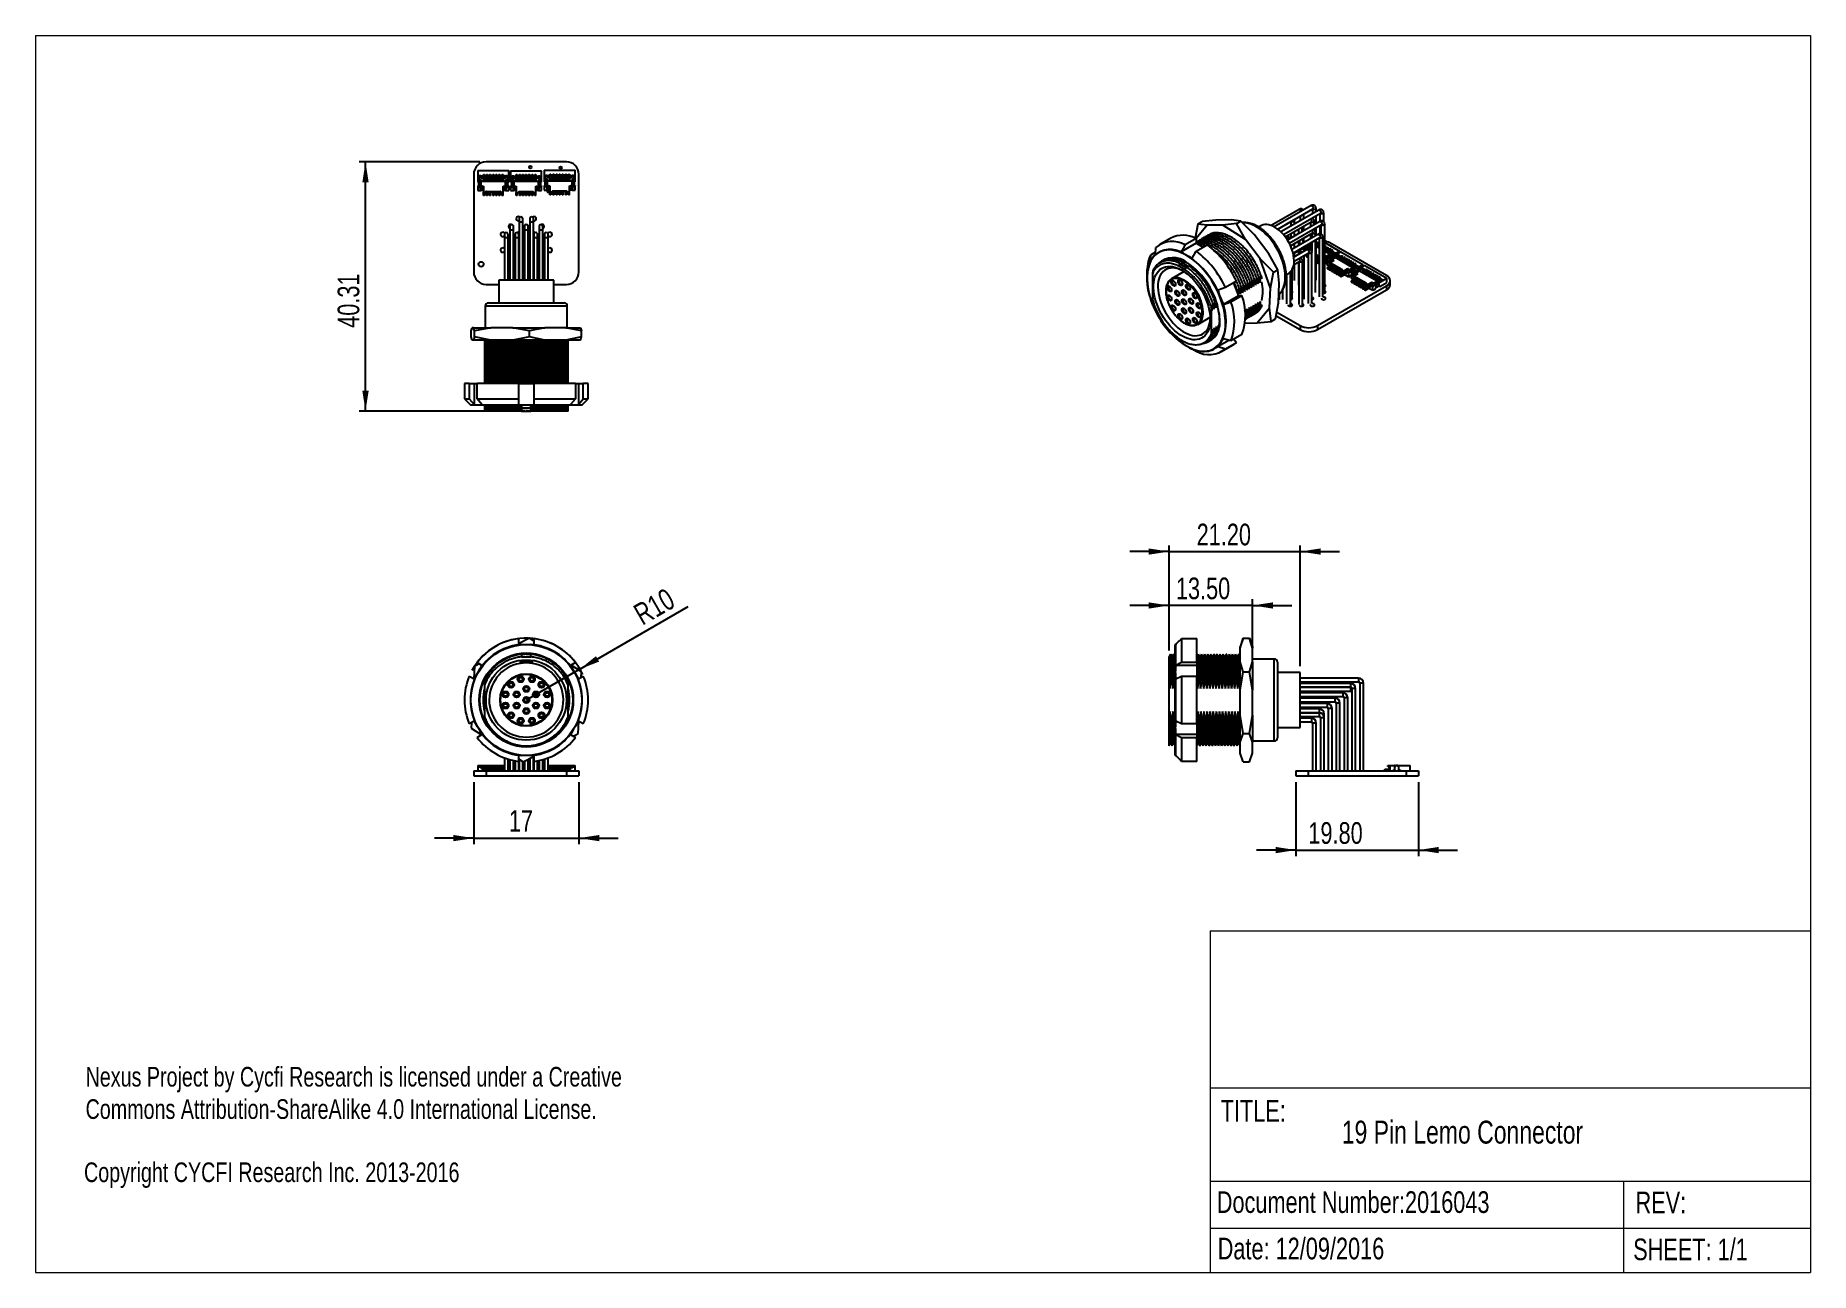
# Model space of a CAD drawing. Header units: millimetres. Extents: x 5 to 292, y 4 to 204.
import ezdxf

# ---------------------------------------------------------------- set-up
doc = ezdxf.new("R2010")
doc.units = ezdxf.units.MM
doc.layers.add('LAYER_1', color=179, linetype='Continuous')
doc.styles.add('SLDTEXTSTYLE0', font='TXT', dxfattribs={"width": 0.75})
doc.dimstyles.new('SLDDIMSTYLE0', dxfattribs={"dimtxt": 3.5, "dimasz": 3.302, "dimexe": 0, "dimexo": 0.0625, "dimgap": 0.875, "dimtad": 1, "dimrnd": 1e-09, "dimzin": 12, "dimdsep": 46, "dimtxsty": 'SLDTEXTSTYLE0', "dimsah": 1, "dimcen": 0, "dimadec": 0, "dimazin": 3, "dimtfac": 1, "dimtofl": 0, "dimtmove": 0, "dimatfit": 3, "dimfxl": 1, "dimfrac": 2, "dimtolj": 1, "dimtzin": 12, "dimarcsym": 0})
doc.dimstyles.new('SLDDIMSTYLE1', dxfattribs={"dimtxt": 3.5, "dimasz": 3.302, "dimexe": 0, "dimexo": 0.0625, "dimgap": 0.875, "dimtad": 1, "dimrnd": 1e-09, "dimzin": 12, "dimdsep": 46, "dimtxsty": 'SLDTEXTSTYLE0', "dimsah": 1, "dimcen": 0.09, "dimadec": 0, "dimazin": 3, "dimtfac": 1, "dimtmove": 0, "dimatfit": 0, "dimfxl": 1, "dimfrac": 2, "dimtolj": 1, "dimtzin": 12, "dimarcsym": 0})
doc.dimstyles.new('SLDDIMSTYLE2', dxfattribs={"dimtxt": 3.5, "dimasz": 3.302, "dimexe": 0, "dimexo": 0.0625, "dimgap": 0.875, "dimtad": 1, "dimrnd": 1e-09, "dimzin": 12, "dimdsep": 46, "dimtxsty": 'SLDTEXTSTYLE0', "dimsah": 1, "dimcen": 0.09, "dimadec": 0, "dimazin": 3, "dimtfac": 1, "dimtofl": 0, "dimtmove": 0, "dimatfit": 3, "dimfxl": 1, "dimfrac": 2, "dimtolj": 1, "dimtzin": 12, "dimarcsym": 0})
doc.dimstyles.new('SLDDIMSTYLE3', dxfattribs={"dimtxt": 3.5, "dimasz": 3.302, "dimexe": 0, "dimexo": 0.0625, "dimgap": 0.875, "dimtad": 1, "dimrnd": 1e-09, "dimzin": 4, "dimdsep": 46, "dimtxsty": 'SLDTEXTSTYLE0', "dimsah": 1, "dimcen": 0.09, "dimadec": 0, "dimazin": 1, "dimtfac": 1, "dimtmove": 0, "dimatfit": 0, "dimfxl": 1, "dimfrac": 2, "dimtolj": 1, "dimtzin": 12, "dimarcsym": 0})

msp = doc.modelspace()

# ---------------------------------------------------------------- texts
at = {"layer": 'LAYER_1', "attachment_point": 1, "style": 'SLDTEXTSTYLE0'}
for s, insert, char_height in [('TITLE:', (196.554, 32.358), 3.5), ('19 Pin Lemo Connector', (216.133, 29.027), 3.70417), ('Copyright CYCFI Research Inc. 2013-2016', (12.766, 22.275), 3.175), ('Document Number:2016043', (195.922, 17.612), 3.5), ('REV:', (263.626, 17.552), 3.5), ('Date: 12/09/2016', (196.07, 10.106), 3.5), ('SHEET: 1/1', (263.251, 9.971), 3.5)]:
    msp.add_mtext(s, dxfattribs=dict(at, insert=insert, char_height=char_height))

# ---------------------------------------------------------------- blocks, each defined once
blk = doc.blocks.new('SW_NOTE_0')
at = {"layer": 'LAYER_1', "color": 0, "char_height": 3.175, "attachment_point": 1, "style": 'SLDTEXTSTYLE0'}
for s, insert in [('Nexus Project by Cycfi Research is licensed under a Creative', (0, 4.09)), ('Commons Attribution-ShareAlike 4.0 International License.', (0, -1.14))]:
    blk.add_mtext(s, dxfattribs=dict(at, insert=insert))
blk = doc.blocks.new('_D')
at = {"layer": 'LAYER_1'}
for q in [(110.47, 112.17), (84.28, 97.04)]:
    blk.add_line((92.94, 102.04), q, dxfattribs=at)
blk.add_arc((84.28, 97.04), 10, 24.2894, 151.4702, dxfattribs=at)
blk.add_solid([(92.94, 102.04), (96.05, 103.25), (95.54, 104.13)], dxfattribs=at)
at = {"layer": 'LAYER_1', "insert": (101.29, 112.06), "char_height": 3.5, "attachment_point": 1, "rotation": 30, "style": 'SLDTEXTSTYLE0'}
blk.add_mtext('R10', dxfattribs=at)
blk = doc.blocks.new('_D_1')
at = {"layer": 'LAYER_1'}
for p, q in [((75.78, 83.78), (75.78, 73.71)), ((92.78, 83.78), (92.78, 73.71)), ((75.78, 74.71), (69.43, 74.71)), ((75.78, 74.71), (92.78, 74.71)), ((92.78, 74.71), (99.13, 74.71))]:
    blk.add_line(p, q, dxfattribs=at)
for points in [[(75.78, 74.71), (72.48, 75.22), (72.48, 74.21)], [(92.78, 74.71), (96.08, 74.21), (96.08, 75.22)]]:
    blk.add_solid(points, dxfattribs=at)
at = {"layer": 'LAYER_1', "insert": (81.46, 79.23), "char_height": 3.5, "attachment_point": 1, "style": 'SLDTEXTSTYLE0'}
blk.add_mtext('17', dxfattribs=at)
blk = doc.blocks.new('_D_2')
at = {"layer": 'LAYER_1'}
for p, q in [((76.78, 184.05), (57.28, 184.05)), ((58.28, 143.74), (58.28, 184.05)), ((83.28, 143.74), (57.28, 143.74))]:
    blk.add_line(p, q, dxfattribs=at)
for points in [[(58.28, 184.05), (57.77, 180.75), (58.79, 180.75)], [(58.28, 143.74), (58.79, 147.04), (57.77, 147.04)]]:
    blk.add_solid(points, dxfattribs=at)
at = {"layer": 'LAYER_1', "insert": (53.77, 157.22), "char_height": 3.5, "attachment_point": 1, "rotation": 90, "style": 'SLDTEXTSTYLE0'}
blk.add_mtext('40.31', dxfattribs=at)
blk = doc.blocks.new('_D_3')
at = {"layer": 'LAYER_1'}
for p, q in [((188.21, 121.04), (181.86, 121.04)), ((188.21, 105.04), (188.21, 122.04)), ((188.21, 121.04), (209.41, 121.04)), ((209.41, 102.49), (209.41, 122.04)), ((209.41, 121.04), (215.76, 121.04))]:
    blk.add_line(p, q, dxfattribs=at)
for points in [[(188.21, 121.04), (184.91, 121.55), (184.91, 120.54)], [(209.41, 121.04), (212.71, 120.54), (212.71, 121.55)]]:
    blk.add_solid(points, dxfattribs=at)
at = {"layer": 'LAYER_1', "insert": (192.67, 125.55), "char_height": 3.5, "attachment_point": 1, "style": 'SLDTEXTSTYLE0'}
blk.add_mtext('21.20', dxfattribs=at)
blk = doc.blocks.new('_D_4')
at = {"layer": 'LAYER_1'}
for p, q in [((188.21, 112.33), (181.86, 112.33)), ((188.21, 105.04), (188.21, 113.33)), ((201.71, 112.33), (188.21, 112.33)), ((201.71, 104.23), (201.71, 113.33)), ((201.71, 112.33), (208.06, 112.33))]:
    blk.add_line(p, q, dxfattribs=at)
for points in [[(188.21, 112.33), (184.91, 112.83), (184.91, 111.82)], [(201.71, 112.33), (205.01, 111.82), (205.01, 112.83)]]:
    blk.add_solid(points, dxfattribs=at)
at = {"layer": 'LAYER_1', "insert": (189.31, 116.84), "char_height": 3.5, "attachment_point": 1, "style": 'SLDTEXTSTYLE0'}
blk.add_mtext('13.50', dxfattribs=at)
blk = doc.blocks.new('_D_5')
at = {"layer": 'LAYER_1'}
for p, q in [((208.72, 83.78), (208.72, 71.78)), ((228.52, 83.78), (228.52, 71.78)), ((208.72, 72.78), (202.37, 72.78)), ((208.72, 72.78), (228.52, 72.78)), ((228.52, 72.78), (234.87, 72.78))]:
    blk.add_line(p, q, dxfattribs=at)
for points in [[(208.72, 72.78), (205.42, 73.29), (205.42, 72.27)], [(228.52, 72.78), (231.82, 72.27), (231.82, 73.29)]]:
    blk.add_solid(points, dxfattribs=at)
at = {"layer": 'LAYER_1', "insert": (210.73, 77.29), "char_height": 3.5, "attachment_point": 1, "style": 'SLDTEXTSTYLE0'}
blk.add_mtext('19.80', dxfattribs=at)

# ---------------------------------------------------------------- dimensions: what is measured, and where the dimension line sits
at = {"layer": 'LAYER_1'}
dim = msp.add_linear_dim(base=(58.277, 184.047), p1=(84.277, 143.737), p2=(77.777, 184.047), angle=90, dimstyle='SLDDIMSTYLE2', dxfattribs=at)
dim.commit()
dim.dimension.update_dxf_attribs({"geometry": '_D_2', "text_midpoint": (58.277, 163.037), "dimtype": 160})
for base, p1, p2, dimstyle, picture, middle in [((209.413, 121.043), (188.213, 104.043), (209.413, 101.493), 'SLDDIMSTYLE3', '_D_3', (198.491, 121.043)), ((188.213, 112.326), (201.713, 103.231), (188.213, 104.043), 'SLDDIMSTYLE3', '_D_4', (195.13, 112.326)), ((92.777, 74.715), (75.777, 84.779), (92.777, 84.779), 'SLDDIMSTYLE1', '_D_1', (84.051, 74.715)), ((228.523, 72.777), (208.723, 84.779), (228.523, 84.779), 'SLDDIMSTYLE3', '_D_5', (216.547, 72.777))]:
    dim = msp.add_linear_dim(base=base, p1=p1, p2=p2, dimstyle=dimstyle, dxfattribs=at)
    dim.commit()
    dim.dimension.update_dxf_attribs({"geometry": picture, "text_midpoint": middle, "dimtype": 160})
dim = msp.add_radius_dim(center=(84.277, 97.043), mpoint=(92.937, 102.043), dimstyle='SLDDIMSTYLE0', dxfattribs=at)
dim.commit()
dim.dimension.update_dxf_attribs({"geometry": '_D', "text_midpoint": (107.128, 110.236), "dimtype": 164})

# ---------------------------------------------------------------- linework, layer by layer
at = {"color": 7, "linetype": 'Continuous', "lineweight": 18}
for p, q in [((4.92, 204.48), (291.92, 204.48)), ((4.92, 204.48), (4.92, 4.48)), ((291.92, 204.48), (291.92, 4.48)), ((194.842, 59.73), (291.92, 59.73)), ((194.842, 59.73), (194.842, 4.48)), ((291.92, 34.257), (194.842, 34.257)), ((194.842, 19.24), (291.92, 19.24)), ((261.764, 11.63), (261.764, 19.24)), ((194.842, 11.63), (291.92, 11.63)), ((261.764, 4.48), (261.764, 11.63)), ((4.92, 4.48), (291.92, 4.48))]:
    msp.add_line(p, q, dxfattribs=at)
at = {"color": 7, "linetype": 'Continuous', "lineweight": 25}
for p, q in [((90.777, 184.047), (77.777, 184.047)), ((75.777, 182.047), (75.777, 166.247)), ((76.431, 182.629), (76.431, 180.829)), ((76.431, 182.629), (81.431, 182.629)), ((76.431, 180.829), (76.546, 180.829)), ((76.431, 180.829), (76.431, 180.779)), ((76.546, 181.029), (76.816, 181.029)), ((76.546, 180.829), (76.546, 181.029)), ((76.546, 181.029), (76.596, 180.979)), ((76.546, 180.829), (76.596, 180.779)), ((76.581, 181.779), (77.296, 181.779)), ((76.581, 181.129), (76.581, 181.779)), ((76.881, 181.129), (76.581, 181.129)), ((76.596, 180.979), (76.606, 180.979)), ((76.596, 180.779), (76.596, 180.979)), ((76.606, 180.795), (76.606, 180.979)), ((76.606, 180.979), (76.756, 180.979)), ((76.631, 181.449), (76.631, 181.769)), ((76.631, 181.449), (76.681, 181.449)), ((76.631, 181.199), (76.631, 181.449)), ((76.931, 181.199), (76.631, 181.199)), ((76.931, 181.769), (76.681, 181.769)), ((76.681, 181.449), (76.681, 181.632)), ((76.681, 181.632), (76.931, 181.632)), ((76.756, 180.979), (76.766, 180.979)), ((76.756, 180.795), (76.756, 180.979)), ((76.816, 181.029), (76.766, 180.979)), ((76.766, 180.979), (76.766, 179.979)), ((76.816, 181.029), (76.816, 179.929)), ((76.861, 181.769), (76.861, 181.779)), ((76.861, 181.129), (76.861, 181.199)), ((76.881, 179.429), (76.881, 181.129)), ((76.931, 181.129), (76.881, 181.129)), ((76.931, 181.632), (76.931, 181.448)), ((76.931, 181.479), (76.981, 181.479)), ((77.306, 181.448), (76.931, 181.448)), ((76.931, 181.199), (76.931, 180.879)), ((80.931, 180.879), (76.931, 180.879)), ((76.931, 180.879), (76.931, 179.469)), ((76.981, 181.479), (77.181, 181.479)), ((77.356, 181.479), (77.181, 181.479)), ((77.296, 181.779), (77.346, 181.829)), ((77.296, 181.779), (77.356, 181.779)), ((77.306, 181.457), (77.306, 181.448)), ((77.306, 181.457), (77.356, 181.457)), ((77.306, 181.448), (77.306, 181.099)), ((77.306, 181.329), (77.331, 181.329)), ((77.306, 181.129), (77.331, 181.129)), ((77.306, 181.099), (77.556, 181.099)), ((77.331, 181.329), (77.331, 181.129)), ((77.331, 181.329), (77.356, 181.329)), ((77.331, 181.129), (77.331, 181.099)), ((77.346, 182.009), (77.516, 182.009)), ((77.346, 181.829), (77.346, 182.009)), ((77.356, 181.829), (77.346, 181.829)), ((77.346, 181.479), (77.346, 181.779)), ((77.346, 181.099), (77.346, 181.329)), ((77.356, 182.009), (77.356, 181.959)), ((77.356, 181.959), (77.356, 181.267)), ((77.356, 181.959), (77.506, 181.959)), ((77.356, 181.267), (77.506, 181.267)), ((77.356, 181.267), (77.356, 181.209)), ((77.356, 181.209), (77.356, 181.099)), ((77.356, 181.209), (77.506, 181.209)), ((77.506, 181.959), (77.506, 182.009)), ((77.506, 181.267), (77.506, 181.959)), ((77.516, 181.829), (77.506, 181.829)), ((77.506, 181.779), (77.566, 181.779)), ((77.856, 181.479), (77.506, 181.479)), ((77.506, 181.457), (77.556, 181.457)), ((77.506, 181.329), (77.531, 181.329)), ((77.506, 181.209), (77.506, 181.267)), ((77.506, 181.099), (77.506, 181.209)), ((77.516, 182.009), (77.516, 181.829)), ((77.516, 181.829), (77.566, 181.779)), ((77.516, 181.479), (77.516, 181.779)), ((77.516, 181.099), (77.516, 181.329)), ((77.531, 181.329), (77.531, 181.129)), ((77.531, 181.329), (77.556, 181.329)), ((77.531, 181.129), (77.531, 181.099)), ((77.556, 181.129), (77.531, 181.129)), ((77.556, 181.448), (77.556, 181.457)), ((77.556, 181.099), (77.556, 181.448)), ((77.806, 181.448), (77.556, 181.448)), ((77.566, 181.779), (77.796, 181.779)), ((77.796, 181.779), (77.846, 181.829)), ((77.796, 181.779), (77.856, 181.779)), ((77.806, 181.457), (77.806, 181.448)), ((77.806, 181.457), (77.856, 181.457)), ((77.806, 181.448), (77.806, 181.099)), ((77.806, 181.329), (77.831, 181.329)), ((77.806, 181.129), (77.831, 181.129)), ((77.806, 181.099), (78.056, 181.099)), ((77.831, 181.329), (77.831, 181.129)), ((77.831, 181.329), (77.856, 181.329)), ((77.831, 181.129), (77.831, 181.099)), ((77.846, 182.009), (78.016, 182.009)), ((77.846, 181.829), (77.846, 182.009)), ((77.856, 181.829), (77.846, 181.829)), ((77.846, 181.479), (77.846, 181.779)), ((77.846, 181.099), (77.846, 181.329)), ((77.856, 182.009), (77.856, 181.959)), ((77.856, 181.959), (77.856, 181.267)), ((77.856, 181.959), (78.006, 181.959)), ((77.856, 181.267), (77.856, 181.209)), ((77.856, 181.267), (78.006, 181.267)), ((77.856, 181.209), (78.006, 181.209)), ((77.856, 181.209), (77.856, 181.099)), ((78.006, 181.959), (78.006, 182.009)), ((78.006, 181.267), (78.006, 181.959)), ((78.016, 181.829), (78.006, 181.829)), ((78.006, 181.779), (78.066, 181.779)), ((78.356, 181.479), (78.006, 181.479)), ((78.006, 181.457), (78.056, 181.457)), ((78.006, 181.329), (78.031, 181.329)), ((78.006, 181.209), (78.006, 181.267)), ((78.006, 181.099), (78.006, 181.209)), ((78.016, 182.009), (78.016, 181.829)), ((78.016, 181.829), (78.066, 181.779)), ((78.016, 181.479), (78.016, 181.779)), ((78.016, 181.099), (78.016, 181.329)), ((78.031, 181.329), (78.031, 181.129)), ((78.031, 181.329), (78.056, 181.329)), ((78.031, 181.129), (78.031, 181.099)), ((78.056, 181.129), (78.031, 181.129)), ((78.056, 181.448), (78.056, 181.457)), ((78.056, 181.099), (78.056, 181.448)), ((78.306, 181.448), (78.056, 181.448)), ((78.066, 181.779), (78.296, 181.779)), ((78.296, 181.779), (78.346, 181.829)), ((78.296, 181.779), (78.356, 181.779)), ((78.306, 181.457), (78.306, 181.448)), ((78.306, 181.457), (78.356, 181.457)), ((78.306, 181.448), (78.306, 181.099)), ((78.306, 181.329), (78.331, 181.329)), ((78.306, 181.129), (78.331, 181.129)), ((78.306, 181.099), (78.556, 181.099)), ((78.331, 181.329), (78.331, 181.129)), ((78.331, 181.329), (78.356, 181.329)), ((78.331, 181.129), (78.331, 181.099)), ((78.346, 182.009), (78.516, 182.009)), ((78.346, 181.829), (78.346, 182.009)), ((78.356, 181.829), (78.346, 181.829)), ((78.346, 181.479), (78.346, 181.779)), ((78.346, 181.099), (78.346, 181.329)), ((78.356, 182.009), (78.356, 181.959)), ((78.356, 181.959), (78.356, 181.267)), ((78.356, 181.959), (78.506, 181.959)), ((78.356, 181.267), (78.356, 181.209)), ((78.356, 181.267), (78.506, 181.267)), ((78.356, 181.209), (78.506, 181.209)), ((78.356, 181.209), (78.356, 181.099)), ((78.506, 181.959), (78.506, 182.009)), ((78.506, 181.267), (78.506, 181.959)), ((78.516, 181.829), (78.506, 181.829)), ((78.506, 181.779), (78.566, 181.779)), ((78.856, 181.479), (78.506, 181.479)), ((78.506, 181.457), (78.556, 181.457)), ((78.506, 181.329), (78.531, 181.329)), ((78.506, 181.209), (78.506, 181.267)), ((78.506, 181.099), (78.506, 181.209)), ((78.516, 182.009), (78.516, 181.829)), ((78.516, 181.829), (78.566, 181.779)), ((78.516, 181.479), (78.516, 181.779)), ((78.516, 181.099), (78.516, 181.329)), ((78.531, 181.329), (78.531, 181.129)), ((78.531, 181.329), (78.556, 181.329)), ((78.531, 181.129), (78.531, 181.099)), ((78.556, 181.129), (78.531, 181.129)), ((78.556, 181.448), (78.556, 181.457)), ((78.556, 181.099), (78.556, 181.448)), ((78.806, 181.448), (78.556, 181.448)), ((78.566, 181.779), (78.796, 181.779)), ((78.796, 181.779), (78.846, 181.829)), ((78.796, 181.779), (78.856, 181.779)), ((78.806, 181.457), (78.806, 181.448)), ((78.806, 181.457), (78.856, 181.457)), ((78.806, 181.448), (78.806, 181.099)), ((78.806, 181.329), (78.831, 181.329)), ((78.806, 181.129), (78.831, 181.129)), ((78.806, 181.099), (79.056, 181.099)), ((78.831, 181.329), (78.831, 181.129)), ((78.831, 181.329), (78.856, 181.329)), ((78.831, 181.129), (78.831, 181.099)), ((78.846, 181.829), (78.846, 182.009)), ((78.846, 182.009), (79.016, 182.009)), ((78.856, 181.829), (78.846, 181.829)), ((78.846, 181.479), (78.846, 181.779)), ((78.846, 181.099), (78.846, 181.329)), ((78.856, 182.009), (78.856, 181.959)), ((78.856, 181.959), (78.856, 181.267)), ((78.856, 181.959), (79.006, 181.959)), ((78.856, 181.267), (78.856, 181.209)), ((78.856, 181.267), (79.006, 181.267)), ((78.856, 181.209), (79.006, 181.209)), ((78.856, 181.209), (78.856, 181.099)), ((79.006, 181.959), (79.006, 182.009)), ((79.006, 181.267), (79.006, 181.959)), ((79.016, 181.829), (79.006, 181.829)), ((79.006, 181.779), (79.066, 181.779)), ((79.356, 181.479), (79.006, 181.479)), ((79.006, 181.457), (79.056, 181.457)), ((79.006, 181.329), (79.031, 181.329)), ((79.006, 181.209), (79.006, 181.267)), ((79.006, 181.099), (79.006, 181.209)), ((79.016, 182.009), (79.016, 181.829)), ((79.016, 181.829), (79.066, 181.779)), ((79.016, 181.479), (79.016, 181.779)), ((79.016, 181.099), (79.016, 181.329)), ((79.031, 181.329), (79.031, 181.129)), ((79.031, 181.329), (79.056, 181.329)), ((79.031, 181.129), (79.031, 181.099)), ((79.056, 181.129), (79.031, 181.129)), ((79.056, 181.448), (79.056, 181.457)), ((79.056, 181.099), (79.056, 181.448)), ((79.306, 181.448), (79.056, 181.448)), ((79.066, 181.779), (79.296, 181.779)), ((79.296, 181.779), (79.346, 181.829)), ((79.296, 181.779), (79.356, 181.779)), ((79.306, 181.457), (79.306, 181.448)), ((79.306, 181.457), (79.356, 181.457)), ((79.306, 181.448), (79.306, 181.099)), ((79.306, 181.329), (79.331, 181.329)), ((79.306, 181.129), (79.331, 181.129)), ((79.306, 181.099), (79.556, 181.099)), ((79.331, 181.329), (79.331, 181.129)), ((79.331, 181.329), (79.356, 181.329)), ((79.331, 181.129), (79.331, 181.099)), ((79.346, 181.829), (79.346, 182.009)), ((79.346, 182.009), (79.516, 182.009)), ((79.356, 181.829), (79.346, 181.829)), ((79.346, 181.479), (79.346, 181.779)), ((79.346, 181.099), (79.346, 181.329)), ((79.356, 182.009), (79.356, 181.959)), ((79.356, 181.959), (79.356, 181.267)), ((79.356, 181.959), (79.506, 181.959)), ((79.356, 181.267), (79.356, 181.209)), ((79.356, 181.267), (79.506, 181.267)), ((79.356, 181.209), (79.356, 181.099)), ((79.356, 181.209), (79.506, 181.209)), ((79.506, 181.959), (79.506, 182.009)), ((79.506, 181.267), (79.506, 181.959)), ((79.516, 181.829), (79.506, 181.829)), ((79.506, 181.779), (79.566, 181.779)), ((79.856, 181.479), (79.506, 181.479)), ((79.506, 181.457), (79.556, 181.457)), ((79.506, 181.329), (79.531, 181.329)), ((79.506, 181.209), (79.506, 181.267)), ((79.506, 181.099), (79.506, 181.209)), ((79.516, 182.009), (79.516, 181.829)), ((79.516, 181.829), (79.566, 181.779)), ((79.516, 181.479), (79.516, 181.779)), ((79.516, 181.099), (79.516, 181.329)), ((79.531, 181.329), (79.531, 181.129)), ((79.531, 181.329), (79.556, 181.329)), ((79.531, 181.129), (79.531, 181.099)), ((79.556, 181.129), (79.531, 181.129)), ((79.556, 181.448), (79.556, 181.457)), ((79.556, 181.099), (79.556, 181.448)), ((79.806, 181.448), (79.556, 181.448)), ((79.566, 181.779), (79.796, 181.779)), ((79.796, 181.779), (79.846, 181.829)), ((79.796, 181.779), (79.856, 181.779)), ((79.806, 181.457), (79.806, 181.448)), ((79.806, 181.457), (79.856, 181.457)), ((79.806, 181.448), (79.806, 181.099)), ((79.806, 181.329), (79.831, 181.329)), ((79.806, 181.129), (79.831, 181.129)), ((79.806, 181.099), (80.056, 181.099)), ((79.831, 181.329), (79.831, 181.129)), ((79.831, 181.329), (79.856, 181.329)), ((79.831, 181.129), (79.831, 181.099)), ((79.846, 182.009), (80.016, 182.009)), ((79.846, 181.829), (79.846, 182.009)), ((79.856, 181.829), (79.846, 181.829)), ((79.846, 181.479), (79.846, 181.779)), ((79.856, 181.496), (79.846, 181.495)), ((79.846, 181.099), (79.846, 181.329)), ((79.856, 182.009), (79.856, 181.959)), ((79.856, 181.959), (79.856, 181.267)), ((79.856, 181.959), (80.006, 181.959)), ((79.856, 181.267), (79.856, 181.209)), ((79.856, 181.267), (80.006, 181.267)), ((79.856, 181.209), (79.856, 181.099)), ((79.856, 181.209), (80.006, 181.209)), ((80.006, 181.959), (80.006, 182.009)), ((80.006, 181.267), (80.006, 181.959)), ((80.016, 181.829), (80.006, 181.829)), ((80.006, 181.779), (80.066, 181.779)), ((80.356, 181.479), (80.006, 181.479)), ((80.006, 181.457), (80.056, 181.457)), ((80.006, 181.329), (80.031, 181.329)), ((80.006, 181.209), (80.006, 181.267)), ((80.006, 181.099), (80.006, 181.209)), ((80.006, 181.144), (80.016, 181.153)), ((80.016, 182.009), (80.016, 181.829)), ((80.016, 181.829), (80.066, 181.779)), ((80.016, 181.479), (80.016, 181.779)), ((80.016, 181.099), (80.016, 181.329)), ((80.031, 181.329), (80.031, 181.129)), ((80.031, 181.329), (80.056, 181.329)), ((80.031, 181.129), (80.031, 181.099)), ((80.056, 181.129), (80.031, 181.129)), ((80.056, 181.448), (80.056, 181.457)), ((80.056, 181.099), (80.056, 181.448)), ((80.306, 181.448), (80.056, 181.448)), ((80.066, 181.779), (80.296, 181.779)), ((80.296, 181.779), (80.346, 181.829)), ((80.296, 181.779), (80.356, 181.779)), ((80.306, 181.457), (80.306, 181.448)), ((80.306, 181.457), (80.356, 181.457)), ((80.306, 181.448), (80.306, 181.099)), ((80.306, 181.329), (80.331, 181.329)), ((80.306, 181.129), (80.331, 181.129)), ((80.306, 181.099), (80.556, 181.099)), ((80.331, 181.329), (80.331, 181.129)), ((80.331, 181.329), (80.356, 181.329)), ((80.331, 181.129), (80.331, 181.099)), ((80.346, 182.009), (80.516, 182.009)), ((80.346, 181.829), (80.346, 182.009)), ((80.356, 181.829), (80.346, 181.829)), ((80.346, 181.479), (80.346, 181.779)), ((80.346, 181.099), (80.346, 181.329)), ((80.356, 182.009), (80.356, 181.959)), ((80.356, 181.959), (80.356, 181.267)), ((80.356, 181.959), (80.506, 181.959)), ((80.356, 181.267), (80.356, 181.209)), ((80.356, 181.267), (80.506, 181.267)), ((80.356, 181.209), (80.356, 181.099)), ((80.356, 181.209), (80.506, 181.209)), ((80.506, 181.959), (80.506, 182.009)), ((80.506, 181.267), (80.506, 181.959)), ((80.516, 181.829), (80.506, 181.829)), ((80.506, 181.779), (80.566, 181.779)), ((80.681, 181.479), (80.506, 181.479)), ((80.506, 181.457), (80.556, 181.457)), ((80.506, 181.329), (80.531, 181.329)), ((80.506, 181.209), (80.506, 181.267)), ((80.506, 181.099), (80.506, 181.209)), ((80.516, 182.009), (80.516, 181.829)), ((80.516, 181.829), (80.566, 181.779)), ((80.516, 181.479), (80.516, 181.779)), ((80.516, 181.099), (80.516, 181.329)), ((80.531, 181.329), (80.531, 181.129)), ((80.531, 181.329), (80.556, 181.329)), ((80.531, 181.129), (80.531, 181.099)), ((80.556, 181.129), (80.531, 181.129)), ((80.556, 181.448), (80.556, 181.457)), ((80.556, 181.099), (80.556, 181.448)), ((80.931, 181.448), (80.556, 181.448)), ((80.566, 181.779), (81.281, 181.779)), ((80.681, 181.479), (80.881, 181.479)), ((80.931, 181.479), (80.881, 181.479)), ((81.181, 181.769), (80.931, 181.769)), ((80.931, 181.448), (80.931, 181.632)), ((80.931, 181.632), (81.181, 181.632)), ((81.231, 181.199), (80.931, 181.199)), ((80.931, 181.199), (80.931, 180.879)), ((80.981, 181.129), (80.931, 181.129)), ((80.931, 179.469), (80.931, 180.879)), ((80.981, 181.129), (80.981, 179.429)), ((81.281, 181.129), (80.981, 181.129)), ((81.001, 181.779), (81.001, 181.769)), ((81.001, 181.199), (81.001, 181.129)), ((81.046, 181.029), (81.316, 181.029)), ((81.046, 179.929), (81.046, 181.029)), ((81.046, 181.029), (81.096, 180.979)), ((81.096, 179.979), (81.096, 180.979)), ((81.096, 180.979), (81.106, 180.979)), ((81.106, 180.795), (81.106, 180.979)), ((81.106, 180.979), (81.256, 180.979)), ((81.181, 181.632), (81.181, 181.768)), ((81.181, 181.632), (81.181, 181.449)), ((81.181, 181.449), (81.231, 181.449)), ((81.231, 181.449), (81.231, 181.769)), ((81.231, 181.449), (81.231, 181.199)), ((81.256, 180.979), (81.266, 180.979)), ((81.256, 180.795), (81.256, 180.979)), ((81.316, 181.029), (81.266, 180.979)), ((81.266, 180.979), (81.266, 180.779)), ((81.281, 181.779), (81.281, 181.129)), ((81.316, 181.029), (81.316, 180.779)), ((81.431, 180.779), (81.431, 182.629)), ((81.74, 182.607), (81.74, 180.807)), ((81.74, 182.607), (86.74, 182.607)), ((81.855, 181.007), (82.125, 181.007)), ((81.855, 180.807), (81.855, 181.007)), ((81.855, 181.007), (81.905, 180.957)), ((81.89, 181.757), (82.605, 181.757)), ((81.89, 181.107), (81.89, 181.757)), ((82.19, 181.107), (81.89, 181.107)), ((81.905, 180.957), (81.915, 180.957)), ((81.905, 180.757), (81.905, 180.957)), ((81.915, 180.773), (81.915, 180.957)), ((81.915, 180.957), (82.065, 180.957)), ((81.94, 181.427), (81.94, 181.747)), ((81.94, 181.427), (81.99, 181.427)), ((81.94, 181.177), (81.94, 181.427)), ((82.24, 181.177), (81.94, 181.177)), ((82.24, 181.747), (81.99, 181.747)), ((81.99, 181.427), (81.99, 181.609)), ((81.99, 181.609), (82.24, 181.609)), ((82.065, 180.957), (82.075, 180.957)), ((82.065, 180.773), (82.065, 180.957)), ((82.125, 181.007), (82.075, 180.957)), ((82.075, 180.957), (82.075, 179.957)), ((82.125, 181.007), (82.125, 179.907)), ((82.17, 181.747), (82.17, 181.757)), ((82.17, 181.107), (82.17, 181.177)), ((82.19, 179.407), (82.19, 181.107)), ((82.24, 181.107), (82.19, 181.107)), ((82.24, 181.609), (82.24, 181.426)), ((82.24, 181.457), (82.29, 181.457)), ((82.615, 181.426), (82.24, 181.426)), ((82.24, 181.177), (82.24, 180.857)), ((86.24, 180.857), (82.24, 180.857)), ((82.24, 180.857), (82.24, 179.447)), ((82.29, 181.457), (82.49, 181.457)), ((82.665, 181.457), (82.49, 181.457)), ((82.605, 181.757), (82.655, 181.807)), ((82.605, 181.757), (82.665, 181.757)), ((82.615, 181.435), (82.615, 181.426)), ((82.615, 181.435), (82.665, 181.435)), ((82.615, 181.426), (82.615, 181.077)), ((82.615, 181.307), (82.64, 181.307)), ((82.615, 181.107), (82.64, 181.107)), ((82.615, 181.077), (82.865, 181.077)), ((82.64, 181.307), (82.64, 181.107)), ((82.64, 181.307), (82.665, 181.307)), ((82.64, 181.107), (82.64, 181.077)), ((82.655, 181.987), (82.825, 181.987)), ((82.655, 181.807), (82.655, 181.987)), ((82.665, 181.807), (82.655, 181.807)), ((82.655, 181.457), (82.655, 181.757)), ((82.655, 181.077), (82.655, 181.307)), ((82.665, 181.987), (82.665, 181.937)), ((82.665, 181.937), (82.665, 181.245)), ((82.665, 181.937), (82.815, 181.937)), ((82.665, 181.245), (82.815, 181.245)), ((82.665, 181.245), (82.665, 181.187)), ((82.665, 181.187), (82.815, 181.187)), ((82.665, 181.187), (82.665, 181.077)), ((82.815, 181.937), (82.815, 181.987)), ((82.815, 181.245), (82.815, 181.937)), ((82.825, 181.807), (82.815, 181.807)), ((82.815, 181.757), (82.875, 181.757)), ((83.165, 181.457), (82.815, 181.457)), ((82.815, 181.435), (82.865, 181.435)), ((82.815, 181.307), (82.84, 181.307)), ((82.815, 181.187), (82.815, 181.245)), ((82.815, 181.077), (82.815, 181.187)), ((82.825, 181.987), (82.825, 181.807)), ((82.825, 181.807), (82.875, 181.757)), ((82.825, 181.457), (82.825, 181.757)), ((82.825, 181.077), (82.825, 181.307)), ((82.84, 181.307), (82.84, 181.107)), ((82.84, 181.307), (82.865, 181.307)), ((82.84, 181.107), (82.84, 181.077)), ((82.865, 181.107), (82.84, 181.107)), ((82.865, 181.426), (82.865, 181.435)), ((82.865, 181.077), (82.865, 181.426)), ((83.115, 181.426), (82.865, 181.426)), ((82.875, 181.757), (83.105, 181.757)), ((83.105, 181.757), (83.155, 181.807)), ((83.105, 181.757), (83.165, 181.757)), ((83.115, 181.435), (83.115, 181.426)), ((83.115, 181.435), (83.165, 181.435)), ((83.115, 181.426), (83.115, 181.077)), ((83.115, 181.307), (83.14, 181.307)), ((83.115, 181.107), (83.14, 181.107)), ((83.115, 181.077), (83.365, 181.077)), ((83.14, 181.307), (83.14, 181.107)), ((83.14, 181.307), (83.165, 181.307)), ((83.14, 181.107), (83.14, 181.077)), ((83.155, 181.987), (83.325, 181.987)), ((83.155, 181.807), (83.155, 181.987)), ((83.165, 181.807), (83.155, 181.807)), ((83.155, 181.457), (83.155, 181.757)), ((83.155, 181.077), (83.155, 181.307)), ((83.165, 181.987), (83.165, 181.937)), ((83.165, 181.937), (83.165, 181.245)), ((83.165, 181.937), (83.315, 181.937)), ((83.165, 181.245), (83.315, 181.245)), ((83.165, 181.245), (83.165, 181.187)), ((83.165, 181.187), (83.315, 181.187)), ((83.165, 181.187), (83.165, 181.077)), ((83.315, 181.937), (83.315, 181.987)), ((83.315, 181.245), (83.315, 181.937)), ((83.325, 181.807), (83.315, 181.807)), ((83.315, 181.757), (83.375, 181.757)), ((83.665, 181.457), (83.315, 181.457)), ((83.315, 181.435), (83.365, 181.435)), ((83.315, 181.307), (83.34, 181.307)), ((83.315, 181.187), (83.315, 181.245)), ((83.315, 181.077), (83.315, 181.187)), ((83.325, 181.987), (83.325, 181.807)), ((83.325, 181.807), (83.375, 181.757)), ((83.325, 181.457), (83.325, 181.757)), ((83.325, 181.077), (83.325, 181.307)), ((83.34, 181.307), (83.34, 181.107)), ((83.34, 181.307), (83.365, 181.307)), ((83.34, 181.107), (83.34, 181.077)), ((83.365, 181.107), (83.34, 181.107)), ((83.365, 181.426), (83.365, 181.435)), ((83.365, 181.077), (83.365, 181.426)), ((83.615, 181.426), (83.365, 181.426)), ((83.375, 181.757), (83.605, 181.757)), ((83.605, 181.757), (83.655, 181.807)), ((83.605, 181.757), (83.665, 181.757)), ((83.615, 181.435), (83.615, 181.426)), ((83.615, 181.435), (83.665, 181.435)), ((83.615, 181.426), (83.615, 181.077)), ((83.615, 181.307), (83.64, 181.307)), ((83.615, 181.107), (83.64, 181.107)), ((83.615, 181.077), (83.865, 181.077)), ((83.64, 181.307), (83.64, 181.107)), ((83.64, 181.307), (83.665, 181.307)), ((83.64, 181.107), (83.64, 181.077)), ((83.655, 181.987), (83.825, 181.987)), ((83.655, 181.807), (83.655, 181.987)), ((83.665, 181.807), (83.655, 181.807)), ((83.655, 181.457), (83.655, 181.757)), ((83.655, 181.077), (83.655, 181.307)), ((83.665, 181.987), (83.665, 181.937)), ((83.665, 181.937), (83.665, 181.245)), ((83.665, 181.937), (83.815, 181.937)), ((83.665, 181.245), (83.665, 181.187)), ((83.665, 181.245), (83.815, 181.245)), ((83.665, 181.187), (83.665, 181.077)), ((83.665, 181.187), (83.815, 181.187)), ((83.815, 181.937), (83.815, 181.987)), ((83.815, 181.245), (83.815, 181.937)), ((83.825, 181.807), (83.815, 181.807)), ((83.815, 181.757), (83.875, 181.757)), ((84.165, 181.457), (83.815, 181.457)), ((83.815, 181.435), (83.865, 181.435)), ((83.815, 181.307), (83.84, 181.307)), ((83.815, 181.187), (83.815, 181.245)), ((83.815, 181.077), (83.815, 181.187)), ((83.825, 181.987), (83.825, 181.807)), ((83.825, 181.807), (83.875, 181.757)), ((83.825, 181.457), (83.825, 181.757)), ((83.825, 181.077), (83.825, 181.307)), ((83.84, 181.307), (83.84, 181.107)), ((83.84, 181.307), (83.865, 181.307)), ((83.84, 181.107), (83.84, 181.077)), ((83.865, 181.107), (83.84, 181.107)), ((83.865, 181.426), (83.865, 181.435)), ((83.865, 181.077), (83.865, 181.426)), ((84.115, 181.426), (83.865, 181.426)), ((83.875, 181.757), (84.105, 181.757)), ((84.105, 181.757), (84.155, 181.807)), ((84.105, 181.757), (84.165, 181.757)), ((84.115, 181.435), (84.115, 181.426)), ((84.115, 181.435), (84.165, 181.435)), ((84.115, 181.426), (84.115, 181.077)), ((84.115, 181.307), (84.14, 181.307)), ((84.115, 181.107), (84.14, 181.107)), ((84.115, 181.077), (84.365, 181.077)), ((84.14, 181.307), (84.14, 181.107)), ((84.14, 181.307), (84.165, 181.307)), ((84.14, 181.107), (84.14, 181.077)), ((84.155, 181.987), (84.325, 181.987)), ((84.155, 181.807), (84.155, 181.987)), ((84.165, 181.807), (84.155, 181.807)), ((84.155, 181.457), (84.155, 181.757)), ((84.155, 181.077), (84.155, 181.307)), ((84.165, 181.987), (84.165, 181.937)), ((84.165, 181.937), (84.165, 181.245)), ((84.165, 181.937), (84.315, 181.937)), ((84.165, 181.245), (84.165, 181.187)), ((84.165, 181.245), (84.315, 181.245)), ((84.165, 181.187), (84.315, 181.187)), ((84.165, 181.187), (84.165, 181.077)), ((84.315, 181.937), (84.315, 181.987)), ((84.315, 181.245), (84.315, 181.937)), ((84.325, 181.807), (84.315, 181.807)), ((84.315, 181.757), (84.375, 181.757)), ((84.665, 181.457), (84.315, 181.457)), ((84.315, 181.435), (84.365, 181.435)), ((84.315, 181.307), (84.34, 181.307)), ((84.315, 181.187), (84.315, 181.245)), ((84.315, 181.077), (84.315, 181.187)), ((84.325, 181.987), (84.325, 181.807)), ((84.325, 181.807), (84.375, 181.757)), ((84.325, 181.457), (84.325, 181.757)), ((84.325, 181.077), (84.325, 181.307)), ((84.34, 181.307), (84.34, 181.107)), ((84.34, 181.307), (84.365, 181.307)), ((84.34, 181.107), (84.34, 181.077)), ((84.365, 181.107), (84.34, 181.107)), ((84.365, 181.426), (84.365, 181.435)), ((84.365, 181.077), (84.365, 181.426)), ((84.615, 181.426), (84.365, 181.426)), ((84.375, 181.757), (84.605, 181.757)), ((84.605, 181.757), (84.655, 181.807)), ((84.605, 181.757), (84.665, 181.757)), ((84.615, 181.435), (84.615, 181.426)), ((84.615, 181.435), (84.665, 181.435)), ((84.615, 181.426), (84.615, 181.077)), ((84.615, 181.307), (84.64, 181.307)), ((84.615, 181.107), (84.64, 181.107)), ((84.615, 181.077), (84.865, 181.077)), ((84.64, 181.307), (84.64, 181.107)), ((84.64, 181.307), (84.665, 181.307)), ((84.64, 181.107), (84.64, 181.077)), ((84.655, 181.987), (84.825, 181.987)), ((84.655, 181.807), (84.655, 181.987)), ((84.665, 181.807), (84.655, 181.807)), ((84.655, 181.457), (84.655, 181.757)), ((84.655, 181.077), (84.655, 181.307)), ((84.665, 181.987), (84.665, 181.937)), ((84.665, 181.937), (84.665, 181.245)), ((84.665, 181.937), (84.815, 181.937)), ((84.665, 181.245), (84.665, 181.187)), ((84.665, 181.245), (84.815, 181.245)), ((84.665, 181.187), (84.665, 181.077)), ((84.665, 181.187), (84.815, 181.187)), ((84.815, 181.937), (84.815, 181.987)), ((84.815, 181.245), (84.815, 181.937)), ((84.825, 181.807), (84.815, 181.807)), ((84.815, 181.757), (84.875, 181.757)), ((85.165, 181.457), (84.815, 181.457)), ((84.815, 181.435), (84.865, 181.435)), ((84.815, 181.307), (84.84, 181.307)), ((84.815, 181.187), (84.815, 181.245)), ((84.815, 181.077), (84.815, 181.187)), ((84.825, 181.987), (84.825, 181.807)), ((84.825, 181.807), (84.875, 181.757)), ((84.825, 181.457), (84.825, 181.757)), ((84.825, 181.077), (84.825, 181.307)), ((84.84, 181.307), (84.84, 181.107)), ((84.84, 181.307), (84.865, 181.307)), ((84.84, 181.107), (84.84, 181.077)), ((84.865, 181.107), (84.84, 181.107)), ((84.865, 181.426), (84.865, 181.435)), ((84.865, 181.077), (84.865, 181.426)), ((85.115, 181.426), (84.865, 181.426)), ((84.875, 181.757), (85.105, 181.757)), ((85.105, 181.757), (85.155, 181.807)), ((85.105, 181.757), (85.165, 181.757)), ((85.115, 181.435), (85.115, 181.426)), ((85.115, 181.435), (85.165, 181.435)), ((85.115, 181.426), (85.115, 181.077)), ((85.115, 181.307), (85.14, 181.307)), ((85.115, 181.107), (85.14, 181.107)), ((85.115, 181.077), (85.365, 181.077)), ((85.14, 181.307), (85.14, 181.107)), ((85.14, 181.307), (85.165, 181.307)), ((85.14, 181.107), (85.14, 181.077)), ((85.155, 181.987), (85.325, 181.987)), ((85.155, 181.807), (85.155, 181.987)), ((85.165, 181.807), (85.155, 181.807)), ((85.155, 181.457), (85.155, 181.757)), ((85.155, 181.077), (85.155, 181.307)), ((85.165, 181.987), (85.165, 181.937)), ((85.165, 181.937), (85.165, 181.245)), ((85.165, 181.937), (85.315, 181.937)), ((85.165, 181.245), (85.165, 181.187)), ((85.165, 181.245), (85.315, 181.245)), ((85.165, 181.187), (85.315, 181.187)), ((85.165, 181.187), (85.165, 181.077)), ((85.315, 181.937), (85.315, 181.987)), ((85.315, 181.245), (85.315, 181.937)), ((85.325, 181.807), (85.315, 181.807)), ((85.315, 181.757), (85.375, 181.757)), ((85.665, 181.457), (85.315, 181.457)), ((85.315, 181.435), (85.365, 181.435)), ((85.315, 181.307), (85.34, 181.307)), ((85.315, 181.187), (85.315, 181.245)), ((85.315, 181.077), (85.315, 181.187)), ((85.325, 181.987), (85.325, 181.807)), ((85.325, 181.807), (85.375, 181.757)), ((85.325, 181.457), (85.325, 181.757)), ((85.325, 181.077), (85.325, 181.307)), ((85.34, 181.307), (85.34, 181.107)), ((85.34, 181.307), (85.365, 181.307)), ((85.34, 181.107), (85.34, 181.077)), ((85.365, 181.107), (85.34, 181.107)), ((85.365, 181.426), (85.365, 181.435)), ((85.365, 181.077), (85.365, 181.426)), ((85.615, 181.426), (85.365, 181.426)), ((85.375, 181.757), (85.605, 181.757)), ((85.605, 181.757), (85.655, 181.807)), ((85.605, 181.757), (85.665, 181.757)), ((85.615, 181.435), (85.615, 181.426)), ((85.615, 181.435), (85.665, 181.435)), ((85.615, 181.426), (85.615, 181.077)), ((85.615, 181.307), (85.64, 181.307)), ((85.615, 181.107), (85.64, 181.107)), ((85.615, 181.077), (85.865, 181.077)), ((85.64, 181.307), (85.64, 181.107)), ((85.64, 181.307), (85.665, 181.307)), ((85.64, 181.107), (85.64, 181.077)), ((85.655, 181.987), (85.825, 181.987)), ((85.655, 181.807), (85.655, 181.987)), ((85.665, 181.807), (85.655, 181.807)), ((85.655, 181.457), (85.655, 181.757)), ((85.655, 181.077), (85.655, 181.307)), ((85.665, 181.987), (85.665, 181.937)), ((85.665, 181.937), (85.665, 181.245)), ((85.665, 181.937), (85.815, 181.937)), ((85.665, 181.245), (85.665, 181.187)), ((85.665, 181.245), (85.815, 181.245)), ((85.665, 181.187), (85.665, 181.077)), ((85.665, 181.187), (85.815, 181.187)), ((85.815, 181.937), (85.815, 181.987)), ((85.815, 181.245), (85.815, 181.937)), ((85.825, 181.807), (85.815, 181.807)), ((85.815, 181.757), (85.875, 181.757)), ((85.99, 181.457), (85.815, 181.457)), ((85.815, 181.435), (85.865, 181.435)), ((85.815, 181.307), (85.84, 181.307)), ((85.815, 181.187), (85.815, 181.245)), ((85.815, 181.077), (85.815, 181.187)), ((85.825, 181.987), (85.825, 181.807)), ((85.825, 181.807), (85.875, 181.757)), ((85.825, 181.457), (85.825, 181.757)), ((85.825, 181.077), (85.825, 181.307)), ((85.84, 181.307), (85.84, 181.107)), ((85.84, 181.307), (85.865, 181.307)), ((85.84, 181.107), (85.84, 181.077)), ((85.865, 181.107), (85.84, 181.107)), ((85.865, 181.426), (85.865, 181.435)), ((85.865, 181.077), (85.865, 181.426)), ((86.24, 181.426), (85.865, 181.426)), ((85.875, 181.757), (86.59, 181.757)), ((85.99, 181.457), (86.19, 181.457)), ((86.24, 181.457), (86.19, 181.457)), ((86.49, 181.747), (86.24, 181.747)), ((86.24, 181.426), (86.24, 181.609)), ((86.24, 181.609), (86.49, 181.609)), ((86.24, 181.177), (86.24, 180.857)), ((86.54, 181.177), (86.24, 181.177)), ((86.29, 181.107), (86.24, 181.107)), ((86.24, 179.447), (86.24, 180.857)), ((86.29, 181.107), (86.29, 179.407)), ((86.59, 181.107), (86.29, 181.107)), ((86.31, 181.757), (86.31, 181.747)), ((86.31, 181.177), (86.31, 181.107)), ((86.355, 181.007), (86.625, 181.007)), ((86.355, 179.907), (86.355, 181.007)), ((86.355, 181.007), (86.405, 180.957)), ((86.405, 179.957), (86.405, 180.957)), ((86.405, 180.957), (86.415, 180.957)), ((86.415, 180.773), (86.415, 180.957)), ((86.415, 180.957), (86.565, 180.957)), ((86.49, 181.609), (86.49, 181.746)), ((86.49, 181.609), (86.49, 181.427)), ((86.49, 181.427), (86.54, 181.427)), ((86.54, 181.427), (86.54, 181.747)), ((86.54, 181.427), (86.54, 181.177)), ((86.565, 180.957), (86.575, 180.957)), ((86.565, 180.773), (86.565, 180.957)), ((86.625, 181.007), (86.575, 180.957)), ((86.575, 180.957), (86.575, 180.757)), ((86.59, 181.757), (86.59, 181.107)), ((86.625, 181.007), (86.625, 180.757)), ((86.74, 180.757), (86.74, 182.607)), ((87.178, 182.696), (87.178, 180.896)), ((87.178, 182.696), (92.178, 182.696)), ((87.178, 180.896), (87.293, 180.896)), ((87.178, 180.896), (87.178, 180.846)), ((87.178, 180.846), (87.343, 180.846)), ((87.293, 181.096), (87.563, 181.096)), ((87.293, 180.896), (87.293, 181.096)), ((87.293, 181.096), (87.343, 181.046)), ((87.293, 180.896), (87.343, 180.846)), ((87.328, 181.846), (88.043, 181.846)), ((87.328, 181.196), (87.328, 181.846)), ((87.628, 181.196), (87.328, 181.196)), ((87.343, 180.846), (87.343, 181.046)), ((87.343, 181.046), (87.353, 181.046)), ((87.343, 180.846), (87.353, 180.846)), ((87.353, 180.861), (87.353, 181.046)), ((87.353, 181.046), (87.503, 181.046)), ((87.353, 180.789), (87.353, 180.861)), ((87.353, 180.861), (87.503, 180.861)), ((87.378, 181.516), (87.378, 181.836)), ((87.378, 181.516), (87.428, 181.516)), ((87.378, 181.266), (87.378, 181.516)), ((87.678, 181.266), (87.378, 181.266)), ((87.678, 181.836), (87.428, 181.836)), ((87.428, 181.516), (87.428, 181.698)), ((87.428, 181.698), (87.678, 181.698)), ((87.503, 181.046), (87.513, 181.046)), ((87.503, 180.861), (87.503, 181.046)), ((87.503, 180.789), (87.503, 180.861)), ((87.503, 180.846), (87.513, 180.846)), ((87.563, 181.096), (87.513, 181.046)), ((87.513, 181.046), (87.513, 180.046)), ((87.563, 181.096), (87.563, 179.996)), ((87.608, 181.836), (87.608, 181.846)), ((87.608, 181.196), (87.608, 181.266)), ((87.628, 179.496), (87.628, 181.196)), ((87.678, 181.196), (87.628, 181.196)), ((87.678, 181.698), (87.678, 181.515)), ((87.678, 181.546), (87.728, 181.546)), ((88.053, 181.515), (87.678, 181.515)), ((87.678, 181.266), (87.678, 180.946)), ((91.678, 180.946), (87.678, 180.946)), ((87.678, 180.946), (87.678, 179.536)), ((87.728, 181.546), (87.928, 181.546)), ((88.103, 181.546), (87.928, 181.546)), ((88.043, 181.846), (88.093, 181.896)), ((88.043, 181.846), (88.103, 181.846)), ((88.053, 181.524), (88.053, 181.515)), ((88.053, 181.524), (88.103, 181.524)), ((88.053, 181.515), (88.053, 181.166)), ((88.053, 181.396), (88.078, 181.396)), ((88.053, 181.196), (88.078, 181.196)), ((88.053, 181.166), (88.303, 181.166)), ((88.078, 181.396), (88.078, 181.196)), ((88.078, 181.396), (88.103, 181.396)), ((88.078, 181.196), (88.078, 181.166)), ((88.093, 182.076), (88.263, 182.076)), ((88.093, 181.896), (88.093, 182.076)), ((88.103, 181.896), (88.093, 181.896)), ((88.093, 181.546), (88.093, 181.846)), ((88.093, 181.166), (88.093, 181.396)), ((88.103, 182.076), (88.103, 182.026)), ((88.103, 182.026), (88.103, 181.333)), ((88.103, 182.026), (88.253, 182.026)), ((88.103, 181.333), (88.103, 181.276)), ((88.103, 181.333), (88.253, 181.333)), ((88.103, 181.276), (88.253, 181.276)), ((88.103, 181.276), (88.103, 181.166)), ((88.253, 182.026), (88.253, 182.076)), ((88.253, 181.333), (88.253, 182.026)), ((88.263, 181.896), (88.253, 181.896)), ((88.253, 181.846), (88.313, 181.846)), ((88.603, 181.546), (88.253, 181.546)), ((88.253, 181.524), (88.303, 181.524)), ((88.253, 181.396), (88.278, 181.396)), ((88.253, 181.276), (88.253, 181.333)), ((88.253, 181.166), (88.253, 181.276)), ((88.263, 182.076), (88.263, 181.896)), ((88.263, 181.896), (88.313, 181.846)), ((88.263, 181.546), (88.263, 181.846)), ((88.263, 181.166), (88.263, 181.396)), ((88.278, 181.396), (88.278, 181.196)), ((88.278, 181.396), (88.303, 181.396)), ((88.278, 181.196), (88.278, 181.166)), ((88.303, 181.196), (88.278, 181.196)), ((88.303, 181.515), (88.303, 181.524)), ((88.303, 181.166), (88.303, 181.515)), ((88.553, 181.515), (88.303, 181.515)), ((88.313, 181.846), (88.543, 181.846)), ((88.543, 181.846), (88.593, 181.896)), ((88.543, 181.846), (88.603, 181.846)), ((88.553, 181.524), (88.553, 181.515)), ((88.553, 181.524), (88.603, 181.524)), ((88.553, 181.515), (88.553, 181.166)), ((88.553, 181.396), (88.578, 181.396)), ((88.553, 181.196), (88.578, 181.196)), ((88.553, 181.166), (88.803, 181.166)), ((88.578, 181.396), (88.578, 181.196)), ((88.578, 181.396), (88.603, 181.396)), ((88.578, 181.196), (88.578, 181.166)), ((88.593, 182.076), (88.763, 182.076)), ((88.593, 181.896), (88.593, 182.076)), ((88.603, 181.896), (88.593, 181.896)), ((88.593, 181.546), (88.593, 181.846)), ((88.593, 181.166), (88.593, 181.396)), ((88.603, 182.076), (88.603, 182.026)), ((88.603, 182.026), (88.603, 181.333)), ((88.603, 182.026), (88.753, 182.026)), ((88.603, 181.333), (88.603, 181.276)), ((88.603, 181.333), (88.753, 181.333)), ((88.603, 181.276), (88.603, 181.166)), ((88.603, 181.276), (88.753, 181.276)), ((88.753, 182.026), (88.753, 182.076)), ((88.753, 181.333), (88.753, 182.026)), ((88.763, 181.896), (88.753, 181.896)), ((88.753, 181.846), (88.813, 181.846)), ((89.103, 181.546), (88.753, 181.546)), ((88.753, 181.524), (88.803, 181.524)), ((88.753, 181.396), (88.778, 181.396)), ((88.753, 181.276), (88.753, 181.333)), ((88.753, 181.166), (88.753, 181.276)), ((88.763, 182.076), (88.763, 181.896)), ((88.763, 181.896), (88.813, 181.846)), ((88.763, 181.546), (88.763, 181.846)), ((88.763, 181.166), (88.763, 181.396)), ((88.778, 181.396), (88.778, 181.196)), ((88.778, 181.396), (88.803, 181.396)), ((88.778, 181.196), (88.778, 181.166)), ((88.803, 181.196), (88.778, 181.196)), ((88.803, 181.515), (88.803, 181.524)), ((88.803, 181.166), (88.803, 181.515)), ((89.053, 181.515), (88.803, 181.515)), ((88.813, 181.846), (89.043, 181.846)), ((89.043, 181.846), (89.093, 181.896)), ((89.043, 181.846), (89.103, 181.846)), ((89.053, 181.524), (89.053, 181.515)), ((89.053, 181.524), (89.103, 181.524)), ((89.053, 181.515), (89.053, 181.166)), ((89.053, 181.396), (89.078, 181.396)), ((89.053, 181.196), (89.078, 181.196)), ((89.053, 181.166), (89.303, 181.166)), ((89.078, 181.396), (89.078, 181.196)), ((89.078, 181.396), (89.103, 181.396)), ((89.078, 181.196), (89.078, 181.166)), ((89.093, 182.076), (89.263, 182.076)), ((89.093, 181.896), (89.093, 182.076)), ((89.103, 181.896), (89.093, 181.896)), ((89.093, 181.546), (89.093, 181.846)), ((89.093, 181.166), (89.093, 181.396)), ((89.103, 182.076), (89.103, 182.026)), ((89.103, 182.026), (89.103, 181.333)), ((89.103, 182.026), (89.253, 182.026)), ((89.103, 181.333), (89.253, 181.333)), ((89.103, 181.333), (89.103, 181.276)), ((89.103, 181.276), (89.253, 181.276)), ((89.103, 181.276), (89.103, 181.166)), ((89.253, 182.026), (89.253, 182.076)), ((89.253, 181.333), (89.253, 182.026)), ((89.263, 181.896), (89.253, 181.896)), ((89.253, 181.846), (89.313, 181.846)), ((89.603, 181.546), (89.253, 181.546)), ((89.253, 181.524), (89.303, 181.524)), ((89.253, 181.396), (89.278, 181.396)), ((89.253, 181.276), (89.253, 181.333)), ((89.253, 181.166), (89.253, 181.276)), ((89.263, 182.076), (89.263, 181.896)), ((89.263, 181.896), (89.313, 181.846)), ((89.263, 181.546), (89.263, 181.846)), ((89.263, 181.166), (89.263, 181.396)), ((89.278, 181.396), (89.278, 181.196)), ((89.278, 181.396), (89.303, 181.396)), ((89.278, 181.196), (89.278, 181.166)), ((89.303, 181.196), (89.278, 181.196)), ((89.303, 181.515), (89.303, 181.524)), ((89.303, 181.166), (89.303, 181.515)), ((89.553, 181.515), (89.303, 181.515)), ((89.313, 181.846), (89.543, 181.846)), ((89.543, 181.846), (89.593, 181.896)), ((89.543, 181.846), (89.603, 181.846)), ((89.553, 181.524), (89.553, 181.515)), ((89.553, 181.524), (89.603, 181.524)), ((89.553, 181.515), (89.553, 181.166)), ((89.553, 181.396), (89.578, 181.396)), ((89.553, 181.196), (89.578, 181.196)), ((89.553, 181.166), (89.803, 181.166)), ((89.578, 181.396), (89.578, 181.196)), ((89.578, 181.396), (89.603, 181.396)), ((89.578, 181.196), (89.578, 181.166)), ((89.593, 182.076), (89.763, 182.076)), ((89.593, 181.896), (89.593, 182.076)), ((89.603, 181.896), (89.593, 181.896)), ((89.593, 181.546), (89.593, 181.846)), ((89.593, 181.699), (89.603, 181.691)), ((89.593, 181.166), (89.593, 181.396)), ((89.603, 182.076), (89.603, 182.026)), ((89.603, 182.026), (89.603, 181.333)), ((89.603, 182.026), (89.753, 182.026)), ((89.603, 181.333), (89.603, 181.276)), ((89.603, 181.333), (89.753, 181.333)), ((89.603, 181.276), (89.753, 181.276)), ((89.603, 181.276), (89.603, 181.166)), ((89.753, 182.026), (89.753, 182.076)), ((89.753, 181.333), (89.753, 182.026)), ((89.763, 181.896), (89.753, 181.896)), ((89.753, 181.846), (89.813, 181.846)), ((89.753, 181.649), (89.763, 181.65)), ((90.103, 181.546), (89.753, 181.546)), ((89.753, 181.524), (89.803, 181.524)), ((89.753, 181.396), (89.778, 181.396)), ((89.753, 181.276), (89.753, 181.333)), ((89.753, 181.166), (89.753, 181.276)), ((89.763, 182.076), (89.763, 181.896)), ((89.763, 181.896), (89.813, 181.846)), ((89.763, 181.546), (89.763, 181.846)), ((89.763, 181.166), (89.763, 181.396)), ((89.778, 181.396), (89.778, 181.196)), ((89.778, 181.396), (89.803, 181.396)), ((89.778, 181.196), (89.778, 181.166)), ((89.803, 181.196), (89.778, 181.196)), ((89.803, 181.515), (89.803, 181.524)), ((89.803, 181.166), (89.803, 181.515)), ((90.053, 181.515), (89.803, 181.515)), ((89.813, 181.846), (90.043, 181.846)), ((90.043, 181.846), (90.093, 181.896)), ((90.043, 181.846), (90.103, 181.846)), ((90.053, 181.524), (90.053, 181.515)), ((90.053, 181.524), (90.103, 181.524)), ((90.053, 181.515), (90.053, 181.166)), ((90.053, 181.396), (90.078, 181.396)), ((90.053, 181.196), (90.078, 181.196)), ((90.053, 181.166), (90.303, 181.166)), ((90.078, 181.396), (90.078, 181.196)), ((90.078, 181.396), (90.103, 181.396)), ((90.078, 181.196), (90.078, 181.166)), ((90.093, 182.076), (90.263, 182.076)), ((90.093, 181.896), (90.093, 182.076)), ((90.103, 181.896), (90.093, 181.896)), ((90.093, 181.546), (90.093, 181.846)), ((90.093, 181.166), (90.093, 181.396)), ((90.103, 182.076), (90.103, 182.026)), ((90.103, 182.026), (90.103, 181.333)), ((90.103, 182.026), (90.253, 182.026)), ((90.103, 181.333), (90.103, 181.276)), ((90.103, 181.333), (90.253, 181.333)), ((90.103, 181.276), (90.253, 181.276)), ((90.103, 181.276), (90.103, 181.166)), ((90.253, 182.026), (90.253, 182.076)), ((90.253, 181.333), (90.253, 182.026)), ((90.263, 181.896), (90.253, 181.896)), ((90.253, 181.846), (90.313, 181.846)), ((90.603, 181.546), (90.253, 181.546)), ((90.253, 181.524), (90.303, 181.524)), ((90.253, 181.396), (90.278, 181.396)), ((90.253, 181.276), (90.253, 181.333)), ((90.253, 181.166), (90.253, 181.276)), ((90.263, 182.076), (90.263, 181.896)), ((90.263, 181.896), (90.313, 181.846)), ((90.263, 181.546), (90.263, 181.846)), ((90.263, 181.166), (90.263, 181.396)), ((90.278, 181.396), (90.278, 181.196)), ((90.278, 181.396), (90.303, 181.396)), ((90.278, 181.196), (90.278, 181.166)), ((90.303, 181.196), (90.278, 181.196)), ((90.303, 181.515), (90.303, 181.524)), ((90.303, 181.166), (90.303, 181.515)), ((90.553, 181.515), (90.303, 181.515)), ((90.313, 181.846), (90.543, 181.846)), ((90.543, 181.846), (90.593, 181.896)), ((90.543, 181.846), (90.603, 181.846)), ((90.553, 181.524), (90.553, 181.515)), ((90.553, 181.524), (90.603, 181.524)), ((90.553, 181.515), (90.553, 181.166)), ((90.553, 181.396), (90.578, 181.396)), ((90.553, 181.196), (90.578, 181.196)), ((90.553, 181.166), (90.803, 181.166)), ((90.578, 181.396), (90.578, 181.196)), ((90.578, 181.396), (90.603, 181.396)), ((90.578, 181.196), (90.578, 181.166)), ((90.593, 182.076), (90.763, 182.076)), ((90.593, 181.896), (90.593, 182.076)), ((90.603, 181.896), (90.593, 181.896)), ((90.593, 181.546), (90.593, 181.846)), ((90.593, 181.166), (90.593, 181.396)), ((90.603, 182.076), (90.603, 182.026)), ((90.603, 182.026), (90.603, 181.333)), ((90.603, 182.026), (90.753, 182.026)), ((90.603, 181.333), (90.603, 181.276)), ((90.603, 181.333), (90.753, 181.333)), ((90.603, 181.276), (90.603, 181.166)), ((90.603, 181.276), (90.753, 181.276)), ((90.753, 182.026), (90.753, 182.076)), ((90.753, 181.333), (90.753, 182.026)), ((90.763, 181.896), (90.753, 181.896)), ((90.753, 181.846), (90.813, 181.846)), ((91.103, 181.546), (90.753, 181.546)), ((90.753, 181.524), (90.803, 181.524)), ((90.753, 181.396), (90.778, 181.396)), ((90.753, 181.276), (90.753, 181.333)), ((90.753, 181.166), (90.753, 181.276)), ((90.763, 182.076), (90.763, 181.896)), ((90.763, 181.896), (90.813, 181.846)), ((90.763, 181.546), (90.763, 181.846)), ((90.763, 181.166), (90.763, 181.396)), ((90.778, 181.396), (90.778, 181.196)), ((90.778, 181.396), (90.803, 181.396)), ((90.778, 181.196), (90.778, 181.166)), ((90.803, 181.196), (90.778, 181.196)), ((90.803, 181.515), (90.803, 181.524)), ((90.803, 181.166), (90.803, 181.515)), ((91.053, 181.515), (90.803, 181.515)), ((90.813, 181.846), (91.043, 181.846)), ((91.043, 181.846), (91.093, 181.896)), ((91.043, 181.846), (91.103, 181.846)), ((91.053, 181.524), (91.053, 181.515)), ((91.053, 181.524), (91.103, 181.524)), ((91.053, 181.515), (91.053, 181.166)), ((91.053, 181.396), (91.078, 181.396)), ((91.053, 181.196), (91.078, 181.196)), ((91.053, 181.166), (91.303, 181.166)), ((91.078, 181.396), (91.078, 181.196)), ((91.078, 181.396), (91.103, 181.396)), ((91.078, 181.196), (91.078, 181.166)), ((91.093, 182.076), (91.263, 182.076)), ((91.093, 181.896), (91.093, 182.076)), ((91.103, 181.896), (91.093, 181.896)), ((91.093, 181.546), (91.093, 181.846)), ((91.093, 181.166), (91.093, 181.396)), ((91.103, 182.076), (91.103, 182.026)), ((91.103, 182.026), (91.103, 181.333)), ((91.103, 182.026), (91.253, 182.026)), ((91.103, 181.333), (91.103, 181.276)), ((91.103, 181.333), (91.253, 181.333)), ((91.103, 181.276), (91.103, 181.166)), ((91.103, 181.276), (91.253, 181.276)), ((91.253, 182.026), (91.253, 182.076)), ((91.253, 181.333), (91.253, 182.026)), ((91.263, 181.896), (91.253, 181.896)), ((91.253, 181.846), (91.313, 181.846)), ((91.428, 181.546), (91.253, 181.546)), ((91.253, 181.524), (91.303, 181.524)), ((91.253, 181.396), (91.278, 181.396)), ((91.253, 181.276), (91.253, 181.333)), ((91.253, 181.166), (91.253, 181.276)), ((91.263, 182.076), (91.263, 181.896)), ((91.263, 181.896), (91.313, 181.846)), ((91.263, 181.546), (91.263, 181.846)), ((91.263, 181.166), (91.263, 181.396)), ((91.278, 181.396), (91.278, 181.196)), ((91.278, 181.396), (91.303, 181.396)), ((91.278, 181.196), (91.278, 181.166)), ((91.303, 181.196), (91.278, 181.196)), ((91.303, 181.515), (91.303, 181.524)), ((91.303, 181.166), (91.303, 181.515)), ((91.678, 181.515), (91.303, 181.515)), ((91.313, 181.846), (92.028, 181.846)), ((91.428, 181.546), (91.628, 181.546)), ((91.678, 181.546), (91.628, 181.546)), ((91.928, 181.836), (91.678, 181.836)), ((91.678, 181.515), (91.678, 181.698)), ((91.678, 181.698), (91.928, 181.698)), ((91.978, 181.266), (91.678, 181.266)), ((91.678, 181.266), (91.678, 180.946)), ((91.728, 181.196), (91.678, 181.196)), ((91.678, 179.536), (91.678, 180.946)), ((91.728, 181.196), (91.728, 179.496)), ((92.028, 181.196), (91.728, 181.196)), ((91.748, 181.846), (91.748, 181.836)), ((91.748, 181.266), (91.748, 181.196)), ((91.793, 181.096), (92.063, 181.096)), ((91.793, 179.996), (91.793, 181.096)), ((91.793, 181.096), (91.843, 181.046)), ((91.843, 181.046), (91.853, 181.046)), ((91.843, 180.046), (91.843, 181.046)), ((91.843, 180.846), (91.853, 180.846)), ((91.853, 180.861), (91.853, 181.046)), ((91.853, 181.046), (92.003, 181.046)), ((91.853, 180.861), (92.003, 180.861)), ((91.853, 180.789), (91.853, 180.861)), ((91.928, 181.698), (91.928, 181.834)), ((91.928, 181.698), (91.928, 181.516)), ((91.928, 181.516), (91.978, 181.516)), ((91.978, 181.516), (91.978, 181.836)), ((91.978, 181.516), (91.978, 181.266)), ((92.003, 181.046), (92.013, 181.046)), ((92.003, 180.861), (92.003, 181.046)), ((92.003, 180.789), (92.003, 180.861)), ((92.003, 180.846), (92.013, 180.846)), ((92.063, 181.096), (92.013, 181.046)), ((92.013, 181.046), (92.013, 180.846)), ((92.013, 180.846), (92.063, 180.846)), ((92.028, 181.846), (92.028, 181.196)), ((92.063, 181.096), (92.063, 180.846)), ((92.063, 180.846), (92.178, 180.846)), ((92.178, 180.846), (92.178, 182.696)), ((92.777, 166.247), (92.777, 182.047)), ((76.431, 180.779), (76.596, 180.779)), ((76.431, 180.179), (76.431, 180.129)), ((76.596, 180.179), (76.431, 180.179)), ((76.431, 180.129), (76.431, 179.429)), ((76.431, 180.129), (76.546, 180.129)), ((76.431, 179.429), (76.881, 179.429)), ((76.546, 180.129), (76.596, 180.179)), ((76.546, 179.929), (76.546, 180.129)), ((76.546, 179.929), (76.596, 179.979)), ((76.816, 179.929), (76.546, 179.929)), ((76.596, 180.779), (76.606, 180.779)), ((76.596, 179.979), (76.596, 180.179)), ((76.606, 180.179), (76.596, 180.179)), ((76.596, 180.129), (76.606, 180.129)), ((76.606, 179.979), (76.596, 179.979)), ((76.606, 180.795), (76.756, 180.795)), ((76.606, 180.723), (76.606, 180.795)), ((76.606, 180.723), (76.756, 180.723)), ((76.606, 180.629), (76.606, 180.723)), ((76.606, 180.329), (76.606, 180.629)), ((76.606, 180.629), (76.641, 180.629)), ((76.606, 180.236), (76.606, 180.329)), ((76.641, 180.329), (76.606, 180.329)), ((76.606, 180.164), (76.606, 180.236)), ((76.756, 180.236), (76.606, 180.236)), ((76.606, 179.979), (76.606, 180.164)), ((76.606, 180.164), (76.756, 180.164)), ((76.606, 179.979), (76.756, 179.979)), ((76.641, 180.629), (76.641, 180.329)), ((76.641, 180.629), (76.716, 180.629)), ((76.716, 180.329), (76.641, 180.329)), ((76.716, 180.629), (76.756, 180.629)), ((76.716, 180.629), (76.716, 180.329)), ((76.756, 180.329), (76.716, 180.329)), ((76.756, 180.723), (76.756, 180.795)), ((76.756, 180.779), (76.766, 180.779)), ((76.756, 180.723), (76.756, 180.629)), ((76.756, 180.629), (76.756, 180.329)), ((76.756, 180.329), (76.756, 180.236)), ((76.756, 180.164), (76.756, 180.236)), ((76.766, 180.179), (76.756, 180.179)), ((76.756, 179.979), (76.756, 180.164)), ((76.756, 180.129), (76.766, 180.129)), ((76.766, 179.979), (76.756, 179.979)), ((76.816, 179.929), (76.766, 179.979)), ((76.881, 179.429), (76.931, 179.429)), ((76.931, 179.429), (76.931, 179.469)), ((76.931, 179.469), (77.181, 179.469)), ((77.181, 179.429), (76.931, 179.429)), ((77.181, 179.469), (77.181, 180.079)), ((77.331, 179.829), (77.181, 179.829)), ((77.181, 179.779), (77.331, 179.779)), ((77.181, 179.469), (77.181, 179.429)), ((77.231, 180.129), (77.331, 180.129)), ((77.331, 179.814), (77.296, 179.779)), ((77.331, 180.129), (77.331, 179.129)), ((77.331, 179.129), (77.731, 179.129)), ((77.346, 178.629), (77.346, 179.129)), ((77.516, 178.629), (77.346, 178.629)), ((77.516, 178.629), (77.516, 179.129)), ((77.731, 179.129), (77.731, 179.179)), ((77.831, 179.279), (80.031, 179.279)), ((77.846, 178.629), (77.846, 179.279)), ((78.016, 178.629), (77.846, 178.629)), ((77.881, 179.279), (77.881, 179.229)), ((77.881, 179.229), (79.981, 179.229)), ((78.016, 178.629), (78.016, 179.229)), ((78.346, 178.629), (78.346, 179.229)), ((78.516, 178.629), (78.346, 178.629)), ((78.516, 178.629), (78.516, 179.229)), ((78.846, 178.629), (78.846, 179.229)), ((79.016, 178.629), (78.846, 178.629)), ((79.016, 178.629), (79.016, 179.229)), ((79.346, 178.629), (79.346, 179.229)), ((79.516, 178.629), (79.346, 178.629)), ((79.516, 178.629), (79.516, 179.229)), ((79.846, 178.629), (79.846, 179.229)), ((80.016, 178.629), (79.846, 178.629)), ((79.981, 179.229), (79.981, 179.279)), ((80.016, 178.629), (80.016, 179.279)), ((80.131, 179.179), (80.131, 179.129)), ((80.131, 179.129), (80.531, 179.129)), ((80.346, 178.629), (80.346, 179.129)), ((80.516, 178.629), (80.346, 178.629)), ((80.516, 178.629), (80.516, 179.129)), ((80.531, 180.129), (80.631, 180.129)), ((80.531, 179.129), (80.531, 180.129)), ((80.681, 179.829), (80.531, 179.829)), ((80.531, 179.814), (80.566, 179.779)), ((80.531, 179.779), (80.681, 179.779)), ((80.681, 180.079), (80.681, 179.469)), ((80.681, 179.429), (80.681, 179.469)), ((80.681, 179.469), (80.931, 179.469)), ((80.931, 179.429), (80.681, 179.429)), ((80.931, 179.469), (80.931, 179.429)), ((80.931, 179.429), (80.981, 179.429)), ((80.981, 179.429), (81.431, 179.429)), ((81.046, 179.929), (81.096, 179.979)), ((81.316, 179.929), (81.046, 179.929)), ((81.096, 180.779), (81.106, 180.779)), ((81.106, 180.179), (81.096, 180.179)), ((81.096, 180.129), (81.106, 180.129)), ((81.106, 179.979), (81.096, 179.979)), ((81.106, 180.795), (81.256, 180.795)), ((81.106, 180.723), (81.106, 180.795)), ((81.106, 180.723), (81.256, 180.723)), ((81.106, 180.629), (81.106, 180.723)), ((81.106, 180.329), (81.106, 180.629)), ((81.106, 180.629), (81.141, 180.629)), ((81.106, 180.236), (81.106, 180.329)), ((81.141, 180.329), (81.106, 180.329)), ((81.106, 180.164), (81.106, 180.236)), ((81.256, 180.236), (81.106, 180.236)), ((81.106, 180.164), (81.256, 180.164)), ((81.106, 179.979), (81.106, 180.164)), ((81.106, 179.979), (81.256, 179.979)), ((81.141, 180.629), (81.141, 180.329)), ((81.141, 180.629), (81.216, 180.629)), ((81.216, 180.329), (81.141, 180.329)), ((81.216, 180.629), (81.256, 180.629)), ((81.216, 180.629), (81.216, 180.329)), ((81.256, 180.329), (81.216, 180.329)), ((81.256, 180.723), (81.256, 180.795)), ((81.256, 180.779), (81.266, 180.779)), ((81.256, 180.723), (81.256, 180.629)), ((81.256, 180.629), (81.256, 180.329)), ((81.256, 180.329), (81.256, 180.236)), ((81.256, 180.164), (81.256, 180.236)), ((81.266, 180.179), (81.256, 180.179)), ((81.256, 179.979), (81.256, 180.164)), ((81.256, 180.129), (81.266, 180.129)), ((81.266, 179.979), (81.256, 179.979)), ((81.266, 180.779), (81.316, 180.779)), ((81.266, 180.179), (81.316, 180.129)), ((81.266, 180.179), (81.266, 179.979)), ((81.431, 180.179), (81.266, 180.179)), ((81.266, 179.979), (81.316, 179.929)), ((81.316, 180.779), (81.431, 180.779)), ((81.316, 180.129), (81.316, 179.929)), ((81.316, 180.129), (81.431, 180.129)), ((81.431, 180.179), (81.431, 180.129)), ((81.431, 179.429), (81.431, 180.129)), ((81.74, 180.807), (81.855, 180.807)), ((81.74, 180.807), (81.74, 180.757)), ((81.74, 180.757), (81.905, 180.757)), ((81.74, 180.157), (81.74, 180.107)), ((81.905, 180.157), (81.74, 180.157)), ((81.74, 180.107), (81.74, 179.407)), ((81.74, 180.107), (81.855, 180.107)), ((81.74, 179.407), (82.19, 179.407)), ((81.855, 180.807), (81.905, 180.757)), ((81.855, 180.107), (81.905, 180.157)), ((81.855, 179.907), (81.855, 180.107)), ((81.855, 179.907), (81.905, 179.957)), ((82.125, 179.907), (81.855, 179.907)), ((81.905, 180.757), (81.915, 180.757)), ((81.905, 179.957), (81.905, 180.157)), ((81.915, 180.157), (81.905, 180.157)), ((81.905, 180.107), (81.915, 180.107)), ((81.915, 179.957), (81.905, 179.957)), ((81.915, 180.773), (82.065, 180.773)), ((81.915, 180.7), (81.915, 180.773)), ((81.915, 180.7), (82.065, 180.7)), ((81.915, 180.607), (81.915, 180.7)), ((81.915, 180.307), (81.915, 180.607)), ((81.915, 180.607), (81.95, 180.607)), ((81.915, 180.214), (81.915, 180.307)), ((81.95, 180.307), (81.915, 180.307)), ((81.915, 180.142), (81.915, 180.214)), ((82.065, 180.214), (81.915, 180.214)), ((81.915, 180.142), (82.065, 180.142)), ((81.915, 179.957), (81.915, 180.142)), ((81.915, 179.957), (82.065, 179.957)), ((81.95, 180.607), (82.025, 180.607)), ((81.95, 180.607), (81.95, 180.307)), ((82.025, 180.307), (81.95, 180.307)), ((82.025, 180.607), (82.065, 180.607)), ((82.025, 180.607), (82.025, 180.307)), ((82.065, 180.307), (82.025, 180.307)), ((82.065, 180.7), (82.065, 180.773)), ((82.065, 180.7), (82.065, 180.607)), ((82.065, 180.607), (82.065, 180.307)), ((82.065, 180.307), (82.065, 180.214)), ((82.065, 180.142), (82.065, 180.214)), ((82.065, 179.957), (82.065, 180.142)), ((82.075, 179.957), (82.065, 179.957)), ((82.066, 180.757), (82.075, 180.757)), ((82.075, 180.157), (82.066, 180.157)), ((82.066, 180.107), (82.075, 180.107)), ((82.125, 179.907), (82.075, 179.957)), ((82.19, 179.407), (82.24, 179.407)), ((82.24, 179.407), (82.24, 179.447)), ((82.24, 179.447), (82.49, 179.447)), ((82.49, 179.407), (82.24, 179.407)), ((82.49, 179.447), (82.49, 180.057)), ((82.64, 179.807), (82.49, 179.807)), ((82.49, 179.757), (82.64, 179.757)), ((82.49, 179.447), (82.49, 179.407)), ((82.54, 180.107), (82.64, 180.107)), ((82.64, 179.792), (82.605, 179.757)), ((82.64, 180.107), (82.64, 179.107)), ((82.64, 179.107), (83.04, 179.107)), ((82.655, 178.607), (82.655, 179.107)), ((82.825, 178.607), (82.655, 178.607)), ((82.825, 178.607), (82.825, 179.107)), ((83.04, 179.107), (83.04, 179.157)), ((83.14, 179.257), (85.34, 179.257)), ((83.155, 178.607), (83.155, 179.257)), ((83.325, 178.607), (83.155, 178.607)), ((83.19, 179.257), (83.19, 179.207)), ((83.19, 179.207), (85.29, 179.207)), ((83.325, 178.607), (83.325, 179.207)), ((83.655, 178.607), (83.655, 179.207)), ((83.825, 178.607), (83.655, 178.607)), ((83.825, 178.607), (83.825, 179.207)), ((84.155, 178.607), (84.155, 179.207)), ((84.325, 178.607), (84.155, 178.607)), ((84.325, 178.607), (84.325, 179.207)), ((84.655, 178.607), (84.655, 179.207)), ((84.825, 178.607), (84.655, 178.607)), ((84.825, 178.607), (84.825, 179.207)), ((85.155, 178.607), (85.155, 179.207)), ((85.325, 178.607), (85.155, 178.607)), ((85.29, 179.207), (85.29, 179.257)), ((85.325, 178.607), (85.325, 179.257)), ((85.44, 179.157), (85.44, 179.107)), ((85.44, 179.107), (85.84, 179.107)), ((85.655, 178.607), (85.655, 179.107)), ((85.825, 178.607), (85.655, 178.607)), ((85.825, 178.607), (85.825, 179.107)), ((85.84, 180.107), (85.94, 180.107)), ((85.84, 179.107), (85.84, 180.107)), ((85.99, 179.807), (85.84, 179.807)), ((85.84, 179.792), (85.875, 179.757)), ((85.84, 179.757), (85.99, 179.757)), ((85.99, 180.057), (85.99, 179.447)), ((85.99, 179.407), (85.99, 179.447)), ((85.99, 179.447), (86.24, 179.447)), ((86.24, 179.407), (85.99, 179.407)), ((86.24, 179.447), (86.24, 179.407)), ((86.24, 179.407), (86.29, 179.407)), ((86.29, 179.407), (86.74, 179.407)), ((86.355, 179.907), (86.405, 179.957)), ((86.625, 179.907), (86.355, 179.907)), ((86.405, 180.757), (86.415, 180.757)), ((86.415, 180.157), (86.405, 180.157)), ((86.405, 180.107), (86.415, 180.107)), ((86.415, 179.957), (86.405, 179.957)), ((86.415, 180.7), (86.415, 180.773)), ((86.415, 180.773), (86.565, 180.773)), ((86.415, 180.7), (86.565, 180.7)), ((86.415, 180.607), (86.415, 180.7)), ((86.415, 180.307), (86.415, 180.607)), ((86.415, 180.607), (86.45, 180.607)), ((86.415, 180.214), (86.415, 180.307)), ((86.45, 180.307), (86.415, 180.307)), ((86.415, 180.142), (86.415, 180.214)), ((86.565, 180.214), (86.415, 180.214)), ((86.415, 180.142), (86.565, 180.142)), ((86.415, 179.957), (86.415, 180.142)), ((86.415, 179.957), (86.565, 179.957)), ((86.45, 180.607), (86.45, 180.307)), ((86.45, 180.607), (86.525, 180.607)), ((86.525, 180.307), (86.45, 180.307)), ((86.525, 180.607), (86.565, 180.607)), ((86.525, 180.607), (86.525, 180.307)), ((86.565, 180.307), (86.525, 180.307)), ((86.565, 180.7), (86.565, 180.773)), ((86.565, 180.7), (86.565, 180.607)), ((86.565, 180.607), (86.565, 180.307)), ((86.565, 180.307), (86.565, 180.214)), ((86.565, 180.142), (86.565, 180.214)), ((86.565, 179.957), (86.565, 180.142)), ((86.575, 179.957), (86.565, 179.957)), ((86.566, 180.757), (86.575, 180.757)), ((86.575, 180.157), (86.566, 180.157)), ((86.566, 180.107), (86.575, 180.107)), ((86.575, 180.757), (86.625, 180.757)), ((86.575, 180.157), (86.625, 180.107)), ((86.74, 180.157), (86.575, 180.157)), ((86.575, 180.157), (86.575, 179.957)), ((86.575, 179.957), (86.625, 179.907)), ((86.625, 180.757), (86.74, 180.757)), ((86.625, 180.107), (86.625, 179.907)), ((86.625, 180.107), (86.74, 180.107)), ((86.74, 180.157), (86.74, 180.107)), ((86.74, 179.407), (86.74, 180.107)), ((87.178, 180.246), (87.178, 180.196)), ((87.343, 180.246), (87.178, 180.246)), ((87.178, 180.196), (87.178, 179.496)), ((87.178, 180.196), (87.293, 180.196)), ((87.178, 179.496), (87.628, 179.496)), ((87.293, 180.196), (87.343, 180.246)), ((87.293, 179.996), (87.293, 180.196)), ((87.293, 179.996), (87.343, 180.046)), ((87.563, 179.996), (87.293, 179.996)), ((87.343, 180.046), (87.343, 180.246)), ((87.353, 180.246), (87.343, 180.246)), ((87.343, 180.196), (87.353, 180.196)), ((87.353, 180.046), (87.343, 180.046)), ((87.353, 180.789), (87.503, 180.789)), ((87.353, 180.696), (87.353, 180.789)), ((87.353, 180.396), (87.353, 180.696)), ((87.353, 180.696), (87.388, 180.696)), ((87.353, 180.302), (87.353, 180.396)), ((87.388, 180.396), (87.353, 180.396)), ((87.353, 180.23), (87.353, 180.302)), ((87.503, 180.302), (87.353, 180.302)), ((87.353, 180.046), (87.353, 180.23)), ((87.353, 180.23), (87.503, 180.23)), ((87.353, 180.046), (87.503, 180.046)), ((87.388, 180.696), (87.388, 180.396)), ((87.388, 180.696), (87.463, 180.696)), ((87.463, 180.396), (87.388, 180.396)), ((87.463, 180.696), (87.503, 180.696)), ((87.463, 180.696), (87.463, 180.396)), ((87.503, 180.396), (87.463, 180.396)), ((87.503, 180.789), (87.503, 180.696)), ((87.503, 180.696), (87.503, 180.396)), ((87.503, 180.396), (87.503, 180.302)), ((87.503, 180.23), (87.503, 180.302)), ((87.513, 180.246), (87.503, 180.246)), ((87.503, 180.046), (87.503, 180.23)), ((87.503, 180.196), (87.513, 180.196)), ((87.513, 180.046), (87.503, 180.046)), ((87.563, 179.996), (87.513, 180.046)), ((87.628, 179.496), (87.678, 179.496)), ((87.678, 179.496), (87.678, 179.536)), ((87.678, 179.536), (87.928, 179.536)), ((87.928, 179.496), (87.678, 179.496)), ((87.928, 179.536), (87.928, 180.146)), ((88.078, 179.896), (87.928, 179.896)), ((87.928, 179.846), (88.078, 179.846)), ((87.928, 179.536), (87.928, 179.496)), ((87.978, 180.196), (88.078, 180.196)), ((88.078, 179.881), (88.043, 179.846)), ((88.078, 180.196), (88.078, 179.196)), ((88.078, 179.196), (88.478, 179.196)), ((88.093, 178.696), (88.093, 179.196)), ((88.263, 178.696), (88.093, 178.696)), ((88.263, 178.696), (88.263, 179.196)), ((88.478, 179.196), (88.478, 179.246)), ((88.578, 179.346), (90.778, 179.346)), ((88.593, 178.696), (88.593, 179.346)), ((88.763, 178.696), (88.593, 178.696)), ((88.628, 179.346), (88.628, 179.296)), ((88.628, 179.296), (90.728, 179.296)), ((88.763, 178.696), (88.763, 179.296)), ((89.093, 178.696), (89.093, 179.296)), ((89.263, 178.696), (89.093, 178.696)), ((89.263, 178.696), (89.263, 179.296)), ((89.593, 178.696), (89.593, 179.296)), ((89.763, 178.696), (89.593, 178.696)), ((89.763, 178.696), (89.763, 179.296)), ((90.093, 178.696), (90.093, 179.296)), ((90.263, 178.696), (90.093, 178.696)), ((90.263, 178.696), (90.263, 179.296)), ((90.593, 178.696), (90.593, 179.296)), ((90.763, 178.696), (90.593, 178.696)), ((90.728, 179.296), (90.728, 179.346)), ((90.763, 178.696), (90.763, 179.346)), ((90.878, 179.246), (90.878, 179.196)), ((90.878, 179.196), (91.278, 179.196)), ((91.093, 178.696), (91.093, 179.196)), ((91.263, 178.696), (91.093, 178.696)), ((91.263, 178.696), (91.263, 179.196)), ((91.278, 180.196), (91.378, 180.196)), ((91.278, 179.196), (91.278, 180.196)), ((91.428, 179.896), (91.278, 179.896)), ((91.278, 179.881), (91.313, 179.846)), ((91.278, 179.846), (91.428, 179.846)), ((91.428, 180.146), (91.428, 179.536)), ((91.428, 179.496), (91.428, 179.536)), ((91.428, 179.536), (91.678, 179.536)), ((91.678, 179.496), (91.428, 179.496)), ((91.678, 179.536), (91.678, 179.496)), ((91.678, 179.496), (91.728, 179.496)), ((91.728, 179.496), (92.178, 179.496)), ((91.793, 179.996), (91.843, 180.046)), ((92.063, 179.996), (91.793, 179.996)), ((91.853, 180.246), (91.843, 180.246)), ((91.843, 180.196), (91.853, 180.196)), ((91.853, 180.046), (91.843, 180.046)), ((91.853, 180.789), (92.003, 180.789)), ((91.853, 180.696), (91.853, 180.789)), ((91.853, 180.396), (91.853, 180.696)), ((91.853, 180.696), (91.888, 180.696)), ((91.853, 180.302), (91.853, 180.396)), ((91.888, 180.396), (91.853, 180.396)), ((91.853, 180.23), (91.853, 180.302)), ((92.003, 180.302), (91.853, 180.302)), ((91.853, 180.046), (91.853, 180.23)), ((91.853, 180.23), (92.003, 180.23)), ((91.853, 180.046), (92.003, 180.046)), ((91.888, 180.696), (91.888, 180.396)), ((91.888, 180.696), (91.963, 180.696)), ((91.963, 180.396), (91.888, 180.396)), ((91.963, 180.696), (91.963, 180.396)), ((91.963, 180.696), (92.003, 180.696)), ((92.003, 180.396), (91.963, 180.396)), ((92.003, 180.789), (92.003, 180.696)), ((92.003, 180.696), (92.003, 180.396)), ((92.003, 180.396), (92.003, 180.302)), ((92.003, 180.23), (92.003, 180.302)), ((92.013, 180.246), (92.003, 180.246)), ((92.003, 180.046), (92.003, 180.23)), ((92.003, 180.196), (92.013, 180.196)), ((92.013, 180.046), (92.003, 180.046)), ((92.013, 180.246), (92.063, 180.196)), ((92.013, 180.246), (92.013, 180.046)), ((92.178, 180.246), (92.013, 180.246)), ((92.013, 180.046), (92.063, 179.996)), ((92.063, 180.196), (92.063, 179.996)), ((92.063, 180.196), (92.178, 180.196)), ((92.178, 180.246), (92.178, 180.196)), ((92.178, 179.496), (92.178, 180.196)), ((209.217, 176.358), (204.727, 173.767)), ((211.177, 176.972), (205.224, 173.535)), ((205.784, 173.166), (211.477, 176.452)), ((212.403, 176.264), (206.285, 172.732)), ((206.707, 172.283), (212.703, 175.744)), ((209.42, 175.265), (209.42, 174.542)), ((210.02, 174.889), (210.02, 175.611)), ((211.38, 176.397), (211.38, 175.674)), ((211.98, 176.02), (211.98, 176.508)), ((211.98, 174.086), (211.98, 175.327)), ((212.606, 175.689), (212.606, 174.444)), ((213.206, 174.375), (213.206, 175.8)), ((80.741, 172.317), (80.741, 171.817)), ((81.341, 171.817), (81.341, 172.317)), ((81.608, 173.587), (81.608, 173.087)), ((81.608, 173.087), (81.608, 164.937)), ((82.208, 173.087), (82.208, 173.587)), ((82.208, 164.937), (82.208, 173.087)), ((82.462, 172.317), (82.462, 171.817)), ((83.11, 172.652), (83.007, 172.667)), ((83.062, 171.817), (83.062, 172.317)), ((83.11, 174.857), (83.11, 174.357)), ((83.11, 174.357), (83.11, 164.937)), ((83.71, 174.357), (83.71, 174.857)), ((83.71, 164.937), (83.71, 174.357)), ((83.977, 173.587), (83.977, 173.087)), ((83.977, 173.087), (83.977, 164.937)), ((84.577, 173.087), (84.577, 173.587)), ((84.577, 164.937), (84.577, 173.087)), ((84.844, 174.857), (84.844, 174.357)), ((84.844, 174.357), (84.844, 164.937)), ((85.444, 174.357), (85.444, 174.857)), ((85.444, 164.937), (85.444, 174.357)), ((85.547, 172.667), (85.444, 172.652)), ((85.493, 172.317), (85.493, 171.817)), ((86.093, 171.817), (86.093, 172.317)), ((86.346, 173.587), (86.346, 173.087)), ((86.346, 173.087), (86.346, 164.937)), ((86.946, 173.087), (86.946, 173.587)), ((86.946, 164.937), (86.946, 173.087)), ((87.213, 172.317), (87.213, 171.817)), ((87.813, 171.817), (87.813, 172.317)), ((192.835, 173.976), (192.435, 171.729)), ((194.369, 173.799), (192.586, 171.643)), ((192.835, 173.976), (193.542, 174.384)), ((194.369, 173.799), (192.835, 173.976)), ((195.783, 174.615), (193.542, 174.384)), ((196.887, 173.835), (194.369, 173.799)), ((198.301, 174.651), (195.783, 174.615)), ((199.128, 174.066), (196.887, 173.835)), ((200.556, 171.503), (196.887, 173.835)), ((199.835, 174.474), (198.301, 174.651)), ((199.128, 174.066), (199.835, 174.474)), ((200.556, 171.503), (199.128, 174.066)), ((201.97, 172.32), (199.835, 174.474)), ((204.346, 169.176), (201.97, 172.32)), ((203.054, 173.725), (202.688, 173.513)), ((205.784, 173.166), (208.006, 174.448)), ((208.922, 174.272), (206.274, 172.743)), ((206.985, 171.938), (211.192, 174.367)), ((212.567, 174.425), (207.349, 171.412)), ((209.096, 172.42), (207.349, 171.412)), ((207.649, 170.893), (212.867, 173.905)), ((207.848, 170.485), (211.365, 172.515)), ((207.909, 174.392), (207.909, 173.687)), ((207.909, 172.472), (207.909, 171.736)), ((212.282, 172.326), (208.082, 169.902)), ((208.509, 174.034), (208.509, 174.504)), ((208.509, 172.082), (208.509, 172.818)), ((209.041, 174.323), (208.922, 174.272)), ((209.126, 173.174), (209.126, 172.438)), ((209.726, 172.784), (209.726, 173.52)), ((210.02, 172.955), (210.02, 173.69)), ((211.095, 174.311), (211.095, 173.575)), ((211.095, 172.359), (211.095, 171.641)), ((211.269, 172.459), (211.269, 171.741)), ((211.38, 174.981), (211.38, 174.936)), ((211.695, 173.921), (211.695, 174.422)), ((211.695, 172.994), (211.695, 173.229)), ((211.869, 172.088), (211.869, 172.571)), ((211.98, 172.152), (211.98, 173.393)), ((212.606, 173.755), (212.606, 172.412)), ((212.77, 173.849), (212.77, 172.375)), ((213.37, 162.83), (213.37, 173.961)), ((80.741, 171.817), (80.741, 164.937)), ((81.341, 164.937), (81.341, 171.817)), ((82.462, 171.817), (82.462, 164.937)), ((83.062, 164.937), (83.062, 171.817)), ((83.11, 170.112), (83.062, 170.123)), ((85.493, 170.123), (85.444, 170.112)), ((85.493, 171.817), (85.493, 164.937)), ((86.093, 164.937), (86.093, 171.817)), ((87.213, 171.817), (87.213, 164.937)), ((87.813, 164.937), (87.813, 171.817)), ((186.009, 169.439), (185.185, 168.963)), ((185.987, 169.145), (186.068, 170.22)), ((188.47, 171.714), (186.703, 170.694)), ((192.586, 170.913), (190.172, 169.52)), ((190.172, 169.52), (190.502, 169.283)), ((192.586, 171.665), (190.818, 170.645)), ((192.586, 171.665), (192.586, 170.913)), ((192.586, 170.913), (193.702, 170.269)), ((192.586, 169.624), (194.354, 170.645)), ((193.718, 170.278), (193.654, 170.296)), ((202.932, 168.359), (200.556, 171.503)), ((207.126, 171.806), (207.095, 171.789)), ((207.929, 170.298), (207.929, 170.532)), ((208.26, 169.312), (212.582, 171.806)), ((208.264, 169.296), (209.569, 170.049)), ((210.486, 169.873), (208.385, 168.66)), ((208.425, 167.991), (210.786, 169.354)), ((208.509, 170.148), (208.509, 170.866)), ((209.126, 169.67), (208.509, 169.314)), ((208.509, 168.732), (208.509, 169.437)), ((209.126, 171.222), (209.126, 170.504)), ((209.126, 169.793), (209.126, 169.088)), ((209.299, 171.322), (209.299, 170.604)), ((209.299, 169.893), (209.299, 169.188)), ((209.473, 169.994), (209.473, 169.288)), ((209.899, 170.951), (209.899, 171.669)), ((210.02, 171.02), (210.02, 171.739)), ((210.031, 170.333), (210.296, 170.179)), ((210.073, 169.635), (210.073, 170.105)), ((210.24, 170.032), (210.332, 170.012)), ((210.24, 169.902), (210.24, 170.032)), ((210.24, 169.902), (210.303, 169.938)), ((210.388, 169.817), (210.24, 169.902)), ((210.291, 170.021), (210.289, 170.02)), ((210.289, 170.02), (210.36, 170.004)), ((210.289, 169.955), (210.289, 170.02)), ((210.36, 169.865), (210.289, 169.955)), ((210.296, 170.179), (211.095, 170.641)), ((210.296, 170.179), (210.332, 170.118)), ((210.332, 170.118), (210.36, 170.135)), ((210.332, 170.118), (210.332, 170.012)), ((210.332, 170.012), (210.36, 170.028)), ((211.095, 170.6), (210.36, 170.175)), ((210.36, 170.175), (210.537, 170.073)), ((210.36, 170.004), (210.36, 170.175)), ((210.402, 169.841), (210.36, 169.865)), ((211.095, 170.273), (210.402, 169.873)), ((210.402, 169.873), (210.444, 169.849)), ((210.402, 169.873), (210.402, 169.825)), ((210.413, 170.52), (210.554, 170.602)), ((210.604, 170.41), (210.413, 170.52)), ((210.413, 170.52), (210.484, 170.479)), ((210.484, 170.479), (210.491, 170.484)), ((210.491, 170.516), (210.621, 170.592)), ((210.491, 170.475), (210.491, 170.516)), ((210.491, 170.516), (210.597, 170.455)), ((210.525, 170.619), (210.554, 170.602)), ((210.537, 170.073), (210.968, 170.322)), ((210.537, 169.951), (210.537, 170.073)), ((210.554, 170.602), (210.597, 170.577)), ((210.597, 170.577), (210.554, 170.602)), ((210.597, 170.455), (210.727, 170.53)), ((210.597, 170.414), (210.597, 170.455)), ((211.095, 170.694), (210.604, 170.41)), ((210.604, 170.41), (210.604, 170.41)), ((210.621, 170.592), (210.727, 170.53)), ((210.933, 170.713), (210.672, 170.562)), ((210.727, 170.53), (210.752, 170.495)), ((210.738, 170.59), (210.763, 170.604)), ((210.763, 170.604), (210.738, 170.59)), ((210.738, 170.577), (210.738, 170.59)), ((210.975, 170.726), (210.763, 170.604)), ((210.816, 170.573), (210.763, 170.604)), ((211.028, 170.696), (210.816, 170.573)), ((210.834, 170.543), (210.816, 170.573)), ((210.933, 170.702), (210.933, 170.854)), ((210.949, 170.864), (211.049, 170.806)), ((210.95, 170.712), (210.975, 170.726)), ((210.975, 170.726), (211.028, 170.696)), ((211.011, 170.706), (211.016, 170.718)), ((211.016, 170.718), (211.067, 170.849)), ((211.02, 170.905), (211.049, 170.888)), ((211.028, 170.696), (211.046, 170.665)), ((211.039, 170.322), (211.095, 170.29)), ((211.049, 170.888), (211.095, 170.914)), ((211.049, 170.888), (211.049, 170.806)), ((211.049, 170.806), (211.051, 170.807)), ((211.049, 170.806), (211.049, 170.803)), ((211.067, 170.849), (211.095, 170.865)), ((211.067, 170.849), (211.095, 170.833)), ((211.095, 170.948), (211.095, 169.852)), ((211.269, 171.048), (211.269, 169.569)), ((211.289, 161.164), (211.289, 169.409)), ((211.869, 162.904), (211.869, 171.395)), ((211.98, 164.913), (211.98, 171.459)), ((211.98, 171.126), (212.252, 170.969)), ((212.421, 170.977), (211.98, 170.738)), ((211.98, 170.892), (211.986, 170.828)), ((212.025, 170.8), (211.98, 170.826)), ((212.025, 170.8), (211.98, 170.778)), ((211.98, 170.587), (212.201, 170.698)), ((211.98, 170.683), (212.038, 170.65)), ((212.485, 170.1), (211.98, 170.391)), ((211.986, 170.828), (211.986, 170.823)), ((211.993, 170.873), (212.108, 170.807)), ((211.993, 170.873), (211.993, 170.818)), ((212.021, 170.608), (212.038, 170.65)), ((212.027, 170.763), (212.025, 170.8)), ((212.038, 170.65), (212.442, 170.87)), ((212.378, 170.596), (212.131, 170.472)), ((212.131, 170.472), (212.308, 170.37)), ((212.378, 170.596), (212.201, 170.698)), ((212.285, 170.507), (212.246, 170.406)), ((212.252, 170.969), (212.322, 170.969)), ((212.252, 170.969), (212.252, 170.885)), ((212.294, 170.684), (212.261, 170.664)), ((212.485, 170.616), (212.285, 170.507)), ((212.285, 170.507), (212.391, 170.446)), ((212.293, 171.639), (212.485, 171.528)), ((212.442, 170.776), (212.294, 170.684)), ((212.308, 170.692), (212.462, 170.603)), ((212.308, 170.37), (212.485, 170.459)), ((212.322, 170.969), (212.45, 171.043)), ((212.322, 170.924), (212.322, 170.969)), ((212.362, 170.726), (212.442, 170.679)), ((212.375, 170.404), (212.391, 170.446)), ((212.38, 170.559), (212.378, 170.596)), ((212.391, 170.446), (212.485, 170.497)), ((212.471, 170.989), (212.421, 170.977)), ((212.421, 170.977), (212.485, 170.94)), ((212.442, 170.761), (212.43, 170.768)), ((212.485, 170.925), (212.442, 170.9)), ((212.442, 170.9), (212.442, 170.859)), ((212.442, 170.859), (212.485, 170.834)), ((212.442, 170.679), (212.442, 170.859)), ((212.45, 171.043), (212.485, 171.022)), ((212.45, 171.002), (212.45, 171.043)), ((212.485, 170.981), (212.45, 171.002)), ((212.472, 170.989), (212.471, 170.989)), ((212.485, 171.751), (212.485, 162.201)), ((212.485, 170.268), (212.485, 170.268)), ((212.485, 170.268), (212.485, 170.268)), ((213.085, 162.201), (213.085, 171.862)), ((213.37, 171.017), (215.776, 169.628)), ((213.482, 170.365), (213.37, 170.304)), ((213.37, 170.357), (213.383, 170.357)), ((213.37, 170.185), (213.503, 170.258)), ((213.503, 170.164), (213.37, 170.081)), ((213.835, 170.161), (213.37, 169.908)), ((213.37, 170.079), (213.522, 169.991)), ((213.439, 169.984), (213.37, 170.024)), ((213.439, 169.984), (213.37, 169.95)), ((213.37, 169.758), (213.616, 169.882)), ((213.37, 169.881), (213.452, 169.834)), ((214.185, 169.118), (213.37, 169.589)), ((213.383, 170.357), (213.51, 170.43)), ((213.383, 170.311), (213.383, 170.357)), ((213.423, 170.114), (213.503, 170.067)), ((213.436, 169.791), (213.452, 169.834)), ((213.441, 169.947), (213.439, 169.984)), ((213.452, 169.834), (213.857, 170.054)), ((213.531, 170.377), (213.482, 170.365)), ((213.482, 170.365), (213.56, 170.32)), ((213.503, 170.149), (213.491, 170.156)), ((213.63, 170.361), (213.503, 170.288)), ((213.503, 170.288), (213.503, 170.247)), ((213.503, 170.247), (213.666, 170.153)), ((213.503, 170.067), (213.503, 170.247)), ((213.51, 170.43), (213.63, 170.361)), ((213.51, 170.39), (213.51, 170.43)), ((213.595, 170.341), (213.51, 170.39)), ((213.532, 170.377), (213.531, 170.377)), ((213.792, 169.78), (213.546, 169.656)), ((213.546, 169.656), (213.722, 169.554)), ((213.792, 169.78), (213.616, 169.882)), ((213.7, 169.691), (213.66, 169.589)), ((213.666, 170.153), (213.736, 170.153)), ((213.666, 170.153), (213.666, 170.069)), ((213.708, 169.867), (213.675, 169.848)), ((214.189, 169.957), (213.7, 169.691)), ((213.7, 169.691), (213.806, 169.629)), ((213.857, 169.96), (213.708, 169.867)), ((213.722, 169.876), (213.876, 169.787)), ((213.722, 169.554), (213.969, 169.678)), ((213.736, 170.153), (213.864, 170.226)), ((213.736, 170.107), (213.736, 170.153)), ((213.776, 169.91), (213.857, 169.863)), ((213.789, 169.587), (213.806, 169.629)), ((213.795, 169.742), (213.792, 169.78)), ((213.806, 169.629), (214.21, 169.85)), ((213.885, 170.173), (213.835, 170.161)), ((213.835, 170.161), (213.913, 170.116)), ((213.857, 169.945), (213.844, 169.952)), ((213.984, 170.157), (213.857, 170.083)), ((213.857, 170.083), (213.857, 170.043)), ((213.857, 170.043), (214.019, 169.949)), ((213.857, 169.863), (213.857, 170.043)), ((213.864, 170.226), (213.984, 170.157)), ((213.864, 170.186), (213.864, 170.226)), ((213.949, 170.137), (213.864, 170.186)), ((213.886, 170.173), (213.885, 170.173)), ((214.146, 169.576), (213.899, 169.452)), ((213.899, 169.452), (214.076, 169.35)), ((214.146, 169.576), (213.969, 169.678)), ((214.053, 169.487), (214.014, 169.385)), ((214.019, 169.949), (214.09, 169.949)), ((214.019, 169.949), (214.019, 169.865)), ((214.062, 169.663), (214.028, 169.644)), ((214.543, 169.753), (214.053, 169.487)), ((214.053, 169.487), (214.159, 169.425)), ((214.21, 169.756), (214.062, 169.663)), ((214.075, 169.671), (214.229, 169.583)), ((214.076, 169.35), (214.323, 169.474)), ((214.09, 169.949), (214.217, 170.022)), ((214.09, 169.903), (214.09, 169.949)), ((214.13, 169.705), (214.21, 169.659)), ((214.143, 169.383), (214.159, 169.425)), ((214.148, 169.538), (214.146, 169.576)), ((214.159, 169.425), (214.564, 169.645)), ((214.239, 169.969), (214.189, 169.957)), ((214.189, 169.957), (214.267, 169.912)), ((223.388, 165.657), (214.195, 170.964)), ((214.21, 169.741), (214.198, 169.748)), ((214.338, 169.953), (214.21, 169.879)), ((214.21, 169.879), (214.21, 169.839)), ((214.21, 169.839), (214.373, 169.745)), ((214.21, 169.659), (214.21, 169.839)), ((214.217, 170.022), (214.338, 169.953)), ((214.217, 169.981), (214.217, 170.022)), ((214.302, 169.932), (214.217, 169.981)), ((214.239, 169.969), (214.239, 169.969)), ((214.588, 169.321), (214.323, 169.474)), ((214.373, 169.745), (214.444, 169.745)), ((214.373, 169.745), (214.373, 169.661)), ((214.415, 169.459), (214.382, 169.44)), ((214.564, 169.551), (214.415, 169.459)), ((214.429, 169.467), (214.639, 169.346)), ((214.444, 169.745), (214.571, 169.818)), ((214.444, 169.699), (214.444, 169.745)), ((214.468, 168.873), (215.776, 169.628)), ((214.483, 169.501), (214.564, 169.455)), ((214.592, 169.765), (214.543, 169.753)), ((214.543, 169.753), (214.62, 169.708)), ((214.564, 169.536), (214.551, 169.544)), ((214.691, 169.749), (214.564, 169.675)), ((214.564, 169.675), (214.564, 169.634)), ((214.564, 169.634), (215.069, 169.343)), ((214.564, 169.455), (214.564, 169.634)), ((214.571, 169.818), (214.691, 169.749)), ((214.571, 169.777), (214.571, 169.818)), ((214.656, 169.728), (214.571, 169.777)), ((214.588, 169.321), (214.717, 169.386)), ((214.593, 169.765), (214.592, 169.765)), ((215.069, 169.343), (214.61, 169.077)), ((215.98, 169.493), (214.707, 168.758)), ((214.717, 169.386), (214.894, 169.284)), ((214.731, 169.377), (214.717, 169.386)), ((214.909, 169.277), (214.731, 169.379)), ((215.776, 169.376), (215.776, 169.628)), ((215.98, 169.493), (219.515, 167.452)), ((83.11, 167.572), (83.062, 167.583)), ((85.493, 167.583), (85.444, 167.572)), ((185.185, 168.963), (185.103, 167.888)), ((185.103, 167.888), (185.248, 168.128)), ((185.761, 168.859), (185.987, 169.145)), ((187.744, 168.33), (187.581, 168.211)), ((190.089, 167.43), (189.768, 167.245)), ((189.768, 167.245), (190.109, 167.036)), ((189.965, 166.678), (189.934, 166.66)), ((190.109, 167.036), (190.288, 166.933)), ((190.443, 167.634), (190.122, 167.449)), ((190.288, 166.933), (190.84, 166.639)), ((190.467, 166.83), (190.288, 166.933)), ((190.796, 167.839), (190.476, 167.653)), ((190.642, 167.137), (190.966, 166.964)), ((191.349, 167.545), (190.796, 167.839)), ((190.995, 167.341), (191.319, 167.169)), ((191.17, 167.648), (191.349, 167.545)), ((191.349, 167.545), (191.527, 167.442)), ((191.667, 167.356), (191.527, 167.442)), ((191.53, 168.689), (191.94, 168.499)), ((205.067, 166.205), (202.932, 168.359)), ((204.607, 163.616), (202.932, 168.359)), ((205.774, 166.613), (204.346, 169.176)), ((205.067, 166.205), (205.774, 166.613)), ((206.021, 164.432), (205.774, 166.613)), ((208.103, 161.863), (208.103, 166.638)), ((208.377, 167.445), (209.275, 167.964)), ((208.509, 164.843), (208.509, 167.522)), ((209.126, 167.878), (209.126, 164.141)), ((209.178, 167.908), (209.178, 161)), ((209.473, 168.596), (209.473, 168.528)), ((209.778, 160.756), (209.778, 168.019)), ((210.073, 161.867), (210.073, 168.942)), ((210.096, 168.955), (210.2, 168.895)), ((210.18, 168.94), (210.18, 169.004)), ((210.689, 169.153), (210.25, 168.9)), ((210.413, 168.953), (210.689, 169.112)), ((210.413, 168.806), (210.413, 168.953)), ((210.533, 168.883), (210.413, 168.953)), ((210.413, 168.806), (210.533, 168.736)), ((210.434, 168.76), (210.554, 168.691)), ((210.533, 168.883), (210.689, 168.973)), ((210.533, 168.736), (210.533, 168.883)), ((210.689, 168.745), (210.604, 168.695)), ((210.689, 169.298), (210.689, 161.164)), ((211.98, 169.085), (212.418, 168.832)), ((212.382, 168.82), (211.98, 169.052)), ((211.98, 169.011), (212.347, 168.8)), ((212.347, 168.759), (211.98, 168.971)), ((211.98, 168.882), (212.011, 168.9)), ((212.011, 168.806), (211.98, 168.788)), ((212.039, 168.724), (211.98, 168.758)), ((211.98, 168.633), (211.99, 168.638)), ((211.98, 168.494), (212.11, 168.569)), ((211.98, 168.225), (212.343, 168.434)), ((212.16, 168.369), (211.98, 168.265)), ((211.98, 168.086), (212.464, 168.365)), ((212.11, 168.569), (211.99, 168.638)), ((212.011, 168.806), (212.011, 168.953)), ((212.011, 168.806), (212.131, 168.736)), ((212.485, 168.149), (212.018, 167.879)), ((212.039, 168.724), (212.039, 168.789)), ((212.039, 168.724), (212.16, 168.655)), ((212.1, 168.902), (212.1, 168.8)), ((212.312, 168.677), (212.1, 168.8)), ((212.1, 168.8), (212.11, 168.794)), ((212.181, 168.753), (212.11, 168.794)), ((212.131, 168.736), (212.131, 168.781)), ((212.16, 168.753), (212.131, 168.736)), ((212.16, 168.655), (212.16, 168.753)), ((212.301, 168.565), (212.16, 168.369)), ((212.181, 167.932), (212.485, 168.108)), ((212.181, 167.785), (212.181, 167.932)), ((212.301, 167.863), (212.181, 167.932)), ((212.181, 167.785), (212.301, 167.716)), ((212.202, 167.739), (212.322, 167.67)), ((212.365, 168.602), (212.301, 168.565)), ((212.301, 167.863), (212.485, 167.969)), ((212.301, 167.716), (212.301, 167.863)), ((212.393, 168.52), (212.308, 168.569)), ((212.312, 168.779), (212.312, 168.677)), ((212.312, 168.677), (212.322, 168.671)), ((212.312, 168.677), (212.322, 168.671)), ((212.322, 168.671), (212.365, 168.696)), ((212.322, 168.671), (212.322, 168.671)), ((212.464, 168.365), (212.343, 168.434)), ((212.347, 168.8), (212.382, 168.82)), ((212.347, 168.8), (212.347, 168.759)), ((212.347, 168.759), (212.382, 168.779)), ((212.396, 168.738), (212.354, 168.763)), ((212.365, 168.749), (212.372, 168.753)), ((212.365, 168.602), (212.365, 168.749)), ((212.365, 168.749), (212.389, 168.734)), ((212.365, 168.602), (212.382, 168.591)), ((212.485, 167.74), (212.372, 167.675)), ((212.382, 168.779), (212.382, 168.82)), ((212.418, 168.751), (212.382, 168.73)), ((212.382, 168.73), (212.485, 168.671)), ((212.382, 168.73), (212.382, 168.559)), ((212.382, 168.559), (212.485, 168.499)), ((212.393, 168.52), (212.393, 168.553)), ((214.398, 169.2), (213.37, 168.607)), ((213.37, 168.647), (214.185, 169.118)), ((213.37, 168.974), (213.372, 168.975)), ((213.443, 168.894), (213.37, 168.852)), ((213.37, 168.868), (213.372, 168.869)), ((213.37, 168.405), (213.514, 168.322)), ((213.514, 167.587), (213.37, 167.67)), ((213.372, 168.975), (213.443, 168.934)), ((213.372, 168.869), (213.372, 168.975)), ((213.372, 168.853), (213.372, 168.869)), ((213.514, 168.322), (214.009, 168.608)), ((213.514, 167.587), (213.514, 168.322)), ((213.717, 167.704), (213.514, 167.587)), ((213.595, 168.683), (214.373, 169.132)), ((213.786, 168.573), (213.595, 168.683)), ((213.595, 168.683), (213.666, 168.643)), ((213.666, 168.643), (213.673, 168.647)), ((213.673, 168.679), (213.803, 168.755)), ((213.673, 168.679), (213.779, 168.618)), ((213.673, 168.638), (213.673, 168.679)), ((214.212, 168.472), (213.717, 168.187)), ((213.717, 168.187), (214.035, 168.003)), ((213.717, 168.187), (213.717, 167.452)), ((214.166, 167.193), (213.717, 167.452)), ((213.779, 168.618), (213.909, 168.693)), ((213.779, 168.577), (213.779, 168.618)), ((213.927, 168.655), (213.786, 168.573)), ((213.798, 166.98), (214.314, 167.278)), ((213.798, 166.833), (213.798, 166.98)), ((213.918, 166.911), (213.798, 166.98)), ((213.798, 166.833), (213.918, 166.764)), ((213.803, 168.755), (213.909, 168.693)), ((213.819, 166.788), (213.939, 166.718)), ((213.832, 168.738), (214.233, 168.97)), ((213.909, 168.693), (213.943, 168.646)), ((213.918, 166.911), (214.435, 167.209)), ((213.918, 166.764), (213.918, 166.911)), ((213.92, 168.753), (213.945, 168.767)), ((213.945, 168.767), (213.92, 168.753)), ((213.92, 168.74), (213.92, 168.753)), ((213.92, 168.74), (214.026, 168.679)), ((213.927, 168.655), (214.009, 168.608)), ((213.927, 168.655), (213.927, 168.655)), ((214.157, 168.889), (213.945, 168.767)), ((213.998, 168.736), (213.945, 168.767)), ((213.979, 167.856), (214.07, 167.836)), ((213.979, 167.725), (213.979, 167.856)), ((213.979, 167.725), (214.041, 167.762)), ((214.141, 167.632), (213.979, 167.725)), ((214.484, 167.009), (213.989, 166.723)), ((214.21, 168.859), (213.998, 168.736)), ((214.026, 168.687), (213.998, 168.736)), ((214.044, 168.587), (214.009, 168.608)), ((214.044, 168.587), (214.009, 168.608)), ((214.239, 168.81), (214.026, 168.687)), ((214.026, 168.679), (214.026, 168.687)), ((214.03, 167.845), (214.028, 167.844)), ((214.028, 167.844), (214.099, 167.827)), ((214.028, 167.778), (214.028, 167.844)), ((214.099, 167.689), (214.028, 167.778)), ((214.035, 168.003), (215.237, 168.697)), ((214.035, 168.003), (214.07, 167.942)), ((214.044, 168.376), (214.044, 168.587)), ((214.07, 167.942), (214.099, 167.958)), ((214.07, 167.942), (214.07, 167.836)), ((214.07, 167.836), (214.099, 167.852)), ((215.096, 168.575), (214.099, 167.999)), ((214.099, 167.999), (214.275, 167.897)), ((214.099, 167.827), (214.099, 167.999)), ((214.141, 167.664), (214.099, 167.689)), ((214.132, 168.875), (214.157, 168.889)), ((214.848, 168.105), (214.141, 167.697)), ((214.141, 167.697), (214.424, 167.534)), ((214.141, 167.697), (214.141, 167.525)), ((214.141, 167.525), (214.424, 167.362)), ((214.152, 168.344), (214.293, 168.426)), ((214.343, 168.234), (214.152, 168.344)), ((214.152, 168.344), (214.222, 168.303)), ((214.152, 166.776), (214.668, 167.074)), ((214.152, 166.629), (214.152, 166.776)), ((214.272, 166.707), (214.152, 166.776)), ((214.152, 166.629), (214.272, 166.56)), ((214.157, 168.889), (214.21, 168.859)), ((214.172, 166.584), (214.293, 166.514)), ((214.412, 169.232), (214.185, 169.118)), ((214.193, 168.869), (214.198, 168.881)), ((214.198, 168.881), (214.249, 169.012)), ((214.198, 168.881), (214.304, 168.819)), ((214.21, 168.859), (214.239, 168.81)), ((214.212, 168.472), (214.293, 168.426)), ((214.247, 168.452), (214.212, 168.472)), ((214.222, 168.303), (214.23, 168.307)), ((214.23, 168.34), (214.36, 168.415)), ((214.23, 168.34), (214.336, 168.279)), ((214.23, 168.299), (214.23, 168.34)), ((214.239, 168.81), (214.239, 168.802)), ((214.247, 167.24), (214.247, 167.464)), ((214.249, 169.012), (214.38, 169.087)), ((214.249, 169.012), (214.356, 168.951)), ((214.272, 166.707), (214.788, 167.005)), ((214.272, 166.56), (214.272, 166.707)), ((214.275, 167.897), (214.707, 168.146)), ((214.275, 167.774), (214.275, 167.897)), ((214.293, 168.426), (214.336, 168.401)), ((214.336, 168.401), (214.293, 168.426)), ((214.304, 168.819), (214.356, 168.951)), ((214.435, 167.209), (214.314, 167.278)), ((214.336, 168.279), (214.466, 168.354)), ((214.336, 168.238), (214.336, 168.279)), ((215.12, 168.683), (214.343, 168.234)), ((214.343, 168.234), (214.343, 168.234)), ((214.838, 166.805), (214.343, 166.519)), ((214.345, 168.455), (214.352, 168.451)), ((214.345, 168.455), (214.345, 168.406)), ((214.352, 168.9), (214.387, 168.92)), ((214.387, 168.92), (214.352, 168.9)), ((214.352, 168.451), (214.352, 168.9)), ((214.356, 168.951), (214.486, 169.026)), ((214.36, 168.415), (214.466, 168.354)), ((214.398, 169.2), (214.362, 169.179)), ((214.364, 167.364), (214.364, 167.397)), ((214.364, 167.364), (214.484, 167.295)), ((214.373, 169.132), (214.564, 169.022)), ((214.373, 169.132), (214.373, 169.083)), ((214.38, 169.087), (214.486, 169.026)), ((214.564, 169.022), (214.387, 168.92)), ((214.387, 168.92), (214.468, 168.873)), ((214.61, 169.077), (214.398, 169.2)), ((214.412, 169.232), (214.412, 169.192)), ((214.624, 169.11), (214.412, 169.232)), ((214.424, 167.534), (214.459, 167.554)), ((214.424, 167.362), (214.424, 167.534)), ((214.459, 167.383), (214.424, 167.362)), ((214.59, 167.291), (214.445, 167.374)), ((214.47, 167.36), (214.445, 167.374)), ((214.459, 167.383), (214.459, 167.554)), ((214.466, 168.354), (214.491, 168.319)), ((214.468, 168.873), (214.468, 168.369)), ((214.477, 168.413), (214.502, 168.428)), ((214.502, 168.428), (214.477, 168.413)), ((214.477, 168.401), (214.477, 168.413)), ((214.484, 167.295), (214.484, 167.352)), ((214.626, 167.205), (214.484, 167.009)), ((214.486, 169.026), (214.486, 168.977)), ((214.486, 168.985), (214.493, 168.981)), ((214.564, 169.022), (214.493, 168.981)), ((214.714, 168.55), (214.502, 168.428)), ((214.555, 168.397), (214.502, 168.428)), ((214.505, 166.572), (215.021, 166.87)), ((214.505, 166.425), (214.505, 166.572)), ((214.626, 166.503), (214.505, 166.572)), ((214.767, 168.519), (214.555, 168.397)), ((214.572, 168.366), (214.555, 168.397)), ((214.601, 167.297), (214.59, 167.291)), ((214.59, 167.291), (214.601, 167.297)), ((214.59, 167.291), (214.59, 167.291)), ((214.601, 167.554), (216.156, 166.656)), ((214.636, 167.501), (214.601, 167.481)), ((214.601, 167.44), (214.601, 167.481)), ((214.601, 167.481), (216.086, 166.623)), ((216.086, 166.582), (214.601, 167.44)), ((214.601, 167.44), (214.601, 167.383)), ((214.601, 167.383), (214.601, 167.297)), ((214.601, 167.297), (214.689, 167.348)), ((214.801, 169.199), (214.624, 169.11)), ((214.624, 169.11), (214.624, 169.085)), ((214.689, 167.242), (214.626, 167.205)), ((214.626, 166.503), (215.142, 166.801)), ((214.626, 166.356), (214.626, 166.503)), ((214.717, 167.16), (214.633, 167.209)), ((216.121, 166.644), (214.636, 167.501)), ((214.788, 167.005), (214.668, 167.074)), ((214.707, 168.758), (214.671, 168.697)), ((214.671, 168.526), (214.671, 168.697)), ((214.671, 168.697), (214.788, 168.63)), ((214.689, 168.536), (214.714, 168.55)), ((214.689, 167.242), (214.689, 167.389)), ((214.689, 167.242), (214.809, 167.172)), ((215.191, 166.601), (214.696, 166.315)), ((214.707, 168.758), (214.788, 168.711)), ((214.714, 168.55), (214.767, 168.519)), ((214.717, 167.16), (214.717, 167.225)), ((214.717, 167.16), (214.838, 167.091)), ((214.75, 168.529), (214.755, 168.541)), ((214.755, 168.541), (214.806, 168.673)), ((214.894, 169.284), (214.765, 169.219)), ((214.765, 169.219), (214.801, 169.199)), ((214.767, 168.519), (214.785, 168.489)), ((214.778, 168.146), (214.848, 168.105)), ((214.778, 167.338), (214.778, 167.236)), ((214.99, 167.113), (214.778, 167.236)), ((214.778, 167.236), (214.788, 167.229)), ((214.788, 168.711), (214.93, 168.793)), ((214.788, 168.711), (214.788, 168.63)), ((214.788, 168.63), (214.79, 168.631)), ((214.788, 168.63), (214.788, 168.626)), ((214.859, 167.189), (214.788, 167.229)), ((214.801, 169.199), (214.801, 169.187)), ((214.806, 168.673), (214.937, 168.748)), ((214.806, 168.673), (214.912, 168.611)), ((214.809, 167.172), (214.809, 167.217)), ((214.838, 167.189), (214.809, 167.172)), ((214.838, 167.091), (214.838, 167.189)), ((214.979, 167.001), (214.838, 166.805)), ((214.859, 166.368), (215.375, 166.666)), ((214.888, 168.548), (214.912, 168.611)), ((214.912, 168.611), (215.043, 168.687)), ((214.93, 168.793), (215.12, 168.683)), ((214.93, 168.793), (214.93, 168.744)), ((214.937, 168.748), (215.043, 168.687)), ((215.043, 167.038), (214.979, 167.001)), ((214.979, 166.299), (215.495, 166.597)), ((215.071, 166.956), (214.986, 167.005)), ((214.99, 167.215), (214.99, 167.113)), ((214.99, 167.113), (215, 167.107)), ((214.99, 167.113), (215, 167.107)), ((215, 167.107), (215.043, 167.131)), ((215, 167.107), (215, 167.107)), ((215.142, 166.801), (215.021, 166.87)), ((215.025, 168.819), (215.485, 169.085)), ((215.237, 168.697), (215.025, 168.819)), ((215.043, 168.687), (215.043, 168.638)), ((215.043, 168.646), (215.05, 168.642)), ((215.043, 167.038), (215.043, 167.185)), ((215.043, 167.038), (215.163, 166.968)), ((215.12, 168.683), (215.05, 168.642)), ((215.071, 166.956), (215.071, 167.021)), ((215.071, 166.956), (215.191, 166.887)), ((215.322, 168.688), (215.096, 168.575)), ((217.924, 166.942), (215.096, 168.575)), ((215.11, 168.811), (215.287, 168.9)), ((215.322, 168.688), (215.11, 168.811)), ((215.11, 168.77), (215.11, 168.811)), ((215.131, 167.134), (215.131, 167.019)), ((215.343, 166.897), (215.131, 167.019)), ((215.202, 166.978), (215.131, 167.019)), ((215.163, 166.968), (215.163, 167.001)), ((215.191, 166.985), (215.163, 166.968)), ((215.191, 166.887), (215.191, 166.985)), ((215.333, 166.797), (215.191, 166.601)), ((215.212, 166.164), (215.729, 166.462)), ((215.26, 168.657), (215.237, 168.697)), ((215.287, 168.9), (215.322, 168.88)), ((215.322, 168.88), (215.451, 168.944)), ((215.396, 166.833), (215.333, 166.797)), ((215.425, 166.752), (215.34, 166.801)), ((215.343, 167.011), (215.343, 166.897)), ((215.343, 166.897), (215.396, 166.927)), ((215.343, 166.897), (215.343, 166.897)), ((215.495, 166.597), (215.375, 166.666)), ((215.396, 166.833), (215.396, 166.98)), ((215.396, 166.833), (215.516, 166.764)), ((215.425, 166.752), (215.425, 166.817)), ((215.425, 166.752), (215.545, 166.682)), ((215.451, 168.944), (215.628, 168.842)), ((215.465, 168.936), (215.451, 168.944)), ((215.643, 168.835), (215.461, 168.94)), ((215.485, 169.085), (215.99, 168.793)), ((215.485, 168.95), (215.485, 169.085)), ((215.485, 166.929), (215.485, 166.827)), ((215.697, 166.705), (215.485, 166.827)), ((215.485, 166.827), (215.495, 166.821)), ((215.566, 166.78), (215.495, 166.821)), ((215.628, 168.842), (215.498, 168.777)), ((215.763, 168.624), (215.498, 168.777)), ((215.763, 168.624), (215.516, 168.5)), ((215.516, 168.5), (215.693, 168.398)), ((215.516, 166.764), (215.516, 166.809)), ((215.545, 166.78), (215.516, 166.764)), ((215.545, 166.682), (215.545, 166.78)), ((215.686, 166.593), (215.545, 166.397)), ((215.67, 168.535), (215.631, 168.434)), ((216.16, 168.801), (215.67, 168.535)), ((215.67, 168.535), (215.776, 168.474)), ((215.75, 166.629), (215.686, 166.593)), ((215.693, 168.398), (215.94, 168.522)), ((215.778, 166.548), (215.693, 166.597)), ((215.697, 166.807), (215.697, 166.705)), ((215.697, 166.705), (215.707, 166.699)), ((215.697, 166.705), (215.707, 166.699)), ((215.707, 166.699), (215.75, 166.723)), ((215.707, 166.699), (215.707, 166.699)), ((215.725, 168.652), (215.725, 168.646)), ((215.849, 166.393), (215.729, 166.462)), ((215.732, 168.697), (215.847, 168.631)), ((215.732, 168.697), (215.732, 168.642)), ((215.75, 166.629), (215.75, 166.776)), ((215.75, 166.629), (215.87, 166.56)), ((215.76, 168.431), (215.776, 168.474)), ((215.766, 168.587), (215.763, 168.624)), ((215.776, 168.474), (216.181, 168.694)), ((215.778, 166.548), (215.778, 166.613)), ((215.778, 166.548), (215.898, 166.478)), ((215.838, 166.725), (215.838, 166.623)), ((216.05, 166.501), (215.838, 166.623)), ((215.838, 166.623), (215.849, 166.617)), ((215.92, 166.576), (215.849, 166.617)), ((216.117, 168.42), (215.87, 168.296)), ((215.87, 168.296), (216.047, 168.194)), ((215.87, 166.56), (215.87, 166.605)), ((215.898, 166.576), (215.87, 166.56)), ((215.898, 166.478), (215.898, 166.576)), ((216.117, 168.42), (215.94, 168.522)), ((216.024, 168.331), (215.985, 168.229)), ((215.99, 168.793), (216.061, 168.793)), ((215.99, 168.793), (215.99, 168.709)), ((216.033, 168.507), (215.999, 168.488)), ((216.513, 168.597), (216.024, 168.331)), ((216.024, 168.331), (216.13, 168.269)), ((216.181, 168.6), (216.033, 168.507)), ((216.046, 168.516), (216.2, 168.427)), ((216.047, 168.194), (216.294, 168.318)), ((216.05, 166.603), (216.05, 166.501)), ((216.05, 166.501), (216.061, 166.495)), ((216.05, 166.501), (216.061, 166.495)), ((216.061, 168.793), (216.188, 168.866)), ((216.061, 168.747), (216.061, 168.793)), ((216.061, 166.495), (216.103, 166.519)), ((216.061, 166.495), (216.061, 166.495)), ((216.086, 166.623), (216.121, 166.644)), ((216.086, 166.623), (216.086, 166.582)), ((216.086, 166.582), (216.121, 166.603)), ((216.135, 166.562), (216.093, 166.587)), ((216.101, 168.55), (216.181, 168.503)), ((216.103, 166.572), (216.11, 166.576)), ((216.103, 166.425), (216.103, 166.572)), ((216.103, 166.572), (216.128, 166.558)), ((216.114, 168.227), (216.13, 168.269)), ((216.119, 168.382), (216.117, 168.42)), ((216.121, 166.603), (216.121, 166.644)), ((216.156, 166.574), (216.121, 166.554)), ((216.121, 166.554), (216.404, 166.391)), ((216.121, 166.554), (216.121, 166.382)), ((216.13, 168.269), (216.535, 168.49)), ((216.209, 168.813), (216.16, 168.801)), ((216.16, 168.801), (216.238, 168.756)), ((216.181, 168.585), (216.169, 168.592)), ((216.308, 168.797), (216.181, 168.724)), ((216.181, 168.724), (216.181, 168.683)), ((216.181, 168.683), (216.344, 168.589)), ((216.181, 168.503), (216.181, 168.683)), ((216.188, 168.866), (216.308, 168.797)), ((216.188, 168.826), (216.188, 168.866)), ((216.273, 168.777), (216.188, 168.826)), ((216.21, 168.813), (216.209, 168.813)), ((216.47, 168.216), (216.224, 168.092)), ((216.224, 168.092), (216.4, 167.99)), ((216.47, 168.216), (216.294, 168.318)), ((216.378, 168.127), (216.338, 168.025)), ((216.344, 168.589), (216.414, 168.589)), ((216.344, 168.589), (216.344, 168.505)), ((216.386, 168.303), (216.353, 168.284)), ((216.867, 168.393), (216.378, 168.127)), ((216.378, 168.127), (216.484, 168.065)), ((216.535, 168.396), (216.386, 168.303)), ((216.4, 168.312), (216.554, 168.223)), ((216.4, 167.99), (216.647, 168.114)), ((216.404, 166.391), (217.111, 166.799)), ((216.414, 168.589), (216.542, 168.662)), ((216.414, 168.543), (216.414, 168.589)), ((216.454, 168.345), (216.535, 168.299)), ((216.467, 168.023), (216.484, 168.065)), ((216.473, 168.178), (216.47, 168.216)), ((216.484, 168.065), (216.888, 168.285)), ((216.563, 168.609), (216.513, 168.597)), ((216.513, 168.597), (216.591, 168.552)), ((216.535, 168.381), (216.522, 168.388)), ((216.662, 168.593), (216.535, 168.519)), ((216.535, 168.519), (216.535, 168.479)), ((216.535, 168.479), (216.697, 168.385)), ((216.535, 168.299), (216.535, 168.479)), ((216.542, 168.662), (216.662, 168.593)), ((216.542, 168.621), (216.542, 168.662)), ((216.627, 168.572), (216.542, 168.621)), ((216.564, 168.609), (216.563, 168.609)), ((216.824, 168.012), (216.577, 167.887)), ((216.577, 167.887), (216.754, 167.785)), ((216.581, 166.387), (217.111, 166.693)), ((216.824, 168.012), (216.647, 168.114)), ((216.731, 167.923), (216.692, 167.821)), ((216.697, 168.385), (216.768, 168.385)), ((216.697, 168.385), (216.697, 168.301)), ((216.74, 168.099), (216.706, 168.08)), ((217.221, 168.189), (216.731, 167.923)), ((216.731, 167.923), (216.837, 167.861)), ((216.888, 168.192), (216.74, 168.099)), ((217.182, 166.717), (216.75, 166.468)), ((216.75, 166.468), (216.927, 166.366)), ((216.75, 166.158), (216.75, 166.468)), ((216.753, 168.107), (216.907, 168.018)), ((216.754, 167.785), (217.001, 167.91)), ((216.768, 168.385), (216.895, 168.458)), ((216.768, 168.339), (216.768, 168.385)), ((216.808, 168.141), (216.888, 168.095)), ((216.812, 166.504), (216.812, 166.52)), ((216.821, 167.819), (216.837, 167.861)), ((216.826, 167.974), (216.824, 168.012)), ((216.837, 167.861), (217.242, 168.081)), ((216.917, 168.405), (216.867, 168.393)), ((216.867, 168.393), (216.945, 168.348)), ((216.888, 168.177), (216.876, 168.184)), ((217.016, 168.389), (216.888, 168.315)), ((216.888, 168.315), (216.888, 168.274)), ((216.888, 168.274), (217.051, 168.181)), ((216.888, 168.095), (216.888, 168.274)), ((216.895, 168.458), (217.016, 168.389)), ((216.895, 168.417), (216.895, 168.458)), ((216.98, 168.368), (216.895, 168.417)), ((216.917, 168.405), (216.917, 168.405)), ((216.927, 166.366), (217.924, 166.942)), ((217.178, 167.808), (216.931, 167.683)), ((216.931, 167.683), (217.107, 167.581)), ((218.136, 167.023), (216.934, 166.329)), ((217.178, 167.808), (217.001, 167.91)), ((217.085, 167.718), (217.045, 167.617)), ((217.051, 168.181), (217.122, 168.181)), ((217.051, 168.181), (217.051, 168.096)), ((217.093, 167.895), (217.06, 167.876)), ((217.574, 167.985), (217.085, 167.718)), ((217.085, 167.718), (217.191, 167.657)), ((217.242, 167.987), (217.093, 167.895)), ((217.107, 167.903), (217.261, 167.814)), ((217.107, 167.581), (217.354, 167.706)), ((217.111, 166.799), (217.182, 166.758)), ((217.111, 166.693), (217.111, 166.799)), ((217.111, 166.676), (217.111, 166.693)), ((217.122, 168.181), (217.249, 168.254)), ((217.122, 168.135), (217.122, 168.181)), ((217.161, 167.937), (217.242, 167.891)), ((217.174, 167.615), (217.191, 167.657)), ((217.18, 167.77), (217.178, 167.808)), ((217.191, 167.657), (217.595, 167.877)), ((217.27, 168.201), (217.221, 168.189)), ((217.221, 168.189), (217.298, 168.144)), ((217.242, 167.972), (217.229, 167.98)), ((217.369, 168.185), (217.242, 168.111)), ((217.242, 168.111), (217.242, 168.07)), ((217.242, 168.07), (217.404, 167.977)), ((217.242, 167.891), (217.242, 168.07)), ((217.249, 168.254), (217.369, 168.185)), ((217.249, 168.213), (217.249, 168.254)), ((217.334, 168.164), (217.249, 168.213)), ((217.271, 168.201), (217.27, 168.201)), ((217.531, 167.604), (217.284, 167.479)), ((217.284, 167.479), (217.461, 167.377)), ((217.334, 166.507), (218.112, 166.956)), ((217.525, 166.397), (217.334, 166.507)), ((217.334, 166.507), (217.404, 166.466)), ((217.531, 167.604), (217.354, 167.706)), ((217.438, 167.514), (217.399, 167.413)), ((217.404, 167.977), (217.475, 167.977)), ((217.404, 167.977), (217.404, 167.892)), ((217.404, 166.466), (217.412, 166.47)), ((217.412, 166.503), (217.542, 166.578)), ((217.412, 166.462), (217.412, 166.503)), ((217.412, 166.503), (217.518, 166.442)), ((217.447, 167.691), (217.413, 167.671)), ((217.928, 167.781), (217.438, 167.514)), ((217.438, 167.514), (217.544, 167.453)), ((217.595, 167.783), (217.447, 167.691)), ((217.46, 167.699), (217.615, 167.61)), ((217.461, 167.377), (217.708, 167.502)), ((217.475, 167.977), (217.602, 168.05)), ((217.475, 167.931), (217.475, 167.977)), ((217.515, 167.733), (217.595, 167.687)), ((217.518, 166.442), (217.648, 166.517)), ((217.666, 166.478), (217.525, 166.397)), ((217.528, 167.411), (217.544, 167.453)), ((217.533, 167.566), (217.531, 167.604)), ((217.542, 166.578), (217.648, 166.517)), ((217.544, 167.453), (217.949, 167.673)), ((217.57, 166.562), (217.972, 166.794)), ((217.624, 167.996), (217.574, 167.985)), ((217.574, 167.985), (217.652, 167.94)), ((217.595, 167.768), (217.583, 167.776)), ((217.723, 167.981), (217.595, 167.907)), ((217.595, 167.907), (217.595, 167.866)), ((217.595, 167.866), (217.758, 167.772)), ((217.595, 167.687), (217.595, 167.866)), ((217.602, 168.05), (217.723, 167.981)), ((217.602, 168.009), (217.602, 168.05)), ((217.687, 167.96), (217.602, 168.009)), ((217.625, 167.996), (217.624, 167.996)), ((217.885, 167.399), (217.638, 167.275)), ((217.638, 167.275), (217.815, 167.173)), ((217.648, 166.517), (217.681, 166.47)), ((217.659, 166.576), (217.684, 166.591)), ((217.684, 166.591), (217.659, 166.576)), ((217.659, 166.564), (217.659, 166.576)), ((217.659, 166.564), (217.765, 166.503)), ((217.666, 166.478), (217.747, 166.431)), ((217.666, 166.478), (217.666, 166.478)), ((217.896, 166.713), (217.684, 166.591)), ((217.737, 166.56), (217.684, 166.591)), ((217.885, 167.399), (217.708, 167.502)), ((217.949, 166.682), (217.737, 166.56)), ((217.765, 166.511), (217.737, 166.56)), ((217.792, 167.31), (217.752, 167.209)), ((217.758, 167.772), (217.829, 167.772)), ((217.758, 167.772), (217.758, 167.688)), ((217.977, 166.634), (217.765, 166.511)), ((217.765, 166.503), (217.765, 166.511)), ((217.8, 167.487), (217.767, 167.467)), ((218.281, 167.576), (217.792, 167.31)), ((217.792, 167.31), (217.898, 167.249)), ((217.949, 167.579), (217.8, 167.487)), ((217.814, 167.495), (217.968, 167.406)), ((217.815, 167.173), (218.061, 167.297)), ((217.829, 167.772), (217.956, 167.846)), ((217.829, 167.727), (217.829, 167.772)), ((217.868, 167.529), (217.949, 167.483)), ((217.871, 166.699), (217.896, 166.713)), ((217.881, 167.207), (217.898, 167.249)), ((217.887, 167.362), (217.885, 167.399)), ((217.896, 166.713), (217.949, 166.682)), ((217.898, 167.249), (218.302, 167.469)), ((218.15, 167.056), (217.924, 166.942)), ((217.977, 167.792), (217.928, 167.781)), ((217.928, 167.781), (218.005, 167.736)), ((217.931, 166.693), (217.937, 166.704)), ((217.949, 167.564), (217.936, 167.571)), ((217.937, 166.704), (217.988, 166.836)), ((217.937, 166.704), (218.043, 166.643)), ((217.942, 165.82), (219.144, 166.514)), ((218.076, 167.776), (217.949, 167.703)), ((217.949, 167.703), (217.949, 167.662)), ((217.949, 167.662), (218.112, 167.568)), ((217.949, 167.483), (217.949, 167.662)), ((217.949, 166.682), (217.977, 166.634)), ((217.956, 167.846), (218.076, 167.776)), ((217.956, 167.805), (217.956, 167.846)), ((218.041, 167.756), (217.956, 167.805)), ((217.978, 167.792), (217.977, 167.792)), ((217.977, 166.634), (217.977, 166.625)), ((217.988, 166.836), (218.119, 166.911)), ((217.988, 166.836), (218.094, 166.775)), ((218.043, 166.643), (218.094, 166.775)), ((218.327, 167.144), (218.061, 167.297)), ((218.09, 166.723), (218.126, 166.744)), ((218.126, 166.744), (218.09, 166.723)), ((218.09, 166.274), (218.09, 166.723)), ((218.094, 166.775), (218.225, 166.85)), ((218.136, 167.023), (218.101, 167.003)), ((218.112, 167.568), (218.182, 167.568)), ((218.112, 167.568), (218.112, 167.484)), ((218.112, 166.956), (218.302, 166.846)), ((218.112, 166.956), (218.112, 166.907)), ((218.119, 166.911), (218.225, 166.85)), ((218.154, 167.283), (218.121, 167.263)), ((218.302, 166.846), (218.126, 166.744)), ((218.126, 166.744), (218.207, 166.697)), ((218.348, 166.901), (218.136, 167.023)), ((218.15, 167.056), (218.15, 167.015)), ((218.363, 166.933), (218.15, 167.056)), ((218.302, 167.375), (218.154, 167.283)), ((218.168, 167.291), (218.377, 167.17)), ((218.182, 167.568), (218.31, 167.642)), ((218.182, 167.523), (218.182, 167.568)), ((218.207, 166.697), (219.515, 167.452)), ((218.207, 166.697), (218.207, 166.238)), ((218.222, 167.325), (218.302, 167.278)), ((218.225, 166.85), (218.225, 166.801)), ((218.225, 166.809), (218.232, 166.805)), ((218.302, 166.846), (218.232, 166.805)), ((219.028, 166.499), (218.25, 166.05)), ((218.331, 167.588), (218.281, 167.576)), ((218.281, 167.576), (218.359, 167.532)), ((218.302, 167.36), (218.29, 167.367)), ((218.43, 167.572), (218.302, 167.499)), ((218.302, 167.499), (218.302, 167.458)), ((218.302, 167.458), (218.808, 167.166)), ((218.302, 167.278), (218.302, 167.458)), ((218.31, 167.642), (218.43, 167.572)), ((218.31, 167.601), (218.31, 167.642)), ((218.394, 167.552), (218.31, 167.601)), ((218.327, 167.144), (218.456, 167.21)), ((218.332, 167.588), (218.331, 167.588)), ((218.808, 167.166), (218.348, 166.901)), ((218.539, 167.022), (218.363, 166.933)), ((218.363, 166.933), (218.363, 166.909)), ((218.456, 167.21), (218.633, 167.108)), ((218.47, 167.201), (218.456, 167.21)), ((218.647, 167.1), (218.47, 167.203)), ((218.633, 167.108), (218.504, 167.043)), ((218.504, 167.043), (218.539, 167.022)), ((218.539, 167.022), (218.539, 167.011)), ((218.614, 166.575), (218.579, 166.514)), ((218.579, 166.342), (218.579, 166.514)), ((218.579, 166.514), (218.695, 166.446)), ((219.887, 167.31), (218.614, 166.575)), ((218.614, 166.575), (218.695, 166.528)), ((218.662, 166.358), (218.713, 166.489)), ((218.695, 166.528), (218.837, 166.61)), ((218.695, 166.528), (218.695, 166.446)), ((218.713, 166.489), (218.844, 166.565)), ((218.713, 166.489), (218.819, 166.428)), ((218.819, 166.428), (218.95, 166.503)), ((218.837, 166.61), (219.028, 166.499)), ((218.837, 166.61), (218.837, 166.561)), ((218.844, 166.565), (218.95, 166.503)), ((218.932, 166.636), (219.392, 166.901)), ((219.144, 166.514), (218.932, 166.636)), ((218.95, 166.503), (218.95, 166.454)), ((218.95, 166.463), (218.957, 166.458)), ((219.028, 166.499), (218.957, 166.458)), ((219.229, 166.505), (219.003, 166.391)), ((219.017, 166.628), (219.194, 166.717)), ((219.229, 166.505), (219.017, 166.628)), ((219.017, 166.587), (219.017, 166.628)), ((219.167, 166.474), (219.144, 166.514)), ((219.194, 166.717), (219.229, 166.696)), ((219.229, 166.696), (219.358, 166.761)), ((219.358, 166.761), (219.535, 166.659)), ((219.372, 166.752), (219.358, 166.761)), ((219.55, 166.651), (219.368, 166.756)), ((219.392, 166.901), (219.897, 166.61)), ((219.392, 166.767), (219.392, 166.901)), ((219.535, 166.659), (219.405, 166.594)), ((219.67, 166.441), (219.405, 166.594)), ((219.515, 167.095), (219.515, 167.452)), ((220.067, 166.618), (219.578, 166.351)), ((219.632, 166.469), (219.632, 166.463)), ((219.639, 166.514), (219.754, 166.447)), ((219.639, 166.514), (219.639, 166.459)), ((219.684, 166.29), (220.088, 166.51)), ((219.887, 167.31), (223.422, 165.269)), ((219.897, 166.61), (219.968, 166.61)), ((219.897, 166.61), (219.897, 166.525)), ((219.968, 166.61), (220.095, 166.683)), ((219.968, 166.564), (219.968, 166.61)), ((220.117, 166.629), (220.067, 166.618)), ((220.067, 166.618), (220.145, 166.573)), ((220.216, 166.614), (220.088, 166.54)), ((220.088, 166.54), (220.088, 166.499)), ((220.088, 166.499), (220.251, 166.405)), ((220.088, 166.32), (220.088, 166.499)), ((220.095, 166.683), (220.216, 166.614)), ((220.095, 166.642), (220.095, 166.683)), ((220.18, 166.593), (220.095, 166.642)), ((220.117, 166.629), (220.117, 166.629)), ((220.322, 166.405), (220.449, 166.479)), ((220.449, 166.479), (220.569, 166.409)), ((220.449, 166.438), (220.449, 166.479)), ((77.777, 164.247), (79.827, 164.247)), ((79.827, 164.937), (79.827, 161.237)), ((88.727, 164.937), (79.827, 164.937)), ((88.727, 161.237), (88.727, 164.937)), ((88.727, 164.247), (90.777, 164.247)), ((184.631, 166.115), (184.631, 165.323)), ((185.515, 165.942), (185.515, 161.767)), ((190.622, 166.317), (188.587, 165.143)), ((189.174, 164.127), (189.178, 164.13)), ((190.276, 164.225), (190.28, 164.228)), ((197.336, 163.716), (196.126, 163.292)), ((199.104, 164.736), (197.336, 163.716)), ((198.627, 164.461), (199.423, 162.408)), ((204.465, 160.436), (204.607, 163.616)), ((204.607, 163.616), (205.067, 166.205)), ((205.879, 161.252), (206.021, 164.432)), ((207.134, 165.803), (207.504, 166.017)), ((207.218, 165.852), (207.218, 161.095)), ((207.818, 160.728), (207.818, 166.259)), ((212.215, 157.575), (223.388, 164.024)), ((213.439, 164.183), (213.37, 164.214)), ((214.505, 166.425), (214.626, 166.356)), ((214.526, 166.379), (214.646, 166.31)), ((214.859, 166.221), (214.859, 166.368)), ((214.979, 166.299), (214.859, 166.368)), ((214.859, 166.221), (214.979, 166.152)), ((214.88, 166.175), (215, 166.106)), ((214.979, 166.152), (214.979, 166.299)), ((215.545, 166.397), (215.05, 166.111)), ((215.212, 166.017), (215.212, 166.164)), ((215.333, 166.095), (215.212, 166.164)), ((215.212, 166.017), (215.333, 165.948)), ((215.233, 165.971), (215.353, 165.902)), ((215.333, 166.095), (215.849, 166.393)), ((215.333, 165.948), (215.333, 166.095)), ((215.898, 166.193), (215.403, 165.907)), ((215.566, 165.96), (216.082, 166.258)), ((215.566, 165.813), (215.566, 165.96)), ((215.686, 165.891), (215.566, 165.96)), ((215.566, 165.813), (215.686, 165.744)), ((215.587, 165.767), (215.707, 165.698)), ((215.686, 165.891), (216.202, 166.188)), ((215.686, 165.744), (215.686, 165.891)), ((216.252, 165.988), (215.757, 165.703)), ((216.04, 166.388), (215.898, 166.193)), ((215.92, 165.756), (216.436, 166.054)), ((215.92, 165.609), (215.92, 165.756)), ((216.04, 165.686), (215.92, 165.756)), ((215.92, 165.609), (216.04, 165.539)), ((215.94, 165.563), (216.06, 165.494)), ((216.103, 166.425), (216.04, 166.388)), ((216.04, 165.686), (216.556, 165.984)), ((216.04, 165.539), (216.04, 165.686)), ((216.132, 166.344), (216.047, 166.393)), ((216.202, 166.188), (216.082, 166.258)), ((216.103, 166.425), (216.121, 166.415)), ((216.605, 165.784), (216.11, 165.499)), ((216.121, 166.382), (216.404, 166.219)), ((216.132, 166.344), (216.132, 166.376)), ((216.132, 166.344), (216.252, 166.274)), ((216.252, 166.274), (216.252, 166.307)), ((216.393, 166.184), (216.252, 165.988)), ((216.457, 166.221), (216.393, 166.184)), ((216.485, 166.139), (216.4, 166.188)), ((216.404, 166.219), (216.404, 166.391)), ((216.581, 166.321), (216.404, 166.219)), ((216.556, 165.984), (216.436, 166.054)), ((216.457, 166.221), (216.457, 166.25)), ((216.457, 166.221), (216.577, 166.152)), ((216.485, 166.14), (216.485, 166.205)), ((216.485, 166.14), (216.605, 166.07)), ((216.559, 166.309), (216.577, 166.299)), ((216.577, 166.299), (216.605, 166.315)), ((216.577, 166.152), (216.577, 166.299)), ((216.605, 166.168), (216.577, 166.152)), ((216.581, 166.387), (216.581, 166.321)), ((216.581, 166.329), (216.605, 166.315)), ((216.605, 166.315), (216.605, 166.372)), ((216.605, 166.07), (216.605, 166.168)), ((216.722, 165.946), (216.605, 165.784)), ((216.722, 166.142), (216.75, 166.158)), ((216.722, 165.717), (216.722, 166.142)), ((216.991, 165.986), (216.722, 166.142)), ((217.252, 165.411), (216.722, 165.717)), ((216.927, 166.056), (216.75, 166.158)), ((216.899, 166.309), (216.934, 166.329)), ((216.927, 166.325), (216.899, 166.309)), ((216.899, 166.309), (216.899, 166.203)), ((216.899, 166.203), (216.991, 166.117)), ((216.927, 166.325), (216.927, 166.366)), ((216.991, 166.063), (216.927, 166.056)), ((216.934, 166.329), (217.252, 166.146)), ((216.991, 166.117), (216.991, 165.986)), ((217.252, 166.146), (217.747, 166.431)), ((217.252, 165.411), (217.252, 166.146)), ((217.606, 165.615), (217.252, 165.411)), ((217.518, 166.401), (217.518, 166.442)), ((217.606, 165.737), (217.624, 165.748)), ((217.606, 165.615), (217.606, 165.737)), ((218.119, 166.289), (217.624, 166.003)), ((217.624, 166.003), (217.942, 165.82)), ((217.624, 166.003), (217.624, 165.268)), ((218.073, 165.009), (217.624, 165.268)), ((217.705, 164.797), (218.222, 165.095)), ((217.705, 164.65), (217.705, 164.797)), ((217.826, 164.728), (217.705, 164.797)), ((217.705, 164.65), (217.826, 164.581)), ((217.726, 164.604), (217.846, 164.535)), ((217.783, 166.411), (217.747, 166.431)), ((217.783, 166.411), (217.747, 166.431)), ((217.783, 166.095), (217.783, 166.411)), ((217.826, 164.728), (218.342, 165.026)), ((217.826, 164.581), (217.826, 164.728)), ((217.886, 165.673), (217.978, 165.652)), ((217.886, 165.542), (217.886, 165.673)), ((217.886, 165.542), (217.948, 165.578)), ((218.048, 165.448), (217.886, 165.542)), ((218.391, 164.826), (217.896, 164.54)), ((217.937, 165.661), (217.935, 165.66)), ((217.935, 165.66), (218.006, 165.644)), ((217.935, 165.595), (217.935, 165.66)), ((218.006, 165.505), (217.935, 165.595)), ((217.942, 165.82), (217.978, 165.758)), ((217.978, 165.758), (218.006, 165.775)), ((217.978, 165.758), (217.978, 165.652)), ((217.978, 165.652), (218.006, 165.669)), ((219.003, 166.391), (218.006, 165.816)), ((218.006, 165.816), (218.183, 165.714)), ((218.006, 165.644), (218.006, 165.816)), ((218.048, 165.481), (218.006, 165.505)), ((218.755, 165.922), (218.048, 165.513)), ((218.048, 165.513), (218.331, 165.35)), ((218.048, 165.513), (218.048, 165.342)), ((218.048, 165.342), (218.331, 165.179)), ((218.059, 166.16), (218.2, 166.242)), ((218.25, 166.05), (218.059, 166.16)), ((218.059, 166.16), (218.13, 166.12)), ((218.059, 164.593), (218.575, 164.891)), ((218.059, 164.446), (218.059, 164.593)), ((218.179, 164.524), (218.059, 164.593)), ((218.059, 164.446), (218.179, 164.377)), ((218.08, 164.4), (218.2, 164.331)), ((218.083, 166.278), (218.09, 166.274)), ((218.083, 166.278), (218.083, 166.268)), ((218.119, 166.289), (218.2, 166.242)), ((218.154, 166.269), (218.119, 166.289)), ((218.13, 166.12), (218.137, 166.124)), ((218.137, 166.156), (218.267, 166.232)), ((218.137, 166.156), (218.243, 166.095)), ((218.137, 166.116), (218.137, 166.156)), ((218.154, 165.056), (218.154, 165.281)), ((218.179, 164.524), (218.695, 164.821)), ((218.179, 164.377), (218.179, 164.524)), ((218.183, 165.714), (218.614, 165.963)), ((218.183, 165.591), (218.183, 165.714)), ((218.2, 166.242), (218.243, 166.218)), ((218.243, 166.218), (218.2, 166.242)), ((218.342, 165.026), (218.222, 165.095)), ((218.243, 166.095), (218.373, 166.171)), ((218.243, 166.054), (218.243, 166.095)), ((218.25, 166.05), (218.25, 166.05)), ((218.745, 164.621), (218.25, 164.336)), ((218.267, 166.232), (218.373, 166.171)), ((218.271, 165.181), (218.271, 165.213)), ((218.271, 165.181), (218.391, 165.111)), ((218.331, 165.35), (218.367, 165.371)), ((218.331, 165.179), (218.331, 165.35)), ((218.367, 165.199), (218.331, 165.179)), ((218.497, 165.107), (218.352, 165.191)), ((218.377, 165.177), (218.352, 165.191)), ((218.365, 166.175), (218.372, 166.18)), ((218.367, 165.199), (218.367, 165.371)), ((218.373, 166.171), (218.398, 166.136)), ((218.384, 166.23), (218.409, 166.244)), ((218.409, 166.244), (218.384, 166.23)), ((218.384, 166.218), (218.384, 166.23)), ((218.391, 165.111), (218.391, 165.169)), ((218.533, 165.022), (218.391, 164.826)), ((218.621, 166.367), (218.409, 166.244)), ((218.462, 166.214), (218.409, 166.244)), ((218.412, 164.389), (218.929, 164.687)), ((218.412, 164.242), (218.412, 164.389)), ((218.533, 164.319), (218.412, 164.389)), ((218.412, 164.242), (218.533, 164.172)), ((218.433, 164.196), (218.553, 164.127)), ((218.674, 166.336), (218.462, 166.214)), ((218.48, 166.183), (218.462, 166.214)), ((218.508, 165.113), (218.497, 165.107)), ((218.497, 165.107), (218.508, 165.113)), ((218.497, 165.107), (218.497, 165.107)), ((218.508, 165.371), (220.064, 164.473)), ((218.543, 165.318), (218.508, 165.297)), ((218.508, 165.297), (219.993, 164.44)), ((218.508, 165.256), (218.508, 165.297)), ((219.993, 164.399), (218.508, 165.256)), ((218.508, 165.256), (218.508, 165.199)), ((218.508, 165.199), (218.508, 165.113)), ((218.508, 165.113), (218.596, 165.164)), ((218.596, 165.058), (218.533, 165.022)), ((218.533, 164.319), (219.049, 164.617)), ((218.533, 164.172), (218.533, 164.319)), ((218.625, 164.977), (218.54, 165.026)), ((220.028, 164.46), (218.543, 165.318)), ((218.695, 164.821), (218.575, 164.891)), ((218.596, 166.352), (218.621, 166.367)), ((218.596, 165.058), (218.596, 165.205)), ((218.596, 165.058), (218.717, 164.989)), ((219.098, 164.417), (218.603, 164.132)), ((218.621, 166.367), (218.674, 166.336)), ((218.625, 164.977), (218.625, 165.042)), ((218.625, 164.977), (218.745, 164.907)), ((218.657, 166.346), (218.662, 166.358)), ((218.674, 166.336), (218.692, 166.305)), ((218.685, 165.963), (218.755, 165.922)), ((218.685, 165.154), (218.685, 165.052)), ((218.897, 164.93), (218.685, 165.052)), ((218.685, 165.052), (218.695, 165.046)), ((218.695, 166.446), (218.697, 166.447)), ((218.695, 166.446), (218.695, 166.443)), ((218.766, 165.005), (218.695, 165.046)), ((218.717, 164.989), (218.717, 165.034)), ((218.745, 165.005), (218.717, 164.989)), ((218.745, 164.907), (218.745, 165.005)), ((218.886, 164.817), (218.745, 164.621)), ((218.766, 164.185), (219.282, 164.483)), ((218.766, 164.038), (218.766, 164.185)), ((218.886, 164.115), (218.766, 164.185)), ((218.766, 164.038), (218.886, 163.968)), ((218.787, 163.992), (218.907, 163.923)), ((218.795, 166.365), (218.819, 166.428)), ((218.95, 164.854), (218.886, 164.817)), ((218.886, 164.115), (219.402, 164.413)), ((218.886, 163.968), (218.886, 164.115)), ((218.978, 164.772), (218.893, 164.821)), ((218.897, 165.032), (218.897, 164.93)), ((218.897, 164.93), (218.907, 164.924)), ((218.897, 164.93), (218.907, 164.924)), ((218.907, 164.924), (218.95, 164.948)), ((218.907, 164.924), (218.907, 164.924)), ((219.049, 164.617), (218.929, 164.687)), ((218.95, 164.854), (218.95, 165.001)), ((218.95, 164.854), (219.07, 164.785)), ((219.452, 164.213), (218.957, 163.927)), ((218.978, 164.773), (218.978, 164.838)), ((218.978, 164.773), (219.098, 164.703)), ((221.831, 164.758), (219.003, 166.391)), ((219.038, 164.95), (219.038, 164.836)), ((219.25, 164.713), (219.038, 164.836)), ((219.109, 164.795), (219.038, 164.836)), ((219.07, 164.785), (219.07, 164.817)), ((219.098, 164.801), (219.07, 164.785)), ((219.098, 164.703), (219.098, 164.801)), ((219.24, 164.613), (219.098, 164.417)), ((219.12, 163.981), (219.636, 164.279)), ((219.12, 163.834), (219.12, 163.981)), ((219.24, 163.911), (219.12, 163.981)), ((219.12, 163.834), (219.24, 163.764)), ((219.14, 163.788), (219.26, 163.718)), ((219.303, 164.65), (219.24, 164.613)), ((219.24, 163.911), (219.756, 164.209)), ((219.24, 163.764), (219.24, 163.911)), ((219.332, 164.568), (219.247, 164.617)), ((219.25, 164.828), (219.25, 164.713)), ((219.25, 164.713), (219.303, 164.744)), ((219.25, 164.713), (219.25, 164.713)), ((219.402, 164.413), (219.282, 164.483)), ((219.303, 164.65), (219.303, 164.797)), ((219.303, 164.65), (219.424, 164.581)), ((219.805, 164.009), (219.31, 163.723)), ((219.332, 164.568), (219.332, 164.634)), ((219.332, 164.568), (219.452, 164.499)), ((219.392, 164.746), (219.392, 164.644)), ((219.604, 164.522), (219.392, 164.644)), ((219.392, 164.644), (219.402, 164.638)), ((219.473, 164.597), (219.402, 164.638)), ((219.67, 166.441), (219.424, 166.316)), ((219.424, 166.316), (219.6, 166.214)), ((219.424, 164.581), (219.424, 164.626)), ((219.452, 164.597), (219.424, 164.581)), ((219.452, 164.499), (219.452, 164.597)), ((219.593, 164.409), (219.452, 164.213)), ((219.473, 163.776), (219.989, 164.074)), ((219.473, 163.63), (219.473, 163.776)), ((219.593, 163.707), (219.473, 163.776)), ((219.473, 163.63), (219.593, 163.56)), ((219.578, 166.351), (219.538, 166.25)), ((219.578, 166.351), (219.684, 166.29)), ((219.657, 164.446), (219.593, 164.409)), ((219.593, 163.707), (220.11, 164.005)), ((219.593, 163.56), (219.593, 163.707)), ((219.6, 166.214), (219.847, 166.339)), ((219.685, 164.364), (219.6, 164.413)), ((219.604, 164.624), (219.604, 164.522)), ((219.604, 164.522), (219.615, 164.515)), ((219.604, 164.522), (219.615, 164.515)), ((219.615, 164.515), (219.657, 164.54)), ((219.615, 164.515), (219.615, 164.515)), ((219.756, 164.209), (219.636, 164.279)), ((219.657, 164.446), (219.657, 164.593)), ((219.657, 164.446), (219.777, 164.377)), ((220.159, 163.805), (219.664, 163.519)), ((219.667, 166.248), (219.684, 166.29)), ((219.673, 166.403), (219.67, 166.441)), ((219.685, 164.364), (219.685, 164.43)), ((219.685, 164.364), (219.805, 164.295)), ((219.745, 164.542), (219.745, 164.44)), ((219.957, 164.317), (219.745, 164.44)), ((219.745, 164.44), (219.756, 164.434)), ((219.827, 164.393), (219.756, 164.434)), ((220.024, 166.237), (219.777, 166.112)), ((219.777, 166.112), (219.954, 166.01)), ((219.777, 164.377), (219.777, 164.421)), ((219.805, 164.393), (219.777, 164.377)), ((219.805, 164.295), (219.805, 164.393)), ((219.947, 164.205), (219.805, 164.009)), ((219.827, 163.572), (220.343, 163.87)), ((220.024, 166.237), (219.847, 166.339)), ((219.931, 166.147), (219.892, 166.046)), ((219.94, 166.324), (219.906, 166.304)), ((220.421, 166.414), (219.931, 166.147)), ((219.931, 166.147), (220.037, 166.086)), ((220.088, 166.416), (219.94, 166.324)), ((220.011, 164.242), (219.947, 164.205)), ((219.947, 163.503), (220.463, 163.801)), ((219.953, 166.332), (220.108, 166.243)), ((219.954, 166.01), (220.201, 166.135)), ((220.039, 164.16), (219.954, 164.209)), ((219.957, 164.419), (219.957, 164.317)), ((219.957, 164.317), (219.968, 164.311)), ((219.957, 164.317), (219.968, 164.311)), ((219.968, 164.311), (220.011, 164.336)), ((219.968, 164.311), (219.968, 164.311)), ((220.11, 164.005), (219.989, 164.074)), ((219.993, 164.44), (220.028, 164.46)), ((219.993, 164.44), (219.993, 164.399)), ((219.993, 164.399), (220.028, 164.419)), ((220.042, 164.379), (220, 164.403)), ((220.008, 166.366), (220.088, 166.32)), ((220.011, 164.389), (220.018, 164.393)), ((220.011, 164.242), (220.011, 164.389)), ((220.011, 164.389), (220.035, 164.375)), ((220.011, 164.242), (220.028, 164.232)), ((220.513, 163.601), (220.018, 163.315)), ((220.021, 166.044), (220.037, 166.086)), ((220.026, 166.199), (220.024, 166.237)), ((220.028, 164.419), (220.028, 164.46)), ((220.064, 164.391), (220.028, 164.371)), ((220.028, 164.371), (220.311, 164.207)), ((220.028, 164.371), (220.028, 164.199)), ((220.028, 164.199), (220.311, 164.036)), ((220.037, 166.086), (220.442, 166.306)), ((220.039, 164.16), (220.039, 164.193)), ((220.039, 164.16), (220.159, 164.091)), ((220.088, 166.401), (220.076, 166.409)), ((220.378, 166.033), (220.131, 165.908)), ((220.131, 165.908), (220.308, 165.806)), ((220.159, 164.091), (220.159, 164.124)), ((220.3, 164.001), (220.159, 163.805)), ((220.378, 166.033), (220.201, 166.135)), ((220.285, 165.943), (220.245, 165.842)), ((220.251, 166.405), (220.322, 166.405)), ((220.251, 166.405), (220.251, 166.321)), ((220.293, 166.12), (220.26, 166.1)), ((220.774, 166.209), (220.285, 165.943)), ((220.285, 165.943), (220.391, 165.882)), ((220.442, 166.212), (220.293, 166.12)), ((220.364, 164.038), (220.3, 164.001)), ((220.307, 166.128), (220.461, 166.039)), ((220.392, 163.956), (220.307, 164.005)), ((220.308, 165.806), (220.554, 165.93)), ((220.311, 164.207), (221.018, 164.615)), ((220.311, 164.036), (220.311, 164.207)), ((220.488, 164.138), (220.311, 164.036)), ((220.322, 166.36), (220.322, 166.405)), ((220.463, 163.801), (220.343, 163.87)), ((220.361, 166.162), (220.442, 166.116)), ((220.364, 164.038), (220.364, 164.066)), ((220.364, 164.038), (220.484, 163.968)), ((220.374, 165.84), (220.391, 165.882)), ((220.38, 165.995), (220.378, 166.033)), ((220.391, 165.882), (220.795, 166.102)), ((220.392, 163.956), (220.392, 164.021)), ((220.392, 163.956), (220.513, 163.887)), ((220.47, 166.425), (220.421, 166.414)), ((220.421, 166.414), (220.498, 166.369)), ((220.442, 166.197), (220.429, 166.204)), ((220.569, 166.409), (220.442, 166.336)), ((220.442, 166.336), (220.442, 166.295)), ((220.442, 166.295), (220.604, 166.201)), ((220.442, 166.116), (220.442, 166.295)), ((220.534, 166.389), (220.449, 166.438)), ((220.467, 164.126), (220.484, 164.115)), ((220.471, 166.425), (220.47, 166.425)), ((220.731, 165.828), (220.484, 165.704)), ((220.484, 165.704), (220.661, 165.602)), ((220.484, 164.115), (220.513, 164.132)), ((220.484, 163.968), (220.484, 164.115)), ((220.513, 163.985), (220.484, 163.968)), ((220.488, 164.203), (221.018, 164.509)), ((220.488, 164.203), (220.488, 164.138)), ((220.488, 164.146), (220.513, 164.132)), ((220.513, 164.132), (220.513, 164.189)), ((220.513, 163.887), (220.513, 163.985)), ((220.629, 163.763), (220.513, 163.601)), ((220.731, 165.828), (220.554, 165.93)), ((220.638, 165.739), (220.599, 165.638)), ((220.604, 166.201), (220.675, 166.201)), ((220.604, 166.201), (220.604, 166.117)), ((220.647, 165.916), (220.614, 165.896)), ((220.629, 163.958), (220.658, 163.975)), ((220.629, 163.534), (220.629, 163.958)), ((220.898, 163.803), (220.629, 163.958)), ((221.128, 166.005), (220.638, 165.739)), ((220.638, 165.739), (220.744, 165.678)), ((220.795, 166.008), (220.647, 165.916)), ((221.089, 164.534), (220.658, 164.285)), ((220.658, 164.285), (220.834, 164.183)), ((220.658, 163.975), (220.658, 164.285)), ((220.834, 163.872), (220.658, 163.975)), ((220.661, 165.924), (220.815, 165.835)), ((220.661, 165.602), (220.908, 165.726)), ((220.675, 166.201), (220.802, 166.275)), ((220.675, 166.156), (220.675, 166.201)), ((220.715, 165.958), (220.795, 165.911)), ((220.719, 164.321), (220.719, 164.337)), ((220.728, 165.636), (220.744, 165.678)), ((220.733, 165.791), (220.731, 165.828)), ((220.744, 165.678), (221.149, 165.898)), ((220.824, 166.221), (220.774, 166.209)), ((220.774, 166.209), (220.852, 166.165)), ((220.795, 165.993), (220.783, 166)), ((220.923, 166.205), (220.795, 166.132)), ((220.795, 166.132), (220.795, 166.091)), ((220.795, 166.091), (220.958, 165.997)), ((220.795, 165.911), (220.795, 166.091)), ((220.802, 166.275), (220.923, 166.205)), ((220.802, 166.234), (220.802, 166.275)), ((220.887, 166.185), (220.802, 166.234)), ((220.806, 164.126), (220.841, 164.146)), ((220.834, 164.142), (220.806, 164.126)), ((220.806, 164.126), (220.806, 164.019)), ((220.806, 164.019), (220.898, 163.934)), ((220.825, 166.221), (220.824, 166.221)), ((220.834, 164.183), (221.831, 164.758)), ((220.834, 164.142), (220.834, 164.183)), ((220.898, 163.88), (220.834, 163.872)), ((221.085, 165.624), (220.838, 165.5)), ((220.838, 165.5), (221.015, 165.398)), ((222.043, 164.84), (220.841, 164.146)), ((220.841, 164.146), (221.16, 163.962)), ((220.898, 163.934), (220.898, 163.803)), ((221.085, 165.624), (220.908, 165.726)), ((220.992, 165.535), (220.953, 165.434)), ((220.958, 165.997), (221.029, 165.997)), ((220.958, 165.997), (220.958, 165.913)), ((221, 165.711), (220.967, 165.692)), ((221.481, 165.801), (220.992, 165.535)), ((220.992, 165.535), (221.098, 165.474)), ((221.149, 165.804), (221, 165.711)), ((221.014, 165.72), (221.168, 165.631)), ((221.015, 165.398), (221.261, 165.522)), ((221.018, 164.615), (221.089, 164.575)), ((221.018, 164.509), (221.018, 164.615)), ((221.018, 164.493), (221.018, 164.509)), ((221.029, 165.997), (221.156, 166.071)), ((221.029, 165.952), (221.029, 165.997)), ((221.068, 165.754), (221.149, 165.707)), ((221.082, 165.432), (221.098, 165.474)), ((221.087, 165.587), (221.085, 165.624)), ((221.098, 165.474), (221.503, 165.694)), ((221.177, 166.017), (221.128, 166.005)), ((221.128, 166.005), (221.206, 165.96)), ((221.149, 165.789), (221.136, 165.796)), ((221.276, 166.001), (221.149, 165.928)), ((221.149, 165.928), (221.149, 165.887)), ((221.149, 165.887), (221.312, 165.793)), ((221.149, 165.707), (221.149, 165.887)), ((221.156, 166.071), (221.276, 166.001)), ((221.156, 166.03), (221.156, 166.071)), ((221.241, 165.981), (221.156, 166.03)), ((221.16, 163.962), (221.655, 164.248)), ((221.16, 163.227), (221.16, 163.962)), ((221.178, 166.017), (221.177, 166.017)), ((221.438, 165.42), (221.191, 165.296)), ((221.191, 165.296), (221.368, 165.194)), ((221.241, 164.324), (222.019, 164.773)), ((221.432, 164.213), (221.241, 164.324)), ((221.241, 164.324), (221.312, 164.283)), ((221.438, 165.42), (221.261, 165.522)), ((221.345, 165.331), (221.306, 165.23)), ((221.312, 165.793), (221.382, 165.793)), ((221.312, 165.793), (221.312, 165.709)), ((221.312, 164.283), (221.319, 164.287)), ((221.319, 164.319), (221.449, 164.395)), ((221.319, 164.319), (221.425, 164.258)), ((221.319, 164.279), (221.319, 164.319)), ((221.354, 165.507), (221.321, 165.488)), ((221.835, 165.597), (221.345, 165.331)), ((221.345, 165.331), (221.451, 165.27)), ((221.503, 165.6), (221.354, 165.507)), ((221.368, 165.516), (221.522, 165.427)), ((221.368, 165.194), (221.615, 165.318)), ((221.382, 165.793), (221.51, 165.867)), ((221.382, 165.747), (221.382, 165.793)), ((221.422, 165.55), (221.503, 165.503)), ((221.425, 164.258), (221.555, 164.334)), ((221.425, 164.217), (221.425, 164.258)), ((221.573, 164.295), (221.432, 164.213)), ((221.435, 165.228), (221.451, 165.27)), ((221.44, 165.383), (221.438, 165.42)), ((221.449, 164.395), (221.555, 164.334)), ((221.451, 165.27), (221.856, 165.49)), ((221.477, 164.378), (221.879, 164.61)), ((221.531, 165.813), (221.481, 165.801)), ((221.481, 165.801), (221.559, 165.756)), ((221.503, 165.585), (221.49, 165.592)), ((221.63, 165.797), (221.503, 165.724)), ((221.503, 165.724), (221.503, 165.683)), ((221.503, 165.683), (221.665, 165.589)), ((221.503, 165.503), (221.503, 165.683)), ((221.51, 165.867), (221.63, 165.797)), ((221.51, 165.826), (221.51, 165.867)), ((221.594, 165.777), (221.51, 165.826)), ((221.513, 163.554), (221.69, 163.656)), ((221.532, 165.813), (221.531, 165.813)), ((221.792, 165.216), (221.545, 165.092)), ((221.545, 165.092), (221.722, 164.99)), ((221.555, 164.334), (221.589, 164.286)), ((221.566, 164.393), (221.591, 164.407)), ((221.591, 164.407), (221.566, 164.393)), ((221.566, 164.381), (221.566, 164.393)), ((221.566, 164.381), (221.672, 164.319)), ((221.573, 164.295), (221.655, 164.248)), ((221.573, 164.295), (221.573, 164.295)), ((221.803, 164.53), (221.591, 164.407)), ((221.644, 164.377), (221.591, 164.407)), ((221.792, 165.216), (221.615, 165.318)), ((221.856, 164.499), (221.644, 164.377)), ((221.672, 164.328), (221.644, 164.377)), ((221.69, 164.228), (221.655, 164.248)), ((221.69, 164.228), (221.655, 164.248)), ((221.699, 165.127), (221.66, 165.026)), ((221.665, 165.589), (221.736, 165.589)), ((221.665, 165.589), (221.665, 165.505)), ((221.884, 164.45), (221.672, 164.328)), ((221.672, 164.319), (221.672, 164.328)), ((221.708, 165.303), (221.674, 165.284)), ((221.69, 163.656), (221.69, 164.228)), ((221.92, 163.809), (221.69, 163.676)), ((222.188, 165.393), (221.699, 165.127)), ((221.699, 165.127), (221.805, 165.066)), ((221.856, 165.396), (221.708, 165.303)), ((221.721, 165.312), (221.875, 165.223)), ((221.722, 164.99), (221.969, 165.114)), ((221.736, 165.589), (221.863, 165.662)), ((221.736, 165.543), (221.736, 165.589)), ((221.776, 165.346), (221.856, 165.299)), ((221.778, 164.515), (221.803, 164.53)), ((221.789, 165.023), (221.805, 165.066)), ((221.794, 165.179), (221.792, 165.216)), ((221.803, 164.53), (221.856, 164.499)), ((221.805, 165.066), (222.21, 165.286)), ((222.058, 164.872), (221.831, 164.758)), ((221.884, 165.609), (221.835, 165.597)), ((221.835, 165.597), (221.913, 165.552)), ((221.839, 164.509), (221.844, 164.521)), ((221.856, 165.381), (221.844, 165.388)), ((221.844, 164.521), (221.895, 164.652)), ((221.844, 164.521), (221.95, 164.46)), ((221.983, 165.593), (221.856, 165.52)), ((221.856, 165.52), (221.856, 165.479)), ((221.856, 165.479), (222.019, 165.385)), ((221.856, 165.299), (221.856, 165.479)), ((221.856, 164.499), (221.884, 164.45)), ((221.863, 165.662), (221.983, 165.593)), ((221.863, 165.622), (221.863, 165.662)), ((221.948, 165.573), (221.863, 165.622)), ((221.885, 165.609), (221.884, 165.609)), ((221.884, 164.45), (221.884, 164.442)), ((221.895, 164.652), (222.026, 164.728)), ((221.895, 164.652), (222.001, 164.591)), ((221.95, 164.46), (222.001, 164.591)), ((222.234, 164.961), (221.969, 165.114)), ((221.99, 164.095), (221.998, 164.091)), ((221.99, 164.095), (221.99, 163.932)), ((222.114, 163.901), (221.99, 163.972)), ((221.998, 164.54), (222.033, 164.56)), ((222.033, 164.56), (221.998, 164.54)), ((221.998, 164.091), (221.998, 164.54)), ((222.001, 164.591), (222.132, 164.666)), ((222.043, 164.84), (222.008, 164.82)), ((222.019, 165.385), (222.089, 165.385)), ((222.019, 165.385), (222.019, 165.301)), ((222.019, 164.773), (222.21, 164.662)), ((222.019, 164.773), (222.019, 164.724)), ((222.026, 164.728), (222.132, 164.666)), ((222.061, 165.099), (222.028, 165.08)), ((222.21, 164.662), (222.033, 164.56)), ((222.033, 164.56), (222.114, 164.513)), ((222.256, 164.717), (222.043, 164.84)), ((222.058, 164.872), (222.058, 164.832)), ((222.27, 164.75), (222.058, 164.872)), ((222.21, 165.192), (222.061, 165.099)), ((222.075, 165.108), (222.284, 164.987)), ((222.089, 165.385), (222.217, 165.458)), ((222.089, 165.339), (222.089, 165.385)), ((222.114, 164.513), (223.422, 165.269)), ((222.114, 164.513), (222.114, 163.901)), ((222.114, 163.901), (222.291, 164.003)), ((222.129, 165.142), (222.21, 165.095)), ((222.132, 164.666), (222.132, 164.617)), ((222.132, 164.626), (222.139, 164.622)), ((222.21, 164.662), (222.139, 164.622)), ((222.291, 163.881), (222.185, 163.942)), ((222.238, 165.405), (222.188, 165.393)), ((222.188, 165.393), (222.266, 165.348)), ((222.21, 165.177), (222.197, 165.184)), ((222.337, 165.389), (222.21, 165.316)), ((222.21, 165.316), (222.21, 165.275)), ((222.21, 165.275), (222.715, 164.983)), ((222.21, 165.095), (222.21, 165.275)), ((222.217, 165.458), (222.337, 165.389)), ((222.217, 165.418), (222.217, 165.458)), ((222.302, 165.369), (222.217, 165.418)), ((222.234, 164.961), (222.363, 165.026)), ((222.239, 165.405), (222.238, 165.405)), ((222.715, 164.983), (222.256, 164.717)), ((222.447, 164.839), (222.27, 164.75)), ((222.27, 164.75), (222.27, 164.726)), ((222.291, 163.881), (223.422, 164.534)), ((222.291, 164.003), (222.291, 163.881)), ((222.363, 165.026), (222.54, 164.924)), ((222.377, 165.017), (222.363, 165.026)), ((222.555, 164.917), (222.377, 165.019)), ((222.54, 164.924), (222.411, 164.859)), ((222.411, 164.859), (222.447, 164.839)), ((222.447, 164.839), (222.447, 164.828)), ((223.388, 164.024), (223.388, 163.371)), ((223.422, 164.534), (223.422, 165.269)), ((223.974, 164.187), (223.974, 164.841)), ((77.652, 160.737), (77.652, 157.237)), ((78.152, 161.237), (90.402, 161.237)), ((90.902, 157.237), (90.902, 160.737)), ((185.515, 161.767), (185.579, 161.468)), ((188.537, 163.221), (188.542, 163.224)), ((188.537, 161.752), (188.542, 161.754)), ((189.81, 162.487), (189.814, 162.489)), ((189.81, 161.017), (189.814, 161.02)), ((190.912, 162.585), (190.917, 162.588)), ((190.912, 161.115), (190.917, 161.118)), ((191.549, 163.491), (191.553, 163.493)), ((192.015, 161.214), (192.019, 161.217)), ((192.651, 162.119), (192.655, 162.122)), ((196.126, 163.292), (196.27, 162.792)), ((196.784, 161.468), (197.01, 161.014)), ((199.423, 162.408), (197.01, 161.014)), ((197.01, 161.014), (198.22, 161.438)), ((198.22, 161.438), (199.988, 162.458)), ((199.145, 163.124), (199.191, 163.387)), ((199.423, 162.408), (199.988, 162.458)), ((205.419, 158.663), (205.879, 161.252)), ((205.902, 161.774), (205.999, 161.765)), ((205.992, 162.169), (205.92, 162.163)), ((205.992, 162.682), (205.992, 161.765)), ((206.592, 161.802), (206.592, 163.402)), ((209.847, 161.073), (209.778, 161.104)), ((211.289, 162.811), (211.32, 162.806)), ((212.215, 156.921), (223.388, 163.371)), ((213.439, 163.147), (213.37, 163.177)), ((219.494, 163.584), (219.614, 163.514)), ((219.827, 163.425), (219.827, 163.572)), ((219.947, 163.503), (219.827, 163.572)), ((219.827, 163.425), (219.947, 163.356)), ((219.847, 163.38), (219.968, 163.31)), ((219.947, 163.356), (219.947, 163.503)), ((221.16, 163.227), (220.629, 163.534)), ((221.513, 163.432), (221.16, 163.227)), ((221.513, 163.432), (221.513, 163.554)), ((189.174, 160.111), (189.178, 160.114)), ((190.276, 158.74), (190.28, 158.743)), ((190.912, 159.646), (190.917, 159.648)), ((191.549, 158.005), (191.553, 158.008)), ((192.015, 159.744), (192.019, 159.747)), ((192.651, 158.104), (192.655, 158.107)), ((192.837, 157.781), (194.872, 158.956)), ((193.287, 160.479), (193.292, 160.482)), ((193.287, 159.009), (193.292, 159.012)), ((195.061, 156.257), (195.061, 160.431)), ((195.061, 160.431), (195.134, 160.017)), ((200.487, 157.995), (202.47, 158.024)), ((200.526, 158.942), (200.654, 159.149)), ((202.47, 158.024), (204.465, 160.436)), ((202.47, 158.024), (204.712, 158.255)), ((204.712, 158.255), (204.465, 160.436)), ((204.712, 158.255), (205.419, 158.663)), ((205.508, 159.161), (209.387, 156.921)), ((205.613, 159.753), (209.387, 157.575)), ((75.377, 156.737), (75.527, 157.237)), ((75.377, 155.737), (75.377, 156.737)), ((75.527, 155.237), (75.377, 155.737)), ((75.728, 157.237), (75.527, 157.237)), ((75.728, 155.237), (75.527, 155.237)), ((75.879, 156.737), (75.728, 157.237)), ((75.728, 157.237), (78.549, 157.237)), ((75.879, 155.737), (75.728, 155.237)), ((78.549, 155.237), (75.728, 155.237)), ((78.549, 157.237), (75.879, 156.737)), ((75.879, 155.737), (75.879, 156.737)), ((78.549, 155.237), (75.879, 155.737)), ((82.109, 157.237), (78.549, 157.237)), ((82.109, 155.237), (78.549, 155.237)), ((84.779, 156.737), (82.109, 157.237)), ((82.109, 157.237), (87.298, 157.237)), ((84.779, 155.737), (82.109, 155.237)), ((87.298, 155.237), (82.109, 155.237)), ((87.298, 157.237), (84.779, 156.737)), ((84.779, 155.737), (84.779, 156.737)), ((87.298, 155.237), (84.779, 155.737)), ((90.658, 157.237), (87.298, 157.237)), ((90.658, 155.237), (87.298, 155.237)), ((93.177, 156.737), (90.658, 157.237)), ((90.658, 157.237), (93.027, 157.237)), ((93.177, 155.737), (90.658, 155.237)), ((93.027, 155.237), (90.658, 155.237)), ((93.027, 157.237), (93.177, 156.737)), ((93.027, 155.237), (93.177, 155.737)), ((93.177, 155.737), (93.177, 156.737)), ((195.136, 155.449), (195.33, 155.592)), ((197.89, 155.194), (196.126, 154.176)), ((196.247, 157.496), (196.226, 157.62)), ((197.01, 155.433), (196.784, 155.147)), ((198.22, 155.104), (197.01, 155.433)), ((199.988, 156.125), (198.22, 155.104)), ((198.693, 155.377), (199.104, 154.867)), ((209.387, 157.575), (209.387, 156.921)), ((212.215, 157.575), (212.215, 156.921)), ((191.94, 153.801), (191.53, 153.992)), ((196.27, 154.415), (196.126, 154.176)), ((196.126, 154.176), (197.336, 153.846)), ((196.702, 153.373), (198.47, 154.393)), ((197.336, 153.846), (199.104, 154.867)), ((74.277, 148.237), (74.277, 145.737)), ((75.06, 148.237), (74.277, 148.237)), ((75.06, 148.237), (75.06, 145.737)), ((75.06, 148.237), (75.858, 148.237)), ((75.858, 148.237), (75.858, 144.824)), ((75.858, 148.237), (76.31, 148.237)), ((76.31, 145.737), (76.31, 148.237)), ((83.027, 148.237), (76.31, 148.237)), ((83.027, 148.237), (83.027, 145.737)), ((83.027, 148.237), (85.527, 148.237)), ((85.527, 145.737), (85.527, 148.237)), ((92.244, 148.237), (85.527, 148.237)), ((92.244, 148.237), (92.244, 145.737)), ((92.244, 148.237), (92.696, 148.237)), ((92.696, 148.237), (92.696, 144.824)), ((92.696, 148.237), (93.494, 148.237)), ((93.494, 145.737), (93.494, 148.237)), ((94.277, 148.237), (93.494, 148.237)), ((94.277, 145.737), (94.277, 148.237)), ((74.277, 145.737), (75.248, 144.766)), ((74.277, 145.737), (75.06, 145.737)), ((75.06, 145.737), (75.858, 144.824)), ((93.236, 144.737), (75.319, 144.737)), ((75.858, 144.824), (76.12, 144.766)), ((76.31, 145.737), (83.027, 145.737)), ((77.108, 144.824), (76.31, 145.737)), ((76.846, 144.766), (77.108, 144.824)), ((76.846, 144.766), (83.55, 144.766)), ((83.027, 144.824), (83.55, 144.766)), ((83.527, 144.706), (83.527, 144.48)), ((83.527, 144.48), (83.527, 144.252)), ((83.527, 144.206), (83.527, 143.98)), ((83.527, 143.98), (83.527, 143.752)), ((83.527, 143.752), (84.025, 143.737)), ((84.025, 143.737), (84.277, 143.737)), ((84.277, 143.737), (85.027, 143.768)), ((84.53, 143.737), (84.277, 143.737)), ((85.004, 144.766), (85.527, 144.824)), ((85.004, 144.766), (91.708, 144.766)), ((85.027, 144.495), (85.027, 144.722)), ((85.027, 143.995), (85.027, 144.222)), ((85.027, 143.768), (85.027, 143.995)), ((85.527, 145.737), (92.244, 145.737)), ((91.027, 143.737), (91.027, 143.84)), ((92.244, 145.737), (91.446, 144.824)), ((91.446, 144.824), (91.708, 144.766)), ((92.435, 144.766), (92.696, 144.824)), ((92.696, 144.824), (93.494, 145.737)), ((93.306, 144.766), (94.277, 145.737)), ((93.494, 145.737), (94.277, 145.737)), ((84.779, 107.031), (83.027, 106.133)), ((85.527, 106.547), (84.779, 107.031)), ((190.213, 106.965), (190.213, 103.087)), ((190.213, 106.965), (192.713, 106.965)), ((192.713, 103.087), (192.713, 106.965)), ((199.713, 105.402), (200.213, 107.031)), ((200.213, 107.031), (199.713, 105.663)), ((200.213, 107.031), (201.213, 107.031)), ((201.713, 105.402), (201.213, 107.031)), ((201.213, 107.031), (201.713, 105.663)), ((83.027, 106.043), (83.55, 106.043)), ((83.527, 104.438), (83.527, 104.043)), ((83.527, 104.043), (84.025, 104.043)), ((84.025, 104.043), (84.277, 104.043)), ((84.53, 104.043), (84.277, 104.043)), ((84.277, 104.043), (85.027, 104.043)), ((85.004, 106.043), (85.527, 106.043)), ((85.027, 104.043), (85.027, 104.438)), ((188.463, 104.425), (188.455, 104.438)), ((188.963, 104.425), (188.955, 104.438)), ((189.213, 97.043), (189.213, 106.002)), ((189.242, 106.043), (189.242, 102.173)), ((189.242, 106.043), (189.299, 106.043)), ((199.713, 105.402), (199.713, 105.663)), ((199.713, 103.231), (199.713, 105.402)), ((201.713, 105.663), (201.713, 105.402)), ((201.713, 103.231), (201.713, 105.402)), ((201.714, 104.042), (201.713, 104.045)), ((205.213, 103.668), (201.713, 103.668)), ((75.06, 100.922), (75.858, 100.461)), ((75.879, 102.472), (75.78, 100.506)), ((75.858, 100.461), (76.12, 100.914)), ((76.672, 102.878), (75.879, 102.472)), ((77.108, 102.626), (76.31, 103.087)), ((76.846, 102.173), (77.108, 102.626)), ((92.244, 103.087), (91.446, 102.626)), ((91.446, 102.626), (91.708, 102.173)), ((93.177, 101.603), (91.524, 102.671)), ((92.435, 100.914), (92.696, 100.461)), ((92.696, 100.461), (93.494, 100.922)), ((93.133, 100.713), (93.177, 101.603)), ((189.299, 102.626), (189.242, 102.173)), ((189.242, 100.914), (189.242, 93.173)), ((189.242, 100.914), (189.299, 100.461)), ((190.213, 103.087), (189.299, 102.626)), ((192.713, 102.626), (189.299, 102.626)), ((189.299, 100.461), (190.213, 100.922)), ((192.713, 103.087), (190.213, 103.087)), ((190.213, 100.922), (190.213, 93.165)), ((190.213, 100.922), (192.713, 100.922)), ((192.713, 103.087), (192.713, 102.626)), ((192.713, 102.626), (192.713, 100.922)), ((192.713, 93.165), (192.713, 100.922)), ((200.213, 101.603), (199.713, 103.231)), ((199.713, 98.606), (199.713, 103.231)), ((199.713, 98.606), (200.213, 101.603)), ((200.213, 101.603), (201.213, 101.603)), ((201.213, 101.603), (201.713, 103.231)), ((201.713, 98.606), (201.213, 101.603)), ((201.713, 103.231), (201.713, 98.606)), ((205.713, 103.168), (205.713, 90.918)), ((209.413, 101.493), (205.713, 101.493)), ((209.413, 97.043), (209.413, 101.493)), ((218.833, 100.579), (209.413, 100.579)), ((77.527, 99.455), (77.527, 94.343)), ((91.027, 94.343), (91.027, 99.455)), ((188.213, 99.455), (188.316, 98.897)), ((188.213, 94.343), (188.213, 99.455)), ((199.713, 94.611), (199.713, 98.606)), ((201.713, 94.611), (201.713, 98.606)), ((209.413, 99.979), (218.833, 99.979)), ((217.563, 99.712), (209.413, 99.712)), ((209.413, 99.112), (217.563, 99.112)), ((217.563, 99.093), (209.413, 99.093)), ((209.413, 98.493), (217.563, 98.493)), ((216.293, 98.218), (209.413, 98.218)), ((216.293, 98.21), (209.413, 98.21)), ((209.413, 97.61), (216.293, 97.61)), ((217.659, 99.087), (217.563, 99.093)), ((217.763, 98.912), (217.763, 85.579)), ((218.363, 85.579), (218.363, 98.912)), ((219.033, 99.779), (219.033, 85.579)), ((219.633, 85.579), (219.633, 99.779)), ((189.213, 88.085), (189.213, 97.043)), ((215.023, 97.343), (209.413, 97.343)), ((209.413, 92.593), (209.413, 97.043)), ((209.413, 96.743), (215.023, 96.743)), ((213.753, 96.476), (209.413, 96.476)), ((209.413, 95.876), (213.753, 95.876)), ((209.413, 95.868), (213.753, 95.868)), ((212.483, 95.593), (209.413, 95.593)), ((209.413, 94.993), (212.483, 94.993)), ((212.483, 94.975), (209.413, 94.975)), ((213.283, 94.175), (213.283, 94.793)), ((213.953, 95.676), (213.953, 85.579)), ((214.553, 85.579), (214.553, 95.676)), ((215.223, 96.543), (215.223, 85.579)), ((215.823, 85.579), (215.823, 96.543)), ((216.493, 97.41), (216.493, 85.579)), ((217.093, 97.41), (217.093, 97.418)), ((217.093, 85.579), (217.093, 97.41)), ((75.858, 93.626), (75.06, 93.165)), ((75.422, 93.374), (75.377, 92.484)), ((75.377, 92.484), (77.03, 91.416)), ((76.12, 93.173), (75.858, 93.626)), ((77.108, 91.461), (76.846, 91.914)), ((77.527, 94.343), (77.527, 93.931)), ((91.027, 93.931), (91.027, 94.333)), ((91.708, 91.914), (91.446, 91.461)), ((92.696, 93.626), (92.435, 93.173)), ((92.676, 91.615), (92.774, 93.581)), ((93.494, 93.165), (92.696, 93.626)), ((189.299, 93.626), (189.242, 93.173)), ((189.242, 91.914), (189.242, 88.043)), ((189.242, 91.914), (189.299, 91.461)), ((190.213, 93.165), (189.299, 93.626)), ((192.713, 93.165), (190.213, 93.165)), ((192.713, 93.165), (192.713, 91.461)), ((200.213, 91.615), (199.713, 94.611)), ((199.713, 90.247), (199.713, 94.611)), ((201.213, 91.615), (201.713, 94.611)), ((201.713, 94.611), (201.713, 90.247)), ((205.713, 92.593), (209.413, 92.593)), ((209.413, 94.375), (212.483, 94.375)), ((211.213, 94.107), (209.413, 94.107)), ((209.413, 93.507), (211.213, 93.507)), ((211.413, 93.307), (211.413, 85.579)), ((212.013, 85.579), (212.013, 93.307)), ((212.683, 94.175), (212.683, 85.579)), ((213.283, 85.579), (213.283, 94.175)), ((76.31, 91), (77.108, 91.461)), ((91.446, 91.461), (92.244, 91)), ((91.883, 91.209), (92.676, 91.615)), ((188.214, 89.618), (188.213, 89.61)), ((192.713, 91.461), (189.299, 91.461)), ((189.299, 91.461), (190.213, 91)), ((190.213, 91), (192.713, 91)), ((190.213, 91), (190.213, 87.122)), ((192.713, 91.461), (192.713, 91)), ((192.713, 87.122), (192.713, 91)), ((199.713, 90.247), (200.213, 91.615)), ((199.713, 88.424), (199.713, 90.247)), ((200.213, 91.615), (201.213, 91.615)), ((201.713, 90.247), (201.213, 91.615)), ((201.713, 90.418), (205.213, 90.418)), ((201.713, 88.424), (201.713, 90.247)), ((76.431, 86.479), (76.431, 85.579)), ((76.431, 86.479), (76.881, 86.479)), ((76.801, 86.259), (76.931, 86.299)), ((76.801, 86.099), (76.801, 86.259)), ((76.831, 86.239), (76.931, 86.269)), ((76.831, 86.159), (76.831, 86.239)), ((76.931, 86.099), (76.831, 86.159)), ((76.881, 86.479), (76.931, 86.429)), ((76.881, 86.479), (76.931, 86.479)), ((76.931, 86.459), (76.901, 86.459)), ((76.931, 86.479), (77.181, 86.479)), ((76.931, 86.429), (76.931, 86.479)), ((76.931, 86.429), (76.931, 86.299)), ((76.931, 86.269), (76.931, 86.299)), ((77.181, 86.479), (77.231, 86.479)), ((77.181, 86.099), (77.181, 86.479)), ((77.231, 86.479), (77.331, 86.479)), ((77.231, 86.099), (77.231, 86.479)), ((77.331, 86.164), (77.266, 86.099)), ((77.331, 86.479), (77.731, 86.479)), ((77.331, 86.479), (77.331, 86.269)), ((77.331, 86.269), (77.731, 86.269)), ((77.331, 86.269), (77.331, 86.164)), ((77.331, 86.209), (77.346, 86.209)), ((77.331, 86.164), (77.331, 86.095)), ((77.346, 86.229), (77.346, 86.269)), ((77.346, 86.049), (77.346, 86.229)), ((77.346, 86.229), (77.516, 86.229)), ((77.516, 86.229), (77.516, 86.269)), ((77.516, 86.049), (77.516, 86.229)), ((77.516, 86.209), (77.531, 86.209)), ((77.531, 86.164), (77.531, 86.269)), ((77.546, 86.149), (77.531, 86.164)), ((77.531, 86.164), (77.531, 86.113)), ((77.531, 86.113), (77.531, 86.054)), ((77.596, 86.099), (77.546, 86.149)), ((77.816, 86.149), (77.546, 86.149)), ((77.731, 86.269), (77.731, 86.479)), ((77.731, 86.479), (77.831, 86.479)), ((77.831, 86.269), (77.731, 86.269)), ((77.816, 86.149), (77.766, 86.099)), ((77.831, 86.164), (77.816, 86.149)), ((77.831, 86.479), (80.031, 86.479)), ((77.831, 86.349), (77.831, 86.479)), ((77.831, 86.349), (77.831, 86.269)), ((80.031, 86.349), (77.831, 86.349)), ((78.031, 86.309), (77.831, 86.309)), ((77.831, 86.269), (77.831, 86.164)), ((77.831, 86.209), (77.846, 86.209)), ((77.831, 86.164), (77.831, 86.113)), ((77.831, 86.113), (77.831, 86.054)), ((77.846, 86.299), (77.846, 86.349)), ((77.846, 86.229), (77.846, 86.299)), ((77.846, 86.049), (77.846, 86.229)), ((77.846, 86.229), (78.016, 86.229)), ((77.856, 86.349), (77.856, 86.229)), ((77.881, 86.389), (77.881, 86.439)), ((77.881, 86.439), (79.981, 86.439)), ((79.981, 86.389), (77.881, 86.389)), ((78.006, 86.229), (78.006, 86.349)), ((78.016, 86.299), (78.016, 86.349)), ((78.016, 86.229), (78.016, 86.299)), ((78.016, 86.049), (78.016, 86.229)), ((78.016, 86.209), (78.031, 86.209)), ((78.031, 86.349), (78.031, 86.164)), ((78.331, 86.164), (78.031, 86.164)), ((78.031, 86.164), (78.031, 86.149)), ((78.031, 86.149), (78.031, 86.098)), ((78.081, 86.099), (78.031, 86.149)), ((78.281, 86.099), (78.331, 86.149)), ((78.331, 86.349), (78.331, 86.164)), ((78.531, 86.309), (78.331, 86.309)), ((78.331, 86.209), (78.346, 86.209)), ((78.331, 86.164), (78.331, 86.149)), ((78.331, 86.149), (78.331, 86.098)), ((78.346, 86.299), (78.346, 86.349)), ((78.346, 86.229), (78.346, 86.299)), ((78.346, 86.049), (78.346, 86.229)), ((78.346, 86.229), (78.516, 86.229)), ((78.356, 86.349), (78.356, 86.229)), ((78.506, 86.229), (78.506, 86.349)), ((78.516, 86.299), (78.516, 86.349)), ((78.516, 86.229), (78.516, 86.299)), ((78.516, 86.049), (78.516, 86.229)), ((78.516, 86.209), (78.531, 86.209)), ((78.531, 86.349), (78.531, 86.149)), ((78.831, 86.149), (78.531, 86.149)), ((78.581, 86.099), (78.531, 86.149)), ((78.531, 86.149), (78.531, 86.098)), ((78.781, 86.099), (78.831, 86.149)), ((78.831, 86.349), (78.831, 86.149)), ((79.031, 86.309), (78.831, 86.309)), ((78.831, 86.209), (78.846, 86.209)), ((78.831, 86.149), (78.831, 86.098)), ((78.846, 86.299), (78.846, 86.349)), ((78.846, 86.229), (78.846, 86.299)), ((78.846, 86.049), (78.846, 86.229)), ((78.846, 86.229), (79.016, 86.229)), ((78.856, 86.349), (78.856, 86.229)), ((79.006, 86.229), (79.006, 86.349)), ((79.016, 86.299), (79.016, 86.349)), ((79.016, 86.229), (79.016, 86.299)), ((79.016, 86.049), (79.016, 86.229)), ((79.016, 86.209), (79.031, 86.209)), ((79.031, 86.349), (79.031, 86.164)), ((79.331, 86.164), (79.031, 86.164)), ((79.031, 86.164), (79.031, 86.149)), ((79.081, 86.099), (79.031, 86.149)), ((79.031, 86.149), (79.031, 86.098)), ((79.281, 86.099), (79.331, 86.149)), ((79.331, 86.349), (79.331, 86.164)), ((79.531, 86.309), (79.331, 86.309)), ((79.331, 86.209), (79.346, 86.209)), ((79.331, 86.164), (79.331, 86.149)), ((79.331, 86.149), (79.331, 86.098)), ((79.346, 86.299), (79.346, 86.349)), ((79.346, 86.229), (79.346, 86.299)), ((79.346, 86.049), (79.346, 86.229)), ((79.346, 86.229), (79.516, 86.229)), ((79.356, 86.349), (79.356, 86.229)), ((79.506, 86.229), (79.506, 86.349)), ((79.516, 86.299), (79.516, 86.349)), ((79.516, 86.229), (79.516, 86.299)), ((79.516, 86.049), (79.516, 86.229)), ((79.516, 86.209), (79.531, 86.209)), ((79.531, 86.349), (79.531, 86.164)), ((79.531, 86.164), (79.531, 86.149)), ((79.831, 86.164), (79.531, 86.164)), ((79.531, 86.149), (79.531, 86.098)), ((79.581, 86.099), (79.531, 86.149)), ((79.781, 86.099), (79.831, 86.149)), ((79.831, 86.349), (79.831, 86.164)), ((80.031, 86.309), (79.831, 86.309)), ((79.831, 86.209), (79.846, 86.209)), ((79.831, 86.164), (79.831, 86.149)), ((79.831, 86.149), (79.831, 86.098)), ((79.846, 86.299), (79.846, 86.349)), ((79.846, 86.229), (79.846, 86.299)), ((79.846, 86.049), (79.846, 86.229)), ((79.846, 86.229), (80.016, 86.229)), ((79.856, 86.349), (79.856, 86.229)), ((79.981, 86.439), (79.981, 86.389)), ((80.006, 86.229), (80.006, 86.349)), ((80.016, 86.299), (80.016, 86.349)), ((80.016, 86.229), (80.016, 86.299)), ((80.016, 86.049), (80.016, 86.229)), ((80.016, 86.209), (80.031, 86.209)), ((80.031, 86.479), (80.131, 86.479)), ((80.031, 86.349), (80.031, 86.479)), ((80.031, 86.349), (80.031, 86.269)), ((80.131, 86.269), (80.031, 86.269)), ((80.031, 86.149), (80.031, 86.269)), ((80.331, 86.149), (80.031, 86.149)), ((80.031, 86.149), (80.081, 86.099)), ((80.031, 86.149), (80.031, 86.098)), ((80.131, 86.479), (80.531, 86.479)), ((80.131, 86.479), (80.131, 86.269)), ((80.131, 86.269), (80.531, 86.269)), ((80.281, 86.099), (80.331, 86.149)), ((80.331, 86.269), (80.331, 86.149)), ((80.331, 86.209), (80.346, 86.209)), ((80.331, 86.149), (80.331, 86.098)), ((80.346, 86.229), (80.346, 86.269)), ((80.346, 86.049), (80.346, 86.229)), ((80.346, 86.229), (80.516, 86.229)), ((80.516, 86.229), (80.516, 86.269)), ((80.516, 86.049), (80.516, 86.229)), ((80.516, 86.209), (80.531, 86.209)), ((80.531, 86.479), (80.631, 86.479)), ((80.531, 86.269), (80.531, 86.479)), ((80.531, 86.149), (80.531, 86.269)), ((80.581, 86.099), (80.531, 86.149)), ((80.531, 86.149), (80.531, 86.098)), ((80.631, 86.479), (80.681, 86.479)), ((80.631, 86.099), (80.631, 86.479)), ((80.681, 86.479), (80.741, 86.479)), ((80.681, 86.099), (80.681, 86.479)), ((80.741, 87.689), (80.741, 85.579)), ((81.341, 85.579), (81.341, 87.484)), ((81.341, 86.479), (81.431, 86.479)), ((81.431, 85.579), (81.431, 86.479)), ((81.608, 87.406), (81.608, 85.579)), ((82.208, 85.579), (82.208, 87.26)), ((82.208, 86.479), (82.24, 86.479)), ((82.208, 86.461), (82.24, 86.429)), ((82.208, 86.289), (82.24, 86.299)), ((82.208, 86.259), (82.24, 86.269)), ((82.24, 86.099), (82.208, 86.118)), ((82.24, 86.459), (82.211, 86.459)), ((82.24, 86.479), (82.462, 86.479)), ((82.24, 86.429), (82.24, 86.479)), ((82.24, 86.429), (82.24, 86.299)), ((82.24, 86.269), (82.24, 86.299)), ((82.462, 87.21), (82.462, 85.579)), ((83.55, 88.043), (83.027, 88.043)), ((83.027, 87.54), (83.775, 87.056)), ((83.062, 85.579), (83.062, 87.517)), ((83.062, 86.479), (83.11, 86.479)), ((83.11, 86.269), (83.062, 86.269)), ((83.11, 86.149), (83.062, 86.149)), ((83.11, 86.134), (83.075, 86.099)), ((83.11, 87.486), (83.11, 85.579)), ((83.71, 85.579), (83.71, 87.098)), ((83.71, 86.479), (83.977, 86.479)), ((83.71, 86.439), (83.977, 86.439)), ((83.977, 86.389), (83.71, 86.389)), ((83.977, 86.349), (83.71, 86.349)), ((83.84, 86.309), (83.71, 86.309)), ((83.71, 86.229), (83.825, 86.229)), ((83.775, 87.056), (85.527, 87.953)), ((83.815, 86.229), (83.815, 86.349)), ((83.825, 86.299), (83.825, 86.349)), ((83.825, 86.229), (83.825, 86.299)), ((83.825, 86.049), (83.825, 86.229)), ((83.825, 86.209), (83.84, 86.209)), ((83.84, 86.349), (83.84, 86.149)), ((83.84, 86.149), (83.84, 86.098)), ((83.89, 86.099), (83.84, 86.149)), ((83.977, 86.149), (83.84, 86.149)), ((83.977, 87.159), (83.977, 85.579)), ((84.577, 85.579), (84.577, 87.467)), ((84.577, 86.479), (84.844, 86.479)), ((84.577, 86.439), (84.844, 86.439)), ((84.844, 86.389), (84.577, 86.389)), ((84.844, 86.349), (84.577, 86.349)), ((84.64, 86.164), (84.577, 86.164)), ((84.59, 86.099), (84.64, 86.149)), ((84.64, 86.349), (84.64, 86.164)), ((84.84, 86.309), (84.64, 86.309)), ((84.64, 86.209), (84.655, 86.209)), ((84.64, 86.164), (84.64, 86.149)), ((84.64, 86.149), (84.64, 86.098)), ((84.655, 86.299), (84.655, 86.349)), ((84.655, 86.229), (84.655, 86.299)), ((84.655, 86.049), (84.655, 86.229)), ((84.655, 86.229), (84.825, 86.229)), ((84.665, 86.349), (84.665, 86.229)), ((84.815, 86.229), (84.815, 86.349)), ((84.825, 86.299), (84.825, 86.349)), ((84.825, 86.229), (84.825, 86.299)), ((84.825, 86.049), (84.825, 86.229)), ((84.825, 86.209), (84.84, 86.209)), ((84.84, 86.349), (84.84, 86.164)), ((84.84, 86.164), (84.84, 86.149)), ((84.844, 86.164), (84.84, 86.164)), ((84.84, 86.149), (84.84, 86.098)), ((84.844, 86.145), (84.84, 86.149)), ((84.844, 87.604), (84.844, 85.579)), ((85.527, 88.043), (85.004, 88.043)), ((85.444, 85.579), (85.444, 87.911)), ((85.444, 86.479), (85.493, 86.479)), ((85.444, 86.269), (85.493, 86.269)), ((85.493, 86.149), (85.444, 86.149)), ((85.493, 87.936), (85.493, 85.579)), ((86.093, 85.579), (86.093, 87.21)), ((86.093, 86.479), (86.24, 86.479)), ((86.24, 86.429), (86.29, 86.479)), ((86.24, 86.479), (86.29, 86.479)), ((86.24, 86.429), (86.24, 86.479)), ((86.27, 86.459), (86.24, 86.459)), ((86.24, 86.429), (86.24, 86.299)), ((86.24, 86.299), (86.346, 86.266)), ((86.24, 86.269), (86.24, 86.299)), ((86.24, 86.269), (86.34, 86.239)), ((86.34, 86.159), (86.24, 86.099)), ((86.29, 86.479), (86.346, 86.479)), ((86.34, 86.239), (86.34, 86.159)), ((86.346, 87.26), (86.346, 85.579)), ((86.946, 85.579), (86.946, 87.406)), ((87.178, 86.479), (87.178, 85.579)), ((87.178, 86.479), (87.213, 86.479)), ((87.213, 87.484), (87.213, 85.579)), ((87.813, 85.579), (87.813, 87.689)), ((87.813, 86.479), (87.928, 86.479)), ((87.928, 86.479), (87.978, 86.479)), ((87.928, 86.099), (87.928, 86.479)), ((87.978, 86.479), (88.078, 86.479)), ((87.978, 86.099), (87.978, 86.479)), ((88.078, 86.164), (88.013, 86.099)), ((88.078, 86.479), (88.078, 86.269)), ((88.078, 86.479), (88.478, 86.479)), ((88.078, 86.269), (88.478, 86.269)), ((88.078, 86.269), (88.078, 86.164)), ((88.078, 86.209), (88.093, 86.209)), ((88.078, 86.164), (88.078, 86.095)), ((88.093, 86.229), (88.093, 86.269)), ((88.093, 86.049), (88.093, 86.229)), ((88.093, 86.229), (88.263, 86.229)), ((88.263, 86.229), (88.263, 86.269)), ((88.263, 86.049), (88.263, 86.229)), ((88.263, 86.209), (88.278, 86.209)), ((88.278, 86.164), (88.278, 86.269)), ((88.293, 86.149), (88.278, 86.164)), ((88.278, 86.164), (88.278, 86.113)), ((88.278, 86.113), (88.278, 86.054)), ((88.343, 86.099), (88.293, 86.149)), ((88.563, 86.149), (88.293, 86.149)), ((88.478, 86.269), (88.478, 86.479)), ((88.478, 86.479), (88.578, 86.479)), ((88.578, 86.269), (88.478, 86.269)), ((88.563, 86.149), (88.513, 86.099)), ((88.578, 86.164), (88.563, 86.149)), ((88.578, 86.479), (90.778, 86.479)), ((88.578, 86.349), (88.578, 86.479)), ((88.578, 86.349), (88.578, 86.269)), ((90.778, 86.349), (88.578, 86.349)), ((88.778, 86.309), (88.578, 86.309)), ((88.578, 86.269), (88.578, 86.164)), ((88.578, 86.209), (88.593, 86.209)), ((88.578, 86.164), (88.578, 86.113)), ((88.578, 86.113), (88.578, 86.054)), ((88.593, 86.299), (88.593, 86.349)), ((88.593, 86.229), (88.593, 86.299)), ((88.593, 86.049), (88.593, 86.229)), ((88.593, 86.229), (88.763, 86.229)), ((88.603, 86.349), (88.603, 86.229)), ((88.628, 86.389), (88.628, 86.439)), ((88.628, 86.439), (90.728, 86.439)), ((90.728, 86.389), (88.628, 86.389)), ((88.753, 86.229), (88.753, 86.349)), ((88.763, 86.299), (88.763, 86.349)), ((88.763, 86.229), (88.763, 86.299)), ((88.763, 86.049), (88.763, 86.229)), ((88.763, 86.209), (88.778, 86.209)), ((88.778, 86.349), (88.778, 86.164)), ((88.778, 86.164), (88.778, 86.149)), ((89.078, 86.164), (88.778, 86.164)), ((88.778, 86.149), (88.778, 86.098)), ((88.828, 86.099), (88.778, 86.149)), ((89.028, 86.099), (89.078, 86.149)), ((89.078, 86.349), (89.078, 86.164)), ((89.278, 86.309), (89.078, 86.309)), ((89.078, 86.209), (89.093, 86.209)), ((89.078, 86.164), (89.078, 86.149)), ((89.078, 86.149), (89.078, 86.098)), ((89.093, 86.299), (89.093, 86.349)), ((89.093, 86.229), (89.093, 86.299)), ((89.093, 86.049), (89.093, 86.229)), ((89.093, 86.229), (89.263, 86.229)), ((89.103, 86.349), (89.103, 86.229)), ((89.253, 86.229), (89.253, 86.349)), ((89.263, 86.299), (89.263, 86.349)), ((89.263, 86.229), (89.263, 86.299)), ((89.263, 86.049), (89.263, 86.229)), ((89.263, 86.209), (89.278, 86.209)), ((89.278, 86.349), (89.278, 86.149)), ((89.578, 86.149), (89.278, 86.149)), ((89.278, 86.149), (89.278, 86.098)), ((89.328, 86.099), (89.278, 86.149)), ((89.528, 86.099), (89.578, 86.149)), ((89.578, 86.349), (89.578, 86.149)), ((89.778, 86.309), (89.578, 86.309)), ((89.578, 86.209), (89.593, 86.209)), ((89.578, 86.149), (89.578, 86.098)), ((89.593, 86.299), (89.593, 86.349)), ((89.593, 86.229), (89.593, 86.299)), ((89.593, 86.049), (89.593, 86.229)), ((89.593, 86.229), (89.763, 86.229)), ((89.603, 86.349), (89.603, 86.229)), ((89.753, 86.229), (89.753, 86.349)), ((89.763, 86.299), (89.763, 86.349)), ((89.763, 86.229), (89.763, 86.299)), ((89.763, 86.049), (89.763, 86.229)), ((89.763, 86.209), (89.778, 86.209)), ((89.778, 86.349), (89.778, 86.164)), ((89.778, 86.164), (89.778, 86.149)), ((90.078, 86.164), (89.778, 86.164)), ((89.778, 86.149), (89.778, 86.098)), ((89.828, 86.099), (89.778, 86.149)), ((90.028, 86.099), (90.078, 86.149)), ((90.078, 86.349), (90.078, 86.164)), ((90.278, 86.309), (90.078, 86.309)), ((90.078, 86.209), (90.093, 86.209)), ((90.078, 86.164), (90.078, 86.149)), ((90.078, 86.149), (90.078, 86.098)), ((90.093, 86.299), (90.093, 86.349)), ((90.093, 86.229), (90.093, 86.299)), ((90.093, 86.049), (90.093, 86.229)), ((90.093, 86.229), (90.263, 86.229)), ((90.103, 86.349), (90.103, 86.229)), ((90.253, 86.229), (90.253, 86.349)), ((90.263, 86.299), (90.263, 86.349)), ((90.263, 86.229), (90.263, 86.299)), ((90.263, 86.049), (90.263, 86.229)), ((90.263, 86.209), (90.278, 86.209)), ((90.278, 86.349), (90.278, 86.164)), ((90.578, 86.164), (90.278, 86.164)), ((90.278, 86.164), (90.278, 86.149)), ((90.328, 86.099), (90.278, 86.149)), ((90.278, 86.149), (90.278, 86.098)), ((90.528, 86.099), (90.578, 86.149)), ((90.578, 86.349), (90.578, 86.164)), ((90.778, 86.309), (90.578, 86.309)), ((90.578, 86.209), (90.593, 86.209)), ((90.578, 86.164), (90.578, 86.149)), ((90.578, 86.149), (90.578, 86.098)), ((90.593, 86.299), (90.593, 86.349)), ((90.593, 86.229), (90.593, 86.299)), ((90.593, 86.049), (90.593, 86.229)), ((90.593, 86.229), (90.763, 86.229)), ((90.603, 86.349), (90.603, 86.229)), ((90.728, 86.439), (90.728, 86.389)), ((90.753, 86.229), (90.753, 86.349)), ((90.763, 86.299), (90.763, 86.349)), ((90.763, 86.229), (90.763, 86.299)), ((90.763, 86.049), (90.763, 86.229)), ((90.763, 86.209), (90.778, 86.209)), ((90.778, 86.479), (90.878, 86.479)), ((90.778, 86.349), (90.778, 86.479)), ((90.778, 86.349), (90.778, 86.269)), ((90.878, 86.269), (90.778, 86.269)), ((90.778, 86.149), (90.778, 86.269)), ((90.778, 86.149), (90.778, 86.098)), ((90.778, 86.149), (90.828, 86.099)), ((91.078, 86.149), (90.778, 86.149)), ((90.878, 86.479), (91.278, 86.479)), ((90.878, 86.479), (90.878, 86.269)), ((90.878, 86.269), (91.278, 86.269)), ((91.028, 86.099), (91.078, 86.149)), ((91.078, 86.269), (91.078, 86.149)), ((91.078, 86.209), (91.093, 86.209)), ((91.078, 86.149), (91.078, 86.098)), ((91.093, 86.229), (91.093, 86.269)), ((91.093, 86.049), (91.093, 86.229)), ((91.093, 86.229), (91.263, 86.229)), ((91.263, 86.229), (91.263, 86.269)), ((91.263, 86.049), (91.263, 86.229)), ((91.263, 86.209), (91.278, 86.209)), ((91.278, 86.479), (91.378, 86.479)), ((91.278, 86.269), (91.278, 86.479)), ((91.278, 86.149), (91.278, 86.269)), ((91.328, 86.099), (91.278, 86.149)), ((91.278, 86.149), (91.278, 86.098)), ((91.378, 86.479), (91.428, 86.479)), ((91.378, 86.099), (91.378, 86.479)), ((91.428, 86.479), (91.678, 86.479)), ((91.428, 86.099), (91.428, 86.479)), ((91.678, 86.429), (91.728, 86.479)), ((91.678, 86.479), (91.728, 86.479)), ((91.678, 86.429), (91.678, 86.479)), ((91.707, 86.459), (91.678, 86.459)), ((91.678, 86.429), (91.678, 86.299)), ((91.678, 86.299), (91.808, 86.259)), ((91.678, 86.269), (91.678, 86.299)), ((91.678, 86.269), (91.778, 86.239)), ((91.778, 86.159), (91.678, 86.099)), ((91.728, 86.479), (92.178, 86.479)), ((91.778, 86.239), (91.778, 86.159)), ((91.808, 86.259), (91.808, 86.099)), ((92.178, 85.579), (92.178, 86.479)), ((189.299, 88.043), (189.242, 88.043)), ((192.713, 87.122), (190.213, 87.122)), ((200.213, 87.056), (199.713, 88.424)), ((200.213, 87.056), (201.213, 87.056)), ((201.213, 87.056), (201.713, 88.424)), ((223.583, 86.479), (223.671, 86.479)), ((223.583, 86.269), (223.583, 86.479)), ((223.671, 86.269), (223.583, 86.269)), ((223.671, 86.479), (223.971, 86.479)), ((223.671, 86.269), (223.671, 86.479)), ((223.921, 86.269), (223.671, 86.269)), ((223.733, 86.269), (223.733, 86.149)), ((223.733, 86.149), (223.821, 86.149)), ((223.783, 86.099), (223.733, 86.149)), ((223.821, 86.269), (223.821, 86.149)), ((223.821, 86.149), (223.931, 86.149)), ((223.871, 86.099), (223.821, 86.149)), ((223.843, 86.049), (223.843, 86.127)), ((223.921, 86.349), (223.971, 86.349)), ((223.921, 86.349), (223.921, 86.269)), ((223.931, 86.049), (223.931, 86.229)), ((223.931, 86.229), (223.971, 86.229)), ((223.971, 86.479), (224.671, 86.479)), ((223.971, 85.579), (223.971, 86.479)), ((224.721, 86.429), (224.671, 86.479)), ((224.671, 86.479), (224.706, 86.479)), ((224.706, 86.479), (225.321, 86.479)), ((224.706, 86.479), (224.778, 86.354)), ((224.721, 85.729), (224.721, 86.429)), ((224.734, 86.429), (224.871, 86.429)), ((224.871, 86.389), (224.871, 86.429)), ((225.171, 86.429), (224.871, 86.429)), ((224.871, 86.379), (224.871, 86.389)), ((225.171, 86.389), (224.871, 86.389)), ((225.171, 86.429), (225.308, 86.429)), ((225.171, 86.429), (225.171, 86.389)), ((225.171, 86.389), (225.171, 86.379)), ((225.264, 86.354), (225.321, 86.452)), ((225.321, 86.479), (227.171, 86.479)), ((225.321, 86.479), (225.321, 85.729)), ((227.171, 85.579), (227.171, 86.479)), ((75.777, 85.579), (75.777, 84.779)), ((75.777, 85.579), (77.777, 85.579)), ((75.777, 84.779), (77.777, 84.779)), ((77.181, 86.099), (76.801, 86.099)), ((77.346, 86.099), (77.181, 86.099)), ((77.181, 85.579), (77.181, 86.099)), ((77.181, 86.049), (77.346, 86.049)), ((77.296, 86.009), (77.296, 85.669)), ((77.346, 86.009), (77.296, 86.009)), ((77.346, 85.959), (77.296, 86.009)), ((77.296, 85.669), (77.346, 85.719)), ((77.296, 85.669), (77.346, 85.669)), ((77.346, 85.979), (77.326, 85.979)), ((77.331, 86.095), (77.331, 86.049)), ((77.346, 85.929), (77.346, 86.049)), ((77.346, 86.049), (77.516, 86.049)), ((77.346, 85.859), (77.346, 85.929)), ((77.346, 85.929), (77.516, 85.929)), ((77.346, 85.679), (77.346, 85.859)), ((77.516, 85.859), (77.346, 85.859)), ((77.346, 85.679), (77.516, 85.679)), ((77.346, 85.579), (77.346, 85.679)), ((77.596, 86.099), (77.516, 86.099)), ((77.516, 86.049), (77.846, 86.049)), ((77.516, 85.929), (77.516, 86.049)), ((77.566, 86.009), (77.516, 86.009)), ((77.516, 85.959), (77.566, 86.009)), ((77.536, 85.979), (77.516, 85.979)), ((77.516, 85.859), (77.516, 85.929)), ((77.516, 85.679), (77.516, 85.859)), ((77.516, 85.719), (77.566, 85.669)), ((77.516, 85.579), (77.516, 85.679)), ((77.516, 85.669), (77.566, 85.669)), ((77.566, 85.669), (77.566, 86.009)), ((77.596, 86.099), (77.766, 86.099)), ((77.846, 86.099), (77.766, 86.099)), ((77.777, 85.579), (77.777, 84.779)), ((77.777, 85.579), (90.777, 85.579)), ((77.777, 84.779), (90.777, 84.779)), ((77.796, 86.009), (77.796, 85.669)), ((77.846, 86.009), (77.796, 86.009)), ((77.846, 85.959), (77.796, 86.009)), ((77.796, 85.669), (77.846, 85.719)), ((77.796, 85.669), (77.846, 85.669)), ((77.846, 85.979), (77.826, 85.979)), ((77.846, 85.929), (77.846, 86.049)), ((77.846, 86.049), (78.016, 86.049)), ((77.846, 85.859), (77.846, 85.929)), ((77.846, 85.929), (78.016, 85.929)), ((77.846, 85.679), (77.846, 85.859)), ((78.016, 85.859), (77.846, 85.859)), ((77.846, 85.679), (78.016, 85.679)), ((77.846, 85.579), (77.846, 85.679)), ((78.081, 86.099), (78.016, 86.099)), ((78.016, 85.929), (78.016, 86.049)), ((78.016, 86.049), (78.346, 86.049)), ((78.066, 86.009), (78.016, 86.009)), ((78.016, 85.959), (78.066, 86.009)), ((78.036, 85.979), (78.016, 85.979)), ((78.016, 85.859), (78.016, 85.929)), ((78.016, 85.679), (78.016, 85.859)), ((78.016, 85.719), (78.066, 85.669)), ((78.016, 85.579), (78.016, 85.679)), ((78.016, 85.669), (78.066, 85.669)), ((78.031, 86.098), (78.031, 86.049)), ((78.066, 85.669), (78.066, 86.009)), ((78.081, 86.099), (78.281, 86.099)), ((78.346, 86.099), (78.281, 86.099)), ((78.296, 86.009), (78.296, 85.669)), ((78.346, 86.009), (78.296, 86.009)), ((78.346, 85.959), (78.296, 86.009)), ((78.296, 85.669), (78.346, 85.719)), ((78.296, 85.669), (78.346, 85.669)), ((78.346, 85.979), (78.326, 85.979)), ((78.331, 86.098), (78.331, 86.049)), ((78.346, 85.929), (78.346, 86.049)), ((78.346, 86.049), (78.516, 86.049)), ((78.346, 85.859), (78.346, 85.929)), ((78.346, 85.929), (78.516, 85.929)), ((78.346, 85.679), (78.346, 85.859)), ((78.516, 85.859), (78.346, 85.859)), ((78.346, 85.579), (78.346, 85.679)), ((78.346, 85.679), (78.516, 85.679)), ((78.581, 86.099), (78.516, 86.099)), ((78.516, 85.929), (78.516, 86.049)), ((78.516, 86.049), (78.846, 86.049)), ((78.516, 85.959), (78.566, 86.009)), ((78.566, 86.009), (78.516, 86.009)), ((78.536, 85.979), (78.516, 85.979)), ((78.516, 85.859), (78.516, 85.929)), ((78.516, 85.679), (78.516, 85.859)), ((78.516, 85.719), (78.566, 85.669)), ((78.516, 85.579), (78.516, 85.679)), ((78.516, 85.669), (78.566, 85.669)), ((78.531, 86.098), (78.531, 86.049)), ((78.566, 85.669), (78.566, 86.009)), ((78.581, 86.099), (78.781, 86.099)), ((78.846, 86.099), (78.781, 86.099)), ((78.796, 86.009), (78.796, 85.669)), ((78.846, 85.959), (78.796, 86.009)), ((78.846, 86.009), (78.796, 86.009)), ((78.796, 85.669), (78.846, 85.719)), ((78.796, 85.669), (78.846, 85.669)), ((78.846, 85.979), (78.826, 85.979)), ((78.831, 86.098), (78.831, 86.049)), ((78.846, 85.929), (78.846, 86.049)), ((78.846, 86.049), (79.016, 86.049)), ((78.846, 85.859), (78.846, 85.929)), ((78.846, 85.929), (79.016, 85.929)), ((78.846, 85.679), (78.846, 85.859)), ((79.016, 85.859), (78.846, 85.859)), ((78.846, 85.579), (78.846, 85.679)), ((78.846, 85.679), (79.016, 85.679)), ((79.081, 86.099), (79.016, 86.099)), ((79.016, 86.049), (79.346, 86.049)), ((79.016, 85.929), (79.016, 86.049)), ((79.066, 86.009), (79.016, 86.009)), ((79.016, 85.959), (79.066, 86.009)), ((79.036, 85.979), (79.016, 85.979)), ((79.016, 85.859), (79.016, 85.929)), ((79.016, 85.679), (79.016, 85.859)), ((79.016, 85.719), (79.066, 85.669)), ((79.016, 85.579), (79.016, 85.679)), ((79.016, 85.669), (79.066, 85.669)), ((79.031, 86.098), (79.031, 86.049)), ((79.066, 85.669), (79.066, 86.009)), ((79.081, 86.099), (79.281, 86.099)), ((79.346, 86.099), (79.281, 86.099)), ((79.296, 86.009), (79.296, 85.669)), ((79.346, 86.009), (79.296, 86.009)), ((79.346, 85.959), (79.296, 86.009)), ((79.296, 85.669), (79.346, 85.719)), ((79.296, 85.669), (79.346, 85.669)), ((79.346, 85.979), (79.326, 85.979)), ((79.331, 86.098), (79.331, 86.049)), ((79.346, 85.929), (79.346, 86.049)), ((79.346, 86.049), (79.516, 86.049)), ((79.346, 85.859), (79.346, 85.929)), ((79.346, 85.929), (79.516, 85.929)), ((79.516, 85.859), (79.346, 85.859)), ((79.346, 85.679), (79.346, 85.859)), ((79.346, 85.679), (79.516, 85.679)), ((79.346, 85.579), (79.346, 85.679)), ((79.581, 86.099), (79.516, 86.099)), ((79.516, 86.049), (79.846, 86.049)), ((79.516, 85.929), (79.516, 86.049)), ((79.566, 86.009), (79.516, 86.009)), ((79.516, 85.959), (79.566, 86.009)), ((79.536, 85.979), (79.516, 85.979)), ((79.516, 85.859), (79.516, 85.929)), ((79.516, 85.679), (79.516, 85.859)), ((79.516, 85.719), (79.566, 85.669)), ((79.516, 85.579), (79.516, 85.679)), ((79.516, 85.669), (79.566, 85.669)), ((79.531, 86.098), (79.531, 86.049)), ((79.566, 85.669), (79.566, 86.009)), ((79.581, 86.099), (79.781, 86.099)), ((79.846, 86.099), (79.781, 86.099)), ((79.796, 86.009), (79.796, 85.669)), ((79.846, 86.009), (79.796, 86.009)), ((79.846, 85.959), (79.796, 86.009)), ((79.796, 85.669), (79.846, 85.719)), ((79.796, 85.669), (79.846, 85.669)), ((79.846, 85.979), (79.826, 85.979)), ((79.831, 86.098), (79.831, 86.049)), ((79.846, 85.929), (79.846, 86.049)), ((79.846, 86.049), (80.016, 86.049)), ((79.846, 85.859), (79.846, 85.929)), ((79.846, 85.929), (80.016, 85.929)), ((79.846, 85.679), (79.846, 85.859)), ((80.016, 85.859), (79.846, 85.859)), ((79.846, 85.679), (80.016, 85.679)), ((79.846, 85.579), (79.846, 85.679)), ((80.081, 86.099), (80.016, 86.099)), ((80.016, 86.049), (80.346, 86.049)), ((80.016, 85.929), (80.016, 86.049)), ((80.016, 85.959), (80.066, 86.009)), ((80.066, 86.009), (80.016, 86.009)), ((80.036, 85.979), (80.016, 85.979)), ((80.016, 85.859), (80.016, 85.929)), ((80.016, 85.679), (80.016, 85.859)), ((80.016, 85.719), (80.066, 85.669)), ((80.016, 85.579), (80.016, 85.679)), ((80.016, 85.669), (80.066, 85.669)), ((80.031, 86.098), (80.031, 86.049)), ((80.066, 85.669), (80.066, 86.009)), ((80.081, 86.099), (80.281, 86.099)), ((80.346, 86.099), (80.281, 86.099)), ((80.296, 86.009), (80.296, 85.669)), ((80.346, 85.959), (80.296, 86.009)), ((80.346, 86.009), (80.296, 86.009)), ((80.296, 85.669), (80.346, 85.719)), ((80.296, 85.669), (80.346, 85.669)), ((80.346, 85.979), (80.326, 85.979)), ((80.331, 86.049), (80.331, 86.098)), ((80.346, 85.929), (80.346, 86.049)), ((80.346, 86.049), (80.516, 86.049)), ((80.346, 85.859), (80.346, 85.929)), ((80.346, 85.929), (80.516, 85.929)), ((80.346, 85.679), (80.346, 85.859)), ((80.516, 85.859), (80.346, 85.859)), ((80.346, 85.579), (80.346, 85.679)), ((80.346, 85.679), (80.516, 85.679)), ((80.681, 86.099), (80.516, 86.099)), ((80.516, 86.049), (80.681, 86.049)), ((80.516, 85.929), (80.516, 86.049)), ((80.566, 86.009), (80.516, 86.009)), ((80.516, 85.959), (80.566, 86.009)), ((80.536, 85.979), (80.516, 85.979)), ((80.516, 85.859), (80.516, 85.929)), ((80.516, 85.679), (80.516, 85.859)), ((80.516, 85.719), (80.566, 85.669)), ((80.516, 85.579), (80.516, 85.679)), ((80.516, 85.669), (80.566, 85.669)), ((80.531, 86.098), (80.531, 86.049)), ((80.566, 85.669), (80.566, 86.009)), ((80.681, 85.579), (80.681, 86.099)), ((80.741, 86.099), (80.681, 86.099)), ((82.462, 86.099), (82.208, 86.099)), ((83.062, 86.099), (83.075, 86.099)), ((83.062, 86.049), (83.11, 86.049)), ((83.11, 86.099), (83.075, 86.099)), ((83.105, 86.009), (83.105, 85.669)), ((83.11, 86.004), (83.105, 86.009)), ((83.11, 86.009), (83.105, 86.009)), ((83.105, 85.669), (83.11, 85.674)), ((83.105, 85.669), (83.11, 85.669)), ((83.71, 86.049), (83.825, 86.049)), ((83.825, 85.859), (83.71, 85.859)), ((83.89, 86.099), (83.825, 86.099)), ((83.825, 85.929), (83.825, 86.049)), ((83.825, 86.049), (83.977, 86.049)), ((83.825, 85.959), (83.875, 86.009)), ((83.875, 86.009), (83.825, 86.009)), ((83.845, 85.979), (83.825, 85.979)), ((83.825, 85.859), (83.825, 85.929)), ((83.825, 85.679), (83.825, 85.859)), ((83.825, 85.719), (83.875, 85.669)), ((83.825, 85.579), (83.825, 85.679)), ((83.825, 85.669), (83.875, 85.669)), ((83.84, 86.098), (83.84, 86.049)), ((83.875, 85.669), (83.875, 86.009)), ((83.89, 86.099), (83.977, 86.099)), ((84.577, 86.099), (84.59, 86.099)), ((84.577, 86.049), (84.655, 86.049)), ((84.655, 86.099), (84.59, 86.099)), ((84.605, 86.009), (84.605, 85.669)), ((84.655, 86.009), (84.605, 86.009)), ((84.655, 85.959), (84.605, 86.009)), ((84.605, 85.669), (84.655, 85.719)), ((84.605, 85.669), (84.655, 85.669)), ((84.655, 85.979), (84.635, 85.979)), ((84.64, 86.098), (84.64, 86.049)), ((84.655, 85.929), (84.655, 86.049)), ((84.655, 86.049), (84.825, 86.049)), ((84.655, 85.859), (84.655, 85.929)), ((84.655, 85.929), (84.825, 85.929)), ((84.655, 85.679), (84.655, 85.859)), ((84.825, 85.859), (84.655, 85.859)), ((84.655, 85.579), (84.655, 85.679)), ((84.655, 85.679), (84.825, 85.679)), ((84.844, 86.099), (84.825, 86.099)), ((84.825, 86.049), (84.844, 86.049)), ((84.825, 85.929), (84.825, 86.049)), ((84.844, 86.009), (84.825, 86.009)), ((84.844, 85.979), (84.825, 85.979)), ((84.825, 85.959), (84.844, 85.978)), ((84.825, 85.859), (84.825, 85.929)), ((84.825, 85.679), (84.825, 85.859)), ((84.825, 85.719), (84.844, 85.7)), ((84.825, 85.579), (84.825, 85.679)), ((84.825, 85.669), (84.844, 85.669)), ((84.84, 86.098), (84.84, 86.049)), ((85.444, 86.099), (85.493, 86.099)), ((85.444, 86.049), (85.493, 86.049)), ((86.346, 86.099), (86.093, 86.099)), ((87.928, 86.099), (87.813, 86.099)), ((87.928, 85.579), (87.928, 86.099)), ((88.093, 86.099), (87.928, 86.099)), ((87.928, 86.049), (88.093, 86.049)), ((88.043, 86.009), (88.043, 85.669)), ((88.093, 85.959), (88.043, 86.009)), ((88.093, 86.009), (88.043, 86.009)), ((88.043, 85.669), (88.093, 85.719)), ((88.043, 85.669), (88.093, 85.669)), ((88.093, 85.979), (88.073, 85.979)), ((88.078, 86.095), (88.078, 86.049)), ((88.093, 85.929), (88.093, 86.049)), ((88.093, 86.049), (88.263, 86.049)), ((88.093, 85.859), (88.093, 85.929)), ((88.093, 85.929), (88.263, 85.929)), ((88.093, 85.679), (88.093, 85.859)), ((88.263, 85.859), (88.093, 85.859)), ((88.093, 85.679), (88.263, 85.679)), ((88.093, 85.579), (88.093, 85.679)), ((88.343, 86.099), (88.263, 86.099)), ((88.263, 86.049), (88.593, 86.049)), ((88.263, 85.929), (88.263, 86.049)), ((88.313, 86.009), (88.263, 86.009)), ((88.263, 85.959), (88.313, 86.009)), ((88.283, 85.979), (88.263, 85.979)), ((88.263, 85.859), (88.263, 85.929)), ((88.263, 85.679), (88.263, 85.859)), ((88.263, 85.719), (88.313, 85.669)), ((88.263, 85.579), (88.263, 85.679)), ((88.263, 85.669), (88.313, 85.669)), ((88.313, 85.669), (88.313, 86.009)), ((88.343, 86.099), (88.513, 86.099)), ((88.593, 86.099), (88.513, 86.099)), ((88.543, 86.009), (88.543, 85.669)), ((88.593, 85.959), (88.543, 86.009)), ((88.593, 86.009), (88.543, 86.009)), ((88.543, 85.669), (88.593, 85.719)), ((88.543, 85.669), (88.593, 85.669)), ((88.593, 85.979), (88.573, 85.979)), ((88.593, 85.929), (88.593, 86.049)), ((88.593, 86.049), (88.763, 86.049)), ((88.593, 85.859), (88.593, 85.929)), ((88.593, 85.929), (88.763, 85.929)), ((88.593, 85.679), (88.593, 85.859)), ((88.763, 85.859), (88.593, 85.859)), ((88.593, 85.679), (88.763, 85.679)), ((88.593, 85.579), (88.593, 85.679)), ((88.828, 86.099), (88.763, 86.099)), ((88.763, 85.929), (88.763, 86.049)), ((88.763, 86.049), (89.093, 86.049)), ((88.763, 85.959), (88.813, 86.009)), ((88.813, 86.009), (88.763, 86.009)), ((88.783, 85.979), (88.763, 85.979)), ((88.763, 85.859), (88.763, 85.929)), ((88.763, 85.679), (88.763, 85.859)), ((88.763, 85.719), (88.813, 85.669)), ((88.763, 85.579), (88.763, 85.679)), ((88.763, 85.669), (88.813, 85.669)), ((88.778, 86.098), (88.778, 86.049)), ((88.813, 85.669), (88.813, 86.009)), ((88.828, 86.099), (89.028, 86.099)), ((89.093, 86.099), (89.028, 86.099)), ((89.043, 86.009), (89.043, 85.669)), ((89.093, 85.959), (89.043, 86.009)), ((89.093, 86.009), (89.043, 86.009)), ((89.043, 85.669), (89.093, 85.719)), ((89.043, 85.669), (89.093, 85.669)), ((89.093, 85.979), (89.073, 85.979)), ((89.078, 86.098), (89.078, 86.049)), ((89.093, 85.929), (89.093, 86.049)), ((89.093, 86.049), (89.263, 86.049)), ((89.093, 85.859), (89.093, 85.929)), ((89.093, 85.929), (89.263, 85.929)), ((89.093, 85.679), (89.093, 85.859)), ((89.263, 85.859), (89.093, 85.859)), ((89.093, 85.679), (89.263, 85.679)), ((89.093, 85.579), (89.093, 85.679)), ((89.328, 86.099), (89.263, 86.099)), ((89.263, 85.929), (89.263, 86.049)), ((89.263, 86.049), (89.593, 86.049)), ((89.263, 85.959), (89.313, 86.009)), ((89.313, 86.009), (89.263, 86.009)), ((89.283, 85.979), (89.263, 85.979)), ((89.263, 85.859), (89.263, 85.929)), ((89.263, 85.679), (89.263, 85.859)), ((89.263, 85.719), (89.313, 85.669)), ((89.263, 85.579), (89.263, 85.679)), ((89.263, 85.669), (89.313, 85.669)), ((89.278, 86.098), (89.278, 86.049)), ((89.313, 85.669), (89.313, 86.009)), ((89.328, 86.099), (89.528, 86.099)), ((89.593, 86.099), (89.528, 86.099)), ((89.543, 86.009), (89.543, 85.669)), ((89.593, 85.959), (89.543, 86.009)), ((89.593, 86.009), (89.543, 86.009)), ((89.543, 85.669), (89.593, 85.719)), ((89.543, 85.669), (89.593, 85.669)), ((89.593, 85.979), (89.573, 85.979)), ((89.578, 86.098), (89.578, 86.049)), ((89.593, 85.929), (89.593, 86.049)), ((89.593, 86.049), (89.763, 86.049)), ((89.593, 85.859), (89.593, 85.929)), ((89.593, 85.929), (89.763, 85.929)), ((89.593, 85.679), (89.593, 85.859)), ((89.763, 85.859), (89.593, 85.859)), ((89.593, 85.679), (89.763, 85.679)), ((89.593, 85.579), (89.593, 85.679)), ((89.828, 86.099), (89.763, 86.099)), ((89.763, 86.049), (90.093, 86.049)), ((89.763, 85.929), (89.763, 86.049)), ((89.763, 85.959), (89.813, 86.009)), ((89.813, 86.009), (89.763, 86.009)), ((89.783, 85.979), (89.763, 85.979)), ((89.763, 85.859), (89.763, 85.929)), ((89.763, 85.679), (89.763, 85.859)), ((89.763, 85.719), (89.813, 85.669)), ((89.763, 85.579), (89.763, 85.679)), ((89.763, 85.669), (89.813, 85.669)), ((89.778, 86.098), (89.778, 86.049)), ((89.813, 85.669), (89.813, 86.009)), ((89.828, 86.099), (90.028, 86.099)), ((90.093, 86.099), (90.028, 86.099)), ((90.043, 86.009), (90.043, 85.669)), ((90.093, 85.959), (90.043, 86.009)), ((90.093, 86.009), (90.043, 86.009)), ((90.043, 85.669), (90.093, 85.719)), ((90.043, 85.669), (90.093, 85.669)), ((90.093, 85.979), (90.073, 85.979)), ((90.078, 86.098), (90.078, 86.049)), ((90.093, 85.929), (90.093, 86.049)), ((90.093, 86.049), (90.263, 86.049)), ((90.093, 85.859), (90.093, 85.929)), ((90.093, 85.929), (90.263, 85.929)), ((90.093, 85.679), (90.093, 85.859)), ((90.263, 85.859), (90.093, 85.859)), ((90.093, 85.579), (90.093, 85.679)), ((90.093, 85.679), (90.263, 85.679)), ((90.328, 86.099), (90.263, 86.099)), ((90.263, 86.049), (90.593, 86.049)), ((90.263, 85.929), (90.263, 86.049)), ((90.263, 85.959), (90.313, 86.009)), ((90.313, 86.009), (90.263, 86.009)), ((90.283, 85.979), (90.263, 85.979)), ((90.263, 85.859), (90.263, 85.929)), ((90.263, 85.679), (90.263, 85.859)), ((90.263, 85.719), (90.313, 85.669)), ((90.263, 85.579), (90.263, 85.679)), ((90.263, 85.669), (90.313, 85.669)), ((90.278, 86.098), (90.278, 86.049)), ((90.313, 85.669), (90.313, 86.009)), ((90.328, 86.099), (90.528, 86.099)), ((90.593, 86.099), (90.528, 86.099)), ((90.543, 86.009), (90.543, 85.669)), ((90.593, 85.959), (90.543, 86.009)), ((90.593, 86.009), (90.543, 86.009)), ((90.543, 85.669), (90.593, 85.719)), ((90.543, 85.669), (90.593, 85.669)), ((90.593, 85.979), (90.573, 85.979)), ((90.578, 86.098), (90.578, 86.049)), ((90.593, 85.929), (90.593, 86.049)), ((90.593, 86.049), (90.763, 86.049)), ((90.593, 85.859), (90.593, 85.929)), ((90.593, 85.929), (90.763, 85.929)), ((90.593, 85.679), (90.593, 85.859)), ((90.763, 85.859), (90.593, 85.859)), ((90.593, 85.679), (90.763, 85.679)), ((90.593, 85.579), (90.593, 85.679)), ((90.828, 86.099), (90.763, 86.099)), ((90.763, 86.049), (91.093, 86.049)), ((90.763, 85.929), (90.763, 86.049)), ((90.763, 85.959), (90.813, 86.009)), ((90.813, 86.009), (90.763, 86.009)), ((90.783, 85.979), (90.763, 85.979)), ((90.763, 85.859), (90.763, 85.929)), ((90.763, 85.679), (90.763, 85.859)), ((90.763, 85.719), (90.813, 85.669)), ((90.763, 85.579), (90.763, 85.679)), ((90.763, 85.669), (90.813, 85.669)), ((90.777, 85.579), (90.777, 84.779)), ((90.777, 85.579), (92.777, 85.579)), ((90.777, 84.779), (92.777, 84.779)), ((90.778, 86.098), (90.778, 86.049)), ((90.813, 85.669), (90.813, 86.009)), ((90.828, 86.099), (91.028, 86.099)), ((91.093, 86.099), (91.028, 86.099)), ((91.043, 86.009), (91.043, 85.669)), ((91.093, 85.959), (91.043, 86.009)), ((91.093, 86.009), (91.043, 86.009)), ((91.043, 85.669), (91.093, 85.719)), ((91.043, 85.669), (91.093, 85.669)), ((91.093, 85.979), (91.073, 85.979)), ((91.078, 86.049), (91.078, 86.098)), ((91.093, 85.929), (91.093, 86.049)), ((91.093, 86.049), (91.263, 86.049)), ((91.093, 85.859), (91.093, 85.929)), ((91.093, 85.929), (91.263, 85.929)), ((91.093, 85.679), (91.093, 85.859)), ((91.263, 85.859), (91.093, 85.859)), ((91.093, 85.579), (91.093, 85.679)), ((91.093, 85.679), (91.263, 85.679)), ((91.428, 86.099), (91.263, 86.099)), ((91.263, 86.049), (91.428, 86.049)), ((91.263, 85.929), (91.263, 86.049)), ((91.263, 85.959), (91.313, 86.009)), ((91.313, 86.009), (91.263, 86.009)), ((91.283, 85.979), (91.263, 85.979)), ((91.263, 85.859), (91.263, 85.929)), ((91.263, 85.679), (91.263, 85.859)), ((91.263, 85.719), (91.313, 85.669)), ((91.263, 85.579), (91.263, 85.679)), ((91.263, 85.669), (91.313, 85.669)), ((91.278, 86.098), (91.278, 86.049)), ((91.313, 85.669), (91.313, 86.009)), ((91.428, 85.579), (91.428, 86.099)), ((91.808, 86.099), (91.428, 86.099)), ((92.777, 85.579), (92.777, 84.779)), ((208.723, 85.579), (208.723, 84.779)), ((208.723, 85.579), (210.723, 85.579)), ((208.723, 84.779), (210.723, 84.779)), ((210.723, 85.579), (210.723, 84.779)), ((210.723, 85.579), (226.523, 85.579)), ((210.723, 84.779), (226.523, 84.779)), ((223.083, 85.679), (223.083, 85.859)), ((223.083, 85.859), (223.171, 85.859)), ((223.171, 85.679), (223.171, 85.859)), ((223.171, 85.859), (223.901, 85.859)), ((223.783, 86.099), (223.843, 86.099)), ((223.883, 86.049), (223.843, 86.049)), ((223.871, 86.099), (223.931, 86.099)), ((223.883, 85.859), (223.883, 86.099)), ((223.971, 86.049), (223.931, 86.049)), ((224.471, 85.729), (224.721, 85.729)), ((224.471, 85.579), (224.471, 85.729)), ((224.721, 85.679), (224.721, 85.729)), ((225.321, 85.729), (225.571, 85.729)), ((225.321, 85.729), (225.321, 85.679)), ((225.571, 85.729), (225.571, 85.579)), ((226.523, 85.579), (226.523, 84.779)), ((226.523, 85.579), (228.523, 85.579)), ((226.523, 84.779), (228.523, 84.779)), ((228.523, 85.579), (228.523, 84.779))]:
    msp.add_line(p, q, dxfattribs=at)
at = {"color": 8, "linetype": 'Continuous', "lineweight": 25}
for p, q in [((77.356, 181.429), (77.306, 181.429)), ((77.556, 181.429), (77.506, 181.429)), ((77.856, 181.429), (77.806, 181.429)), ((78.056, 181.429), (78.006, 181.429)), ((78.356, 181.429), (78.306, 181.429)), ((78.556, 181.429), (78.506, 181.429)), ((78.856, 181.429), (78.806, 181.429)), ((79.056, 181.429), (79.006, 181.429)), ((79.356, 181.429), (79.306, 181.429)), ((79.556, 181.429), (79.506, 181.429)), ((79.856, 181.429), (79.806, 181.429)), ((80.056, 181.429), (80.006, 181.429)), ((80.356, 181.429), (80.306, 181.429)), ((80.556, 181.429), (80.506, 181.429)), ((82.665, 181.407), (82.615, 181.407)), ((82.865, 181.407), (82.815, 181.407)), ((83.165, 181.407), (83.115, 181.407)), ((83.365, 181.407), (83.315, 181.407)), ((83.665, 181.407), (83.615, 181.407)), ((83.865, 181.407), (83.815, 181.407)), ((84.165, 181.407), (84.115, 181.407)), ((84.365, 181.407), (84.315, 181.407)), ((84.665, 181.407), (84.615, 181.407)), ((84.865, 181.407), (84.815, 181.407)), ((85.165, 181.407), (85.115, 181.407)), ((85.365, 181.407), (85.315, 181.407)), ((85.665, 181.407), (85.615, 181.407)), ((85.865, 181.407), (85.815, 181.407)), ((88.103, 181.496), (88.053, 181.496)), ((88.303, 181.496), (88.253, 181.496)), ((88.603, 181.496), (88.553, 181.496)), ((88.803, 181.496), (88.753, 181.496)), ((89.103, 181.496), (89.053, 181.496)), ((89.303, 181.496), (89.253, 181.496)), ((89.603, 181.496), (89.553, 181.496)), ((89.803, 181.496), (89.753, 181.496)), ((90.103, 181.496), (90.053, 181.496)), ((90.303, 181.496), (90.253, 181.496)), ((90.603, 181.496), (90.553, 181.496)), ((90.803, 181.496), (90.753, 181.496)), ((91.103, 181.496), (91.053, 181.496)), ((91.303, 181.496), (91.253, 181.496)), ((81.608, 173.087), (82.208, 173.087)), ((83.11, 174.357), (83.71, 174.357)), ((83.977, 173.087), (84.277, 173.087)), ((84.277, 173.087), (84.577, 173.087)), ((84.844, 174.357), (85.144, 174.357)), ((85.144, 174.357), (85.444, 174.357)), ((86.346, 173.087), (86.646, 173.087)), ((86.646, 173.087), (86.946, 173.087)), ((208.012, 174.452), (208.006, 174.448)), ((208.922, 174.272), (208.977, 174.286)), ((80.741, 171.817), (81.341, 171.817)), ((82.462, 171.817), (83.062, 171.817)), ((85.493, 171.817), (85.793, 171.817)), ((85.793, 171.817), (86.093, 171.817)), ((87.213, 171.817), (87.513, 171.817)), ((87.513, 171.817), (87.813, 171.817)), ((209.609, 170.09), (209.569, 170.049)), ((210.738, 170.577), (210.816, 170.533)), ((210.968, 170.2), (210.968, 170.322)), ((211.016, 170.718), (211.077, 170.683)), ((211.039, 170.241), (211.039, 170.322)), ((210.125, 168.972), (210.18, 168.94)), ((212.393, 168.52), (212.485, 168.467)), ((212.418, 168.751), (212.418, 168.832)), ((213.443, 168.894), (213.443, 168.934)), ((214.477, 168.401), (214.555, 168.356)), ((214.601, 167.481), (214.601, 167.554)), ((214.707, 168.023), (214.707, 168.146)), ((214.755, 168.541), (214.815, 168.506)), ((214.778, 168.064), (214.778, 168.146)), ((216.156, 166.574), (216.156, 166.656)), ((217.182, 166.717), (217.182, 166.758)), ((216.581, 166.387), (216.605, 166.372)), ((218.384, 166.218), (218.462, 166.173)), ((218.508, 165.297), (218.508, 165.371)), ((218.614, 165.84), (218.614, 165.963)), ((218.662, 166.358), (218.722, 166.323)), ((218.685, 165.881), (218.685, 165.963)), ((220.064, 164.391), (220.064, 164.473)), ((220.488, 164.203), (220.513, 164.189)), ((221.089, 164.534), (221.089, 164.575)), ((90.902, 160.737), (77.652, 160.737)), ((193.576, 159.727), (193.568, 159.984)), ((75.248, 144.766), (76.12, 144.766)), ((92.435, 144.766), (93.306, 144.766)), ((205.213, 90.418), (205.213, 103.668)), ((218.833, 100.579), (218.833, 99.979)), ((216.293, 98.218), (216.293, 98.21)), ((216.293, 98.21), (216.293, 97.61)), ((217.563, 99.712), (217.563, 99.112)), ((217.563, 99.093), (217.563, 98.493)), ((218.363, 98.912), (217.763, 98.912)), ((219.633, 99.779), (219.033, 99.779)), ((212.483, 95.593), (212.483, 94.993)), ((212.483, 94.975), (212.483, 94.375)), ((213.283, 94.793), (212.991, 94.793)), ((213.753, 96.476), (213.753, 95.876)), ((213.753, 95.876), (213.753, 95.868)), ((214.553, 95.676), (213.953, 95.676)), ((215.023, 97.343), (215.023, 96.743)), ((215.823, 96.543), (215.223, 96.543)), ((217.093, 97.41), (216.493, 97.41)), ((211.213, 94.107), (211.213, 93.507)), ((212.013, 93.307), (211.413, 93.307)), ((213.283, 94.175), (212.683, 94.175)), ((83.71, 85.929), (83.825, 85.929)), ((83.71, 85.679), (83.825, 85.679))]:
    msp.add_line(p, q, dxfattribs=at)
at = {"color": 8, "linetype": 'Continuous', "lineweight": 25, "flags": 128}
for points in [[(209.217, 176.358), (209.285, 176.372), (209.367, 176.344), (209.448, 176.278), (209.517, 176.185), (209.563, 176.079), (209.571, 176.045)], [(211.177, 176.972), (211.245, 176.985), (211.327, 176.957), (211.408, 176.891), (211.477, 176.799), (211.523, 176.693), (211.539, 176.59)], [(211.98, 176.508), (211.957, 176.442), (211.892, 176.385), (211.795, 176.348), (211.68, 176.335), (211.565, 176.348), (211.468, 176.385), (211.421, 176.42)], [(211.539, 176.59), (211.523, 176.505), (211.477, 176.452), (211.477, 176.452)], [(212.403, 176.264), (212.472, 176.277), (212.553, 176.249)], [(212.553, 176.249), (212.634, 176.184), (212.703, 176.091), (212.749, 175.985), (212.765, 175.882), (212.749, 175.797), (212.703, 175.744), (212.703, 175.744)], [(213.206, 175.8), (213.183, 175.734), (213.118, 175.678), (213.021, 175.64), (212.906, 175.627), (212.792, 175.64), (212.694, 175.678), (212.647, 175.712)], [(205.941, 162.643), (206.099, 162.789), (206.33, 163.06), (206.53, 163.373), (206.695, 163.724), (206.825, 164.11), (206.918, 164.53), (206.975, 164.978), (206.993, 165.452), (206.975, 165.948), (206.918, 166.461), (206.825, 166.989), (206.695, 167.525), (206.53, 168.067), (206.33, 168.609), (206.099, 169.148), (205.837, 169.679), (205.546, 170.198), (205.23, 170.7), (204.89, 171.181), (204.529, 171.639), (204.15, 172.068), (203.756, 172.466), (203.351, 172.829), (202.938, 173.154), (202.519, 173.439), (202.099, 173.682), (201.68, 173.88), (201.266, 174.032), (200.861, 174.137), (200.468, 174.194), (200.105, 174.202)], [(208.509, 174.504), (208.486, 174.437), (208.421, 174.381), (208.324, 174.344), (208.209, 174.331), (208.094, 174.344), (207.997, 174.381), (207.95, 174.416)], [(211.106, 174.823), (211.123, 174.806), (211.192, 174.713), (211.238, 174.607), (211.254, 174.504), (211.238, 174.42), (211.192, 174.367), (211.192, 174.367)], [(211.695, 174.422), (211.672, 174.356), (211.607, 174.3), (211.51, 174.262), (211.395, 174.249), (211.28, 174.262), (211.183, 174.3), (211.136, 174.335)], [(211.268, 172.982), (211.296, 172.954), (211.365, 172.861), (211.411, 172.755), (211.427, 172.652), (211.411, 172.568), (211.365, 172.515), (211.365, 172.515)], [(211.869, 172.571), (211.846, 172.504), (211.781, 172.448), (211.684, 172.411), (211.569, 172.398), (211.454, 172.411), (211.357, 172.448), (211.31, 172.483)], [(212.282, 172.326), (212.351, 172.339), (212.432, 172.311)], [(212.432, 172.311), (212.513, 172.246), (212.582, 172.153), (212.628, 172.047), (212.644, 171.944), (212.628, 171.859), (212.582, 171.806), (212.582, 171.806)], [(212.567, 174.425), (212.635, 174.438), (212.717, 174.41)], [(212.717, 174.41), (212.798, 174.344), (212.867, 174.251), (212.913, 174.145), (212.929, 174.042), (212.913, 173.958), (212.867, 173.905), (212.867, 173.905)], [(213.37, 173.96), (213.347, 173.894), (213.282, 173.838), (213.185, 173.801), (213.07, 173.787), (212.955, 173.801), (212.858, 173.838), (212.811, 173.873)], [(192.407, 167.941), (192.095, 168.194), (191.608, 168.552), (191.118, 168.868), (190.627, 169.14), (190.138, 169.368), (189.654, 169.549), (189.178, 169.682), (188.714, 169.766), (188.262, 169.802), (187.828, 169.789), (187.412, 169.726), (187.018, 169.615), (186.648, 169.455), (186.304, 169.249), (185.988, 168.997), (185.703, 168.7), (185.449, 168.361), (185.228, 167.981), (185.042, 167.563), (184.893, 167.11), (184.779, 166.623), (184.703, 166.107), (184.665, 165.563), (184.665, 164.996), (184.703, 164.408), (184.779, 163.804), (184.893, 163.186), (185.042, 162.56), (185.228, 161.927), (185.449, 161.293), (185.703, 160.661), (185.988, 160.034), (186.304, 159.417), (186.648, 158.814), (187.018, 158.227), (187.412, 157.661), (187.828, 157.119), (188.262, 156.603), (188.714, 156.118), (189.178, 155.666), (189.654, 155.25), (190.138, 154.872), (190.627, 154.535), (191.118, 154.241), (191.608, 153.99), (192.095, 153.786), (192.575, 153.629), (193.046, 153.52), (193.504, 153.46), (193.947, 153.449), (194.373, 153.487), (194.778, 153.574), (195.16, 153.709), (195.518, 153.892), (195.848, 154.122), (196.149, 154.396), (196.419, 154.715), (196.656, 155.074), (196.859, 155.473), (197.027, 155.909), (197.159, 156.38), (197.254, 156.882), (197.311, 157.412), (197.33, 157.968), (197.33, 157.968)], [(207.126, 171.806), (207.195, 171.82), (207.276, 171.791), (207.357, 171.726), (207.426, 171.633), (207.472, 171.527), (207.481, 171.489)], [(210.073, 170.105), (210.05, 170.039), (209.985, 169.982), (209.888, 169.945), (209.773, 169.932), (209.658, 169.945), (209.561, 169.982), (209.514, 170.017)], [(210.486, 169.873), (210.554, 169.887), (210.636, 169.858)], [(210.636, 169.858), (210.717, 169.793), (210.786, 169.7), (210.832, 169.594), (210.848, 169.491), (210.832, 169.406), (210.786, 169.354), (210.786, 169.354)], [(211.289, 169.409), (211.266, 169.343), (211.201, 169.287), (211.104, 169.249), (210.989, 169.236), (210.874, 169.249), (210.777, 169.287), (210.73, 169.322)], [(213.085, 171.862), (213.062, 171.796), (212.997, 171.74), (212.9, 171.702), (212.785, 171.689), (212.67, 171.702), (212.573, 171.74), (212.526, 171.774)], [(209.181, 168.427), (209.206, 168.403), (209.275, 168.31), (209.321, 168.204), (209.337, 168.101), (209.321, 168.017), (209.275, 167.964), (209.275, 167.964)], [(209.778, 168.019), (209.755, 167.953), (209.69, 167.897), (209.593, 167.859), (209.478, 167.846), (209.363, 167.859), (209.266, 167.897), (209.219, 167.932)], [(190.896, 164.65), (190.893, 164.652), (190.558, 164.857), (190.224, 165.016), (189.896, 165.129), (189.577, 165.193), (189.272, 165.209), (188.985, 165.174), (188.72, 165.091), (188.48, 164.96), (188.268, 164.783), (188.086, 164.562), (187.939, 164.301), (187.826, 164.001), (187.75, 163.668), (187.712, 163.306), (187.712, 162.919), (187.75, 162.512), (187.826, 162.092), (187.939, 161.662), (188.086, 161.23), (188.268, 160.8), (188.48, 160.378), (188.72, 159.969), (188.985, 159.58), (189.272, 159.215), (189.577, 158.878), (189.896, 158.574), (190.224, 158.308), (190.558, 158.082), (190.893, 157.9), (191.224, 157.763), (191.548, 157.675), (191.861, 157.635), (192.157, 157.644), (192.434, 157.703), (192.687, 157.81), (192.913, 157.965), (193.11, 158.164), (193.275, 158.406), (193.405, 158.687), (193.5, 159.004), (193.557, 159.352), (193.576, 159.727), (193.576, 159.727)], [(188.136, 163.913), (188.097, 163.879), (188.059, 163.788), (188.059, 163.668), (188.097, 163.535), (188.167, 163.406), (188.26, 163.298), (188.363, 163.228), (188.463, 163.203), (188.537, 163.221)], [(188.772, 164.819), (188.733, 164.784), (188.696, 164.694), (188.696, 164.574), (188.733, 164.44), (188.803, 164.311), (188.896, 164.204), (189, 164.133), (189.1, 164.108), (189.174, 164.127)], [(189.874, 164.917), (189.835, 164.883), (189.798, 164.792), (189.798, 164.672), (189.835, 164.539), (189.905, 164.41), (189.998, 164.302), (190.102, 164.232), (190.202, 164.207), (190.276, 164.225)], [(191.147, 164.183), (191.108, 164.148), (191.071, 164.058), (191.071, 163.938), (191.108, 163.804), (191.178, 163.675), (191.271, 163.568), (191.375, 163.497), (191.475, 163.472), (191.549, 163.491)], [(188.136, 162.444), (188.097, 162.409), (188.059, 162.319), (188.059, 162.199), (188.097, 162.065), (188.167, 161.936), (188.26, 161.829), (188.363, 161.758), (188.463, 161.733), (188.537, 161.752)], [(188.772, 160.803), (188.733, 160.769), (188.696, 160.678), (188.696, 160.558), (188.733, 160.425), (188.803, 160.296), (188.896, 160.188), (189, 160.118), (189.1, 160.093), (189.174, 160.111)], [(189.408, 163.179), (189.37, 163.144), (189.332, 163.054), (189.332, 162.934), (189.37, 162.8), (189.44, 162.671), (189.533, 162.564), (189.636, 162.493), (189.736, 162.468), (189.81, 162.487)], [(189.408, 161.709), (189.37, 161.674), (189.332, 161.584), (189.332, 161.464), (189.37, 161.33), (189.44, 161.201), (189.533, 161.094), (189.636, 161.023), (189.736, 160.998), (189.81, 161.017)], [(190.511, 163.277), (190.472, 163.242), (190.434, 163.152), (190.434, 163.032), (190.472, 162.899), (190.542, 162.769), (190.635, 162.662), (190.738, 162.591), (190.838, 162.566), (190.912, 162.585)], [(190.511, 161.807), (190.472, 161.773), (190.434, 161.682), (190.434, 161.562), (190.472, 161.429), (190.542, 161.3), (190.635, 161.192), (190.738, 161.122), (190.838, 161.097), (190.912, 161.115)], [(191.613, 161.906), (191.574, 161.871), (191.537, 161.781), (191.537, 161.661), (191.574, 161.527), (191.644, 161.398), (191.737, 161.291), (191.841, 161.22), (191.941, 161.195), (192.015, 161.214)], [(192.249, 162.811), (192.21, 162.777), (192.173, 162.686), (192.173, 162.566), (192.21, 162.433), (192.281, 162.304), (192.374, 162.196), (192.477, 162.126), (192.577, 162.101), (192.651, 162.119)], [(192.886, 161.171), (192.847, 161.136), (192.809, 161.046), (192.809, 160.926), (192.847, 160.793), (192.917, 160.663), (193.01, 160.556), (193.113, 160.485), (193.213, 160.461), (193.287, 160.479)], [(189.874, 159.432), (189.835, 159.397), (189.798, 159.307), (189.798, 159.187), (189.835, 159.054), (189.905, 158.924), (189.998, 158.817), (190.102, 158.746), (190.202, 158.721), (190.276, 158.74)], [(190.511, 160.338), (190.472, 160.303), (190.434, 160.213), (190.434, 160.093), (190.472, 159.959), (190.542, 159.83), (190.635, 159.723), (190.738, 159.652), (190.838, 159.627), (190.912, 159.646)], [(191.147, 158.697), (191.108, 158.663), (191.071, 158.572), (191.071, 158.452), (191.108, 158.319), (191.178, 158.19), (191.271, 158.082), (191.375, 158.012), (191.475, 157.987), (191.549, 158.005)], [(191.613, 160.436), (191.574, 160.401), (191.537, 160.311), (191.537, 160.191), (191.574, 160.058), (191.644, 159.928), (191.737, 159.821), (191.841, 159.75), (191.941, 159.725), (192.015, 159.744)], [(192.249, 158.796), (192.21, 158.761), (192.173, 158.671), (192.173, 158.551), (192.21, 158.417), (192.281, 158.288), (192.374, 158.181), (192.477, 158.11), (192.577, 158.085), (192.651, 158.104)], [(192.886, 159.701), (192.847, 159.667), (192.809, 159.576), (192.809, 159.456), (192.847, 159.323), (192.917, 159.194), (193.01, 159.086), (193.113, 159.016), (193.213, 158.991), (193.287, 159.009)], [(197.33, 157.968), (197.311, 158.546), (197.302, 158.671)]]:
    msp.add_lwpolyline(points, dxfattribs=at)
at = {"color": 7, "linetype": 'Continuous', "lineweight": 25, "flags": 128}
for points in [[(81.918, 173.887), (81.851, 173.918), (81.737, 173.937)], [(83.007, 172.667), (82.894, 172.648), (82.818, 172.612)], [(85.736, 172.612), (85.661, 172.648), (85.547, 172.667)], [(86.817, 173.937), (86.704, 173.918), (86.637, 173.887)], [(208.425, 168.054), (208.406, 168.465), (208.349, 168.893), (208.255, 169.332), (208.124, 169.779), (207.959, 170.226), (207.762, 170.669), (207.534, 171.102), (207.279, 171.521), (207, 171.919), (206.7, 172.292), (206.382, 172.637), (206.051, 172.947), (205.711, 173.22), (205.365, 173.453), (205.019, 173.642), (204.675, 173.785), (204.339, 173.881), (204.015, 173.928), (203.705, 173.926), (203.415, 173.874), (203.148, 173.774), (203.054, 173.725)], [(83.062, 171.971), (83.065, 171.972), (83.11, 171.983)], [(83.062, 169.431), (83.065, 169.432), (83.11, 169.443)], [(85.444, 171.983), (85.49, 171.972), (85.493, 171.971)], [(85.444, 169.443), (85.49, 169.432), (85.493, 169.431)], [(83.062, 166.891), (83.065, 166.892), (83.11, 166.903)], [(85.444, 166.903), (85.49, 166.892), (85.493, 166.891)], [(194.884, 158.564), (194.865, 158.092), (194.808, 157.646), (194.714, 157.23), (194.583, 156.847), (194.416, 156.5), (194.215, 156.192), (193.982, 155.926), (193.718, 155.704), (193.425, 155.527), (193.107, 155.397), (192.765, 155.316), (192.403, 155.284), (192.023, 155.301), (191.628, 155.366), (191.223, 155.481), (190.81, 155.642), (190.393, 155.85), (189.974, 156.103), (189.559, 156.398), (189.149, 156.732), (188.749, 157.104), (188.361, 157.51), (187.99, 157.947), (187.637, 158.411), (187.307, 158.898), (187.001, 159.404), (186.723, 159.926), (186.474, 160.458), (186.256, 160.996), (186.072, 161.536), (185.923, 162.074), (185.81, 162.604), (185.735, 163.123), (185.697, 163.626), (185.697, 164.109), (185.735, 164.568), (185.81, 165), (185.923, 165.4), (186.072, 165.765), (186.256, 166.093), (186.474, 166.38), (186.723, 166.625), (187.001, 166.824), (187.307, 166.978), (187.637, 167.083), (187.99, 167.14), (188.361, 167.148), (188.749, 167.107), (189.149, 167.016), (189.559, 166.878), (189.974, 166.693), (190.393, 166.463), (190.81, 166.189), (191.223, 165.874), (191.628, 165.52), (192.023, 165.131), (192.403, 164.709), (192.765, 164.258), (193.107, 163.782), (193.425, 163.285), (193.718, 162.771), (193.982, 162.243), (194.215, 161.708), (194.416, 161.168), (194.583, 160.628), (194.714, 160.094), (194.808, 159.569), (194.865, 159.057), (194.884, 158.564)], [(189.934, 166.66), (189.543, 166.787), (189.162, 166.867), (188.794, 166.898), (188.442, 166.88), (188.109, 166.814), (187.8, 166.699), (187.515, 166.538), (187.259, 166.331), (187.033, 166.08), (186.838, 165.788), (186.678, 165.457), (186.553, 165.09), (186.464, 164.69), (186.413, 164.261), (186.399, 163.807), (186.423, 163.331), (186.485, 162.839), (186.584, 162.334), (186.718, 161.821), (186.888, 161.304), (187.091, 160.788), (187.326, 160.278), (187.591, 159.778), (187.882, 159.293), (188.198, 158.826), (188.536, 158.383), (188.893, 157.967), (189.265, 157.582), (189.649, 157.23), (190.043, 156.917), (190.441, 156.643), (190.842, 156.412), (191.24, 156.225), (191.634, 156.085), (192.018, 155.992), (192.39, 155.948), (192.747, 155.952), (193.085, 156.005), (193.401, 156.107), (193.693, 156.255), (193.957, 156.45), (194.192, 156.689), (194.395, 156.97), (194.565, 157.291), (194.7, 157.649), (194.798, 158.04), (194.86, 158.461), (194.881, 158.774)], [(189.929, 167.66), (189.88, 167.533), (189.831, 167.406), (189.768, 167.245)], [(190.089, 167.43), (190.04, 167.501), (189.991, 167.572), (189.929, 167.66)], [(190.283, 167.865), (190.233, 167.737), (190.184, 167.61), (190.122, 167.449)], [(190.443, 167.634), (190.394, 167.705), (190.345, 167.776), (190.283, 167.865)], [(190.609, 167.998), (190.587, 167.941), (190.538, 167.814), (190.476, 167.653)], [(190.796, 167.839), (190.747, 167.909), (190.723, 167.944)], [(190.84, 166.639), (190.889, 166.767), (190.939, 166.894), (191, 167.054)], [(191.567, 167.097), (191.597, 167.175), (191.646, 167.302), (191.676, 167.381)], [(214.304, 168.819), (214.297, 168.805), (214.287, 168.792), (214.276, 168.783), (214.265, 168.777), (214.254, 168.777), (214.246, 168.781), (214.24, 168.79), (214.239, 168.802)], [(214.894, 169.284), (214.914, 169.273), (214.93, 169.262)], [(218.043, 166.643), (218.036, 166.629), (218.026, 166.616), (218.015, 166.606), (218.003, 166.601), (217.993, 166.6), (217.984, 166.605), (217.979, 166.613), (217.977, 166.625)], [(218.633, 167.108), (218.653, 167.097), (218.668, 167.085)], [(188.62, 163.323), (188.601, 163.201), (188.546, 163.115), (188.46, 163.074), (188.353, 163.081), (188.237, 163.137), (188.125, 163.235), (188.027, 163.365), (187.956, 163.512), (187.918, 163.661), (187.918, 163.796), (187.956, 163.901), (188.027, 163.966), (188.125, 163.983), (188.237, 163.951), (188.353, 163.873), (188.46, 163.757), (188.546, 163.617), (188.601, 163.467), (188.62, 163.323)], [(189.256, 164.228), (189.237, 164.107), (189.182, 164.021), (189.096, 163.979), (188.99, 163.987), (188.874, 164.042), (188.761, 164.141), (188.663, 164.27), (188.592, 164.418), (188.554, 164.567), (188.554, 164.701), (188.592, 164.806), (188.663, 164.871), (188.761, 164.888), (188.874, 164.856), (188.99, 164.778), (189.096, 164.663), (189.182, 164.522), (189.237, 164.372), (189.256, 164.228)], [(190.359, 164.327), (190.34, 164.205), (190.284, 164.119), (190.199, 164.078), (190.092, 164.085), (189.976, 164.141), (189.863, 164.239), (189.766, 164.369), (189.694, 164.516), (189.656, 164.665), (189.656, 164.8), (189.694, 164.905), (189.766, 164.97), (189.863, 164.987), (189.976, 164.955), (190.092, 164.877), (190.199, 164.761), (190.284, 164.621), (190.34, 164.471), (190.359, 164.327)], [(191.632, 163.592), (191.612, 163.471), (191.557, 163.384), (191.471, 163.343), (191.365, 163.35), (191.249, 163.406), (191.136, 163.504), (191.039, 163.634), (190.967, 163.781), (190.929, 163.93), (190.929, 164.065), (190.967, 164.17), (191.039, 164.235), (191.136, 164.252), (191.249, 164.22), (191.365, 164.142), (191.471, 164.026), (191.557, 163.886), (191.612, 163.736), (191.632, 163.592)], [(213.37, 163.867), (213.439, 163.898), (213.515, 163.963), (213.541, 164.041), (213.515, 164.118), (213.439, 164.183)], [(217.988, 165.058), (217.978, 165.058), (217.902, 165.049), (217.837, 165.024), (217.794, 164.987), (217.778, 164.943), (217.794, 164.899), (217.827, 164.867)], [(221.95, 164.46), (221.943, 164.445), (221.933, 164.432), (221.922, 164.423), (221.911, 164.418), (221.9, 164.417), (221.892, 164.421), (221.886, 164.43), (221.884, 164.442)], [(222.54, 164.924), (222.56, 164.914), (222.575, 164.902)], [(188.62, 161.853), (188.601, 161.732), (188.546, 161.645), (188.46, 161.604), (188.353, 161.611), (188.237, 161.667), (188.125, 161.765), (188.027, 161.895), (187.956, 162.042), (187.918, 162.191), (187.918, 162.326), (187.956, 162.431), (188.027, 162.496), (188.125, 162.513), (188.237, 162.481), (188.353, 162.403), (188.46, 162.287), (188.546, 162.147), (188.601, 161.997), (188.62, 161.853)], [(189.256, 160.213), (189.237, 160.091), (189.182, 160.005), (189.096, 159.964), (188.99, 159.971), (188.874, 160.027), (188.761, 160.125), (188.663, 160.255), (188.592, 160.402), (188.554, 160.551), (188.554, 160.686), (188.592, 160.791), (188.663, 160.856), (188.761, 160.873), (188.874, 160.841), (188.99, 160.763), (189.096, 160.647), (189.182, 160.507), (189.237, 160.357), (189.256, 160.213)], [(189.893, 162.588), (189.874, 162.467), (189.818, 162.38), (189.733, 162.339), (189.626, 162.346), (189.51, 162.402), (189.397, 162.5), (189.3, 162.63), (189.228, 162.777), (189.191, 162.926), (189.191, 163.061), (189.228, 163.166), (189.3, 163.231), (189.397, 163.248), (189.51, 163.216), (189.626, 163.138), (189.733, 163.022), (189.818, 162.882), (189.874, 162.732), (189.893, 162.588)], [(189.893, 161.118), (189.874, 160.997), (189.818, 160.911), (189.733, 160.869), (189.626, 160.877), (189.51, 160.932), (189.397, 161.031), (189.3, 161.16), (189.228, 161.308), (189.191, 161.457), (189.191, 161.591), (189.228, 161.696), (189.3, 161.761), (189.397, 161.778), (189.51, 161.746), (189.626, 161.668), (189.733, 161.553), (189.818, 161.412), (189.874, 161.262), (189.893, 161.118)], [(190.995, 162.687), (190.976, 162.565), (190.921, 162.479), (190.835, 162.437), (190.728, 162.445), (190.612, 162.501), (190.5, 162.599), (190.402, 162.729), (190.331, 162.876), (190.293, 163.025), (190.293, 163.159), (190.331, 163.265), (190.402, 163.329), (190.5, 163.347), (190.612, 163.315), (190.728, 163.236), (190.835, 163.121), (190.921, 162.981), (190.976, 162.83), (190.995, 162.687)], [(190.995, 161.217), (190.976, 161.095), (190.921, 161.009), (190.835, 160.968), (190.728, 160.975), (190.612, 161.031), (190.5, 161.129), (190.402, 161.259), (190.331, 161.406), (190.293, 161.555), (190.293, 161.69), (190.331, 161.795), (190.402, 161.86), (190.5, 161.877), (190.612, 161.845), (190.728, 161.767), (190.835, 161.651), (190.921, 161.511), (190.976, 161.361), (190.995, 161.217)], [(192.097, 161.316), (192.078, 161.194), (192.023, 161.108), (191.937, 161.066), (191.831, 161.074), (191.715, 161.13), (191.602, 161.228), (191.504, 161.357), (191.433, 161.505), (191.395, 161.654), (191.395, 161.788), (191.433, 161.893), (191.504, 161.958), (191.602, 161.975), (191.715, 161.943), (191.831, 161.865), (191.937, 161.75), (192.023, 161.609), (192.078, 161.459), (192.097, 161.316)], [(192.734, 162.221), (192.715, 162.099), (192.659, 162.013), (192.574, 161.972), (192.467, 161.979), (192.351, 162.035), (192.238, 162.133), (192.141, 162.263), (192.069, 162.41), (192.032, 162.559), (192.032, 162.694), (192.069, 162.799), (192.141, 162.864), (192.238, 162.881), (192.351, 162.849), (192.467, 162.771), (192.574, 162.655), (192.659, 162.515), (192.715, 162.365), (192.734, 162.221)], [(193.37, 160.581), (193.351, 160.459), (193.296, 160.373), (193.21, 160.331), (193.103, 160.339), (192.987, 160.395), (192.875, 160.493), (192.777, 160.623), (192.706, 160.77), (192.668, 160.919), (192.668, 161.053), (192.706, 161.159), (192.777, 161.223), (192.875, 161.241), (192.987, 161.209), (193.103, 161.131), (193.21, 161.015), (193.296, 160.875), (193.351, 160.724), (193.37, 160.581)], [(207.453, 160.926), (207.48, 160.853), (207.556, 160.787), (207.669, 160.743), (207.803, 160.728), (207.937, 160.743), (208.051, 160.787), (208.126, 160.853), (208.153, 160.93), (208.126, 161.007), (208.051, 161.073), (208.051, 161.073)], [(207.818, 161.765), (207.937, 161.78), (208.051, 161.824), (208.126, 161.89), (208.153, 161.967), (208.126, 162.044), (208.103, 162.071)], [(208.051, 161.073), (207.937, 161.117), (207.818, 161.132)], [(209.259, 160.881), (209.276, 160.853), (209.352, 160.787), (209.465, 160.743), (209.599, 160.728), (209.733, 160.743), (209.847, 160.787), (209.923, 160.853), (209.949, 160.93), (209.923, 161.007), (209.847, 161.073), (209.847, 161.073)], [(211.065, 160.997), (211.045, 160.93), (211.072, 160.853), (211.148, 160.787), (211.261, 160.743), (211.395, 160.728), (211.529, 160.743), (211.643, 160.787), (211.719, 160.853), (211.745, 160.93), (211.719, 161.007), (211.643, 161.073), (211.643, 161.073)], [(211.289, 161.868), (211.326, 161.856), (211.402, 161.847), (211.479, 161.856), (211.544, 161.881), (211.587, 161.919), (211.602, 161.963), (211.587, 162.007), (211.544, 162.045)], [(212.861, 162.034), (212.841, 161.967), (212.868, 161.89), (212.944, 161.824), (213.057, 161.78), (213.191, 161.765), (213.325, 161.78), (213.439, 161.824), (213.515, 161.89), (213.541, 161.967), (213.515, 162.044), (213.439, 162.11), (213.439, 162.11)], [(213.085, 162.811), (213.191, 162.802), (213.325, 162.817), (213.439, 162.861), (213.515, 162.926), (213.541, 163.004), (213.515, 163.081), (213.439, 163.147)], [(190.359, 158.842), (190.34, 158.72), (190.284, 158.634), (190.199, 158.592), (190.092, 158.6), (189.976, 158.656), (189.863, 158.754), (189.766, 158.884), (189.694, 159.031), (189.656, 159.18), (189.656, 159.314), (189.694, 159.42), (189.766, 159.484), (189.863, 159.502), (189.976, 159.47), (190.092, 159.391), (190.199, 159.276), (190.284, 159.135), (190.34, 158.985), (190.359, 158.842)], [(190.995, 159.747), (190.976, 159.626), (190.921, 159.539), (190.835, 159.498), (190.728, 159.505), (190.612, 159.561), (190.5, 159.659), (190.402, 159.789), (190.331, 159.936), (190.293, 160.085), (190.293, 160.22), (190.331, 160.325), (190.402, 160.39), (190.5, 160.407), (190.612, 160.375), (190.728, 160.297), (190.835, 160.181), (190.921, 160.041), (190.976, 159.891), (190.995, 159.747)], [(191.632, 158.107), (191.612, 157.985), (191.557, 157.899), (191.471, 157.858), (191.365, 157.865), (191.249, 157.921), (191.136, 158.019), (191.039, 158.149), (190.967, 158.296), (190.929, 158.445), (190.929, 158.58), (190.967, 158.685), (191.039, 158.75), (191.136, 158.767), (191.249, 158.735), (191.365, 158.657), (191.471, 158.541), (191.557, 158.401), (191.612, 158.251), (191.632, 158.107)], [(192.097, 159.846), (192.078, 159.724), (192.023, 159.638), (191.937, 159.596), (191.831, 159.604), (191.715, 159.66), (191.602, 159.758), (191.504, 159.888), (191.433, 160.035), (191.395, 160.184), (191.395, 160.318), (191.433, 160.424), (191.504, 160.488), (191.602, 160.506), (191.715, 160.474), (191.831, 160.396), (191.937, 160.28), (192.023, 160.14), (192.078, 159.989), (192.097, 159.846)], [(192.734, 158.205), (192.715, 158.084), (192.659, 157.998), (192.574, 157.956), (192.467, 157.964), (192.351, 158.02), (192.238, 158.118), (192.141, 158.247), (192.069, 158.395), (192.032, 158.544), (192.032, 158.678), (192.069, 158.783), (192.141, 158.848), (192.238, 158.865), (192.351, 158.833), (192.467, 158.755), (192.574, 158.64), (192.659, 158.499), (192.715, 158.349), (192.734, 158.205)], [(193.37, 159.111), (193.351, 158.989), (193.296, 158.903), (193.21, 158.862), (193.103, 158.869), (192.987, 158.925), (192.875, 159.023), (192.777, 159.153), (192.706, 159.3), (192.668, 159.449), (192.668, 159.584), (192.706, 159.689), (192.777, 159.754), (192.875, 159.771), (192.987, 159.739), (193.103, 159.661), (193.21, 159.545), (193.296, 159.405), (193.351, 159.255), (193.37, 159.111)], [(198.47, 154.393), (198.746, 154.572), (199.104, 154.867)], [(188.455, 104.438), (188.385, 104.317), (188.316, 104.196), (188.228, 104.043)], [(188.244, 104.043), (188.313, 104.165), (188.383, 104.286), (188.47, 104.438)], [(188.47, 104.438), (188.54, 104.317), (188.609, 104.196), (188.697, 104.043)], [(188.955, 104.438), (188.885, 104.317), (188.816, 104.196), (188.728, 104.043)], [(188.97, 104.438), (189.04, 104.317), (189.109, 104.196), (189.197, 104.043)]]:
    msp.add_lwpolyline(points, dxfattribs=at)
at = {"color": 7, "linetype": 'Continuous', "lineweight": 25}
for centre, radius in [((84.927, 183.197), 0.2), ((89.827, 183.097), 0.2), ((76.977, 167.497), 0.405), ((84.277, 97.043), 8.959), ((84.277, 97.043), 7.6), ((84.277, 97.043), 7.5), ((84.277, 97.043), 6.5), ((84.277, 97.043), 4.25), ((84.277, 97.043), 4.15), ((83.377, 100.402), 0.5), ((83.377, 100.402), 0.4), ((83.377, 100.402), 0.3), ((85.177, 100.402), 0.5), ((85.177, 100.402), 0.4), ((85.177, 100.402), 0.3), ((80.918, 97.943), 0.5), ((80.918, 97.943), 0.4), ((80.918, 97.943), 0.3), ((81.818, 99.502), 0.5), ((81.818, 99.502), 0.4), ((81.818, 99.502), 0.3), ((82.718, 97.943), 0.5), ((82.718, 97.943), 0.4), ((82.718, 97.943), 0.3), ((84.277, 98.843), 0.5), ((84.277, 98.843), 0.4), ((84.277, 98.843), 0.3), ((85.836, 97.943), 0.5), ((85.836, 97.943), 0.4), ((85.836, 97.943), 0.3), ((86.736, 99.502), 0.5), ((86.736, 99.502), 0.4), ((86.736, 99.502), 0.3), ((87.636, 97.943), 0.5), ((87.636, 97.943), 0.4), ((87.636, 97.943), 0.3), ((80.918, 96.143), 0.5), ((80.918, 96.143), 0.4), ((80.918, 96.143), 0.3), ((81.818, 94.585), 0.5), ((81.818, 94.585), 0.4), ((81.818, 94.585), 0.3), ((82.718, 96.143), 0.5), ((82.718, 96.143), 0.4), ((82.718, 96.143), 0.3), ((84.277, 97.043), 0.5), ((84.277, 95.243), 0.5), ((84.277, 97.043), 0.4), ((84.277, 95.243), 0.4), ((84.277, 97.043), 0.3), ((84.277, 95.243), 0.3), ((85.836, 96.143), 0.5), ((85.836, 96.143), 0.4), ((85.836, 96.143), 0.3), ((86.736, 94.585), 0.5), ((86.736, 94.585), 0.4), ((86.736, 94.585), 0.3), ((87.636, 96.143), 0.5), ((87.636, 96.143), 0.4), ((87.636, 96.143), 0.3), ((83.377, 93.685), 0.5), ((83.377, 93.685), 0.4), ((83.377, 93.685), 0.3), ((85.177, 93.685), 0.5), ((85.177, 93.685), 0.4), ((85.177, 93.685), 0.3)]:
    msp.add_circle(centre, radius, dxfattribs=at)
for centre, radius, start, end in [((77.777, 182.047), 2, 90, 180), ((90.777, 182.047), 2, 0, 90), ((77.231, 180.079), 0.05, 90, 180), ((77.831, 179.179), 0.1, 90, 180), ((80.031, 179.179), 0.1, 0, 90), ((80.631, 180.079), 0.05, 0, 90), ((82.54, 180.057), 0.05, 90, 180), ((83.14, 179.157), 0.1, 90, 180), ((85.34, 179.157), 0.1, 0, 90), ((85.94, 180.057), 0.05, 0, 90), ((87.827, 179.347), 0.2, 132.09983, 59.82867), ((87.978, 180.146), 0.05, 90, 180), ((88.578, 179.246), 0.1, 90, 180), ((90.778, 179.246), 0.1, 0, 90), ((91.378, 180.146), 0.05, 0, 90), ((83.007, 174.857), 0.35, 90, 287.10721), ((83.007, 174.857), 0.35, 46.30086, 90), ((83.41, 174.857), 0.3, 90, 180), ((83.41, 174.857), 0.3, 0, 90), ((85.144, 174.857), 0.3, 90, 180), ((85.144, 174.857), 0.3, 0, 90), ((85.547, 174.857), 0.35, 90, 133.69914), ((85.547, 174.857), 0.35, 252.89279, 90), ((80.467, 172.317), 0.35, 90, 321.562), ((80.467, 172.317), 0.35, 25.69997, 90), ((81.041, 172.317), 0.3, 90, 180), ((81.041, 172.317), 0.3, 0, 90), ((81.737, 173.587), 0.35, 90, 248.40632), ((81.908, 173.587), 0.3, 90, 180), ((81.908, 173.587), 0.3, 0, 90), ((82.762, 172.317), 0.3, 90, 180), ((82.762, 172.317), 0.3, 0, 90), ((84.277, 173.587), 0.35, 90, 211.00272), ((84.277, 173.587), 0.3, 90, 180), ((84.277, 173.587), 0.35, 328.99728, 90), ((84.277, 173.587), 0.3, 0, 90), ((85.793, 172.317), 0.3, 90, 180), ((85.793, 172.317), 0.3, 0, 90), ((86.646, 173.587), 0.3, 90, 180), ((86.646, 173.587), 0.3, 0, 90), ((86.817, 173.587), 0.35, 291.59368, 90), ((87.513, 172.317), 0.3, 90, 180), ((87.513, 172.317), 0.3, 0, 90), ((88.087, 172.317), 0.35, 90, 154.30003), ((88.087, 172.317), 0.35, 218.438, 90), ((80.467, 169.777), 0.35, 90, 321.562), ((80.467, 169.777), 0.35, 38.438, 90), ((84.277, 171.047), 0.35, 148.99728, 211.00272), ((84.277, 171.047), 0.35, 328.99728, 31.00272), ((86.827, 171.047), 0.2, 306.44413, 53.55587), ((88.087, 169.777), 0.35, 90, 141.562), ((88.087, 169.777), 0.35, 218.438, 90), ((188.411, 165.948), 3.936, 57.90517, 132.3139), ((188.758, 166.919), 4.258, 61.05403, 129.16497), ((190.481, 167.701), 4.489, 62.03284, 116.6066), ((183.117, 157.149), 15.662, 24.78802, 52.80113), ((184.885, 158.17), 15.662, 24.78802, 52.80113), ((210.661, 170.581), 0.0777, 321.9453, 357.08716), ((211.004, 170.254), 0.0769, 62.61053, 117.39008), ((212.949, 168.71), 2.575, 61.05797, 80.59083), ((81.737, 168.507), 0.35, 111.59368, 248.40632), ((84.277, 168.507), 0.35, 148.99728, 211.00272), ((84.277, 168.507), 0.35, 328.99728, 31.00272), ((86.817, 168.507), 0.35, 291.59368, 68.40632), ((192.771, 164.967), 8.161, 157.21407, 202.78593), ((191.4, 166.277), 6.771, 156.63182, 181.36889), ((188.668, 165.823), 2.696, 83.15883, 133.16347), ((184.514, 157.845), 11.911, 8.93067, 56.39609), ((183.277, 157.201), 14.145, 23.28156, 54.30757), ((183.092, 157.095), 14.297, 6.32855, 49.33958), ((206.244, 167.814), 2.194, 305.02291, 6.28924), ((210.223, 168.933), 0.0437, 170.78455, 309.2047), ((210.463, 168.801), 0.0503, 174.38047, 234.30011), ((210.576, 168.729), 0.0437, 170.78455, 309.2047), ((211.986, 167.928), 0.0588, 264.03245, 302.95016), ((211.932, 168.729), 0.108, 302.60604, 357.39396), ((212.052, 168.66), 0.108, 302.60604, 357.39396), ((212.231, 167.78), 0.0503, 174.38047, 234.30011), ((212.344, 167.709), 0.0437, 170.78455, 309.2047), ((212.286, 168.525), 0.108, 302.60604, 357.39396), ((212.402, 168.792), 0.0437, 290.78416, 69.21676), ((212.417, 168.442), 0.0901, 301.09943, 319.12544), ((213.435, 168.914), 0.0218, 290.78345, 69.2147), ((213.848, 166.829), 0.0503, 174.38155, 234.29904), ((213.843, 168.744), 0.0777, 321.9453, 357.08716), ((213.962, 166.757), 0.0437, 170.78518, 309.20407), ((213.95, 168.682), 0.076, 302.27371, 357.7417), ((214.202, 166.624), 0.0503, 174.38155, 234.29904), ((214.315, 166.553), 0.0437, 170.78518, 309.20407), ((214.256, 167.369), 0.108, 302.60706, 357.39294), ((214.415, 168.453), 0.07, 153.95605, 178.24971), ((214.377, 167.3), 0.108, 302.60706, 357.39294), ((214.53, 167.418), 0.154, 62.60929, 117.39071), ((214.53, 167.246), 0.154, 62.60929, 117.39071), ((214.399, 168.405), 0.0777, 321.95174, 357.0819), ((214.61, 167.165), 0.108, 302.60706, 357.39294), ((214.742, 168.078), 0.0769, 62.61057, 117.38943), ((214.73, 167.096), 0.108, 302.60706, 357.39294), ((214.964, 166.961), 0.108, 302.60706, 357.39294), ((215.084, 166.891), 0.108, 302.60706, 357.39294), ((215.317, 166.757), 0.108, 302.60706, 357.39294), ((215.437, 166.687), 0.108, 302.60706, 357.39294), ((215.671, 166.553), 0.108, 302.60706, 357.39294), ((215.791, 166.483), 0.108, 302.60706, 357.39294), ((216.141, 166.615), 0.0437, 290.78328, 69.21718), ((217.174, 166.738), 0.0218, 290.78519, 69.21573), ((217.581, 166.568), 0.0777, 321.95174, 357.0819), ((217.689, 166.506), 0.076, 302.27345, 357.74196), ((77.777, 166.247), 2, 180, 270), ((90.777, 166.247), 2, 270, 0), ((189.388, 163.757), 1.589, 77.37042, 161.84291), ((187.096, 159.376), 6.5, 5.36459, 54.23181), ((196.828, 163.156), 6.542, 346.62019, 13.37981), ((214.555, 166.42), 0.0503, 174.38155, 234.29904), ((214.669, 166.349), 0.0437, 170.78518, 309.20407), ((214.909, 166.216), 0.0503, 174.38155, 234.29904), ((215.022, 166.145), 0.0437, 170.78518, 309.20407), ((215.262, 166.012), 0.0503, 174.38155, 234.29904), ((215.376, 165.941), 0.0437, 170.78518, 309.20407), ((215.616, 165.808), 0.0503, 174.38155, 234.29904), ((215.729, 165.737), 0.0437, 170.78518, 309.20407), ((215.97, 165.604), 0.0503, 174.38155, 234.29904), ((216.083, 165.532), 0.0437, 170.78518, 309.20407), ((216.024, 166.349), 0.108, 302.60706, 357.39294), ((216.144, 166.279), 0.108, 302.60706, 357.39294), ((216.378, 166.144), 0.108, 302.60706, 357.39294), ((216.498, 166.075), 0.108, 302.60706, 357.39294), ((216.677, 166.37), 0.072, 149.20631, 178.05765), ((217.755, 164.645), 0.0503, 174.38185, 234.30046), ((217.869, 164.574), 0.0437, 170.78568, 309.20449), ((218.109, 164.441), 0.0503, 174.38185, 234.30046), ((218.153, 166.276), 0.0699, 153.95342, 178.25021), ((218.222, 164.37), 0.0437, 170.78568, 309.20449), ((218.164, 165.186), 0.108, 302.60706, 357.39294), ((218.284, 165.116), 0.108, 302.60706, 357.39294), ((218.437, 165.234), 0.154, 62.61004, 117.39027), ((218.437, 165.063), 0.154, 62.61004, 117.39027), ((218.307, 166.222), 0.0777, 321.95174, 357.0819), ((218.463, 164.237), 0.0503, 174.38185, 234.30046), ((218.576, 164.165), 0.0437, 170.78568, 309.20449), ((218.517, 164.982), 0.108, 302.60706, 357.39294), ((218.649, 165.894), 0.0769, 62.6096, 117.3904), ((218.637, 164.912), 0.108, 302.60706, 357.39294), ((218.816, 164.033), 0.0503, 174.38185, 234.30046), ((218.929, 163.961), 0.0437, 170.78568, 309.20449), ((218.871, 164.777), 0.108, 302.60706, 357.39294), ((218.991, 164.708), 0.108, 302.60706, 357.39294), ((219.17, 163.829), 0.0503, 174.38185, 234.30046), ((219.283, 163.757), 0.0437, 170.78568, 309.20449), ((219.224, 164.573), 0.108, 302.60706, 357.39294), ((219.344, 164.504), 0.108, 302.60706, 357.39294), ((219.523, 163.625), 0.0503, 174.38185, 234.30046), ((219.578, 164.369), 0.108, 302.60706, 357.39294), ((219.698, 164.3), 0.108, 302.60706, 357.39294), ((219.931, 164.165), 0.108, 302.60706, 357.39294), ((220.048, 164.432), 0.0437, 290.7835, 69.21569), ((220.052, 164.096), 0.108, 302.60706, 357.39294), ((220.285, 163.961), 0.108, 302.60706, 357.39294), ((220.405, 163.892), 0.108, 302.60706, 357.39294), ((220.585, 164.186), 0.072, 149.20743, 178.05653), ((221.081, 164.554), 0.0218, 290.78359, 69.21664), ((221.489, 164.385), 0.0777, 321.95174, 357.0819), ((221.596, 164.322), 0.076, 302.27412, 357.7419), ((221.837, 163.939), 0.154, 302.60466, 357.39534), ((222.06, 164.093), 0.0699, 153.95342, 178.25021), ((223.069, 164.841), 0.876, 291.31254, 68.68744), ((222.998, 164.269), 0.979, 293.4622, 355.21764), ((78.152, 160.737), 0.5, 90, 180), ((90.402, 160.737), 0.5, 0, 90), ((189.26, 158.307), 8.161, 337.21408, 22.78592), ((189.529, 158.271), 9.25, 339.98006, 20.01994), ((191.296, 159.291), 9.25, 339.98006, 20.01994), ((208.014, 163.004), 0.137, 310.6091, 49.39088), ((211.394, 160.587), 0.546, 62.90154, 102.09465), ((211.401, 161.766), 0.313, 62.92823, 110.95337), ((213.19, 161.624), 0.546, 62.90155, 102.09466), ((219.636, 163.553), 0.0437, 170.78568, 309.20449), ((219.877, 163.42), 0.0503, 174.38185, 234.30046), ((219.99, 163.349), 0.0437, 170.78568, 309.20449), ((198.755, 166.073), 14.145, 203.28159, 234.30756), ((192.041, 159.162), 1.584, 258.65375, 342.47693), ((193.464, 157.522), 2.705, 280.99091, 337.95917), ((210.801, 160.289), 3.061, 242.48054, 297.51946), ((210.801, 159.636), 3.061, 242.48054, 297.51946), ((193.906, 158.49), 5.087, 242.15842, 274.27252), ((194.647, 157.148), 4.258, 241.05404, 309.16501), ((75.319, 144.837), 0.1, 225, 270), ((93.236, 144.837), 0.1, 270, 315), ((84.277, 97.043), 10, 97.18076, 142.81924), ((84.277, 97.043), 10, 37.18076, 82.81924), ((84.277, 97.043), 9.029, 94.61618, 145.38382), ((84.277, 97.043), 9.029, 34.61618, 85.38382), ((189.313, 106.002), 0.1, 155.55976, 180), ((205.213, 103.168), 0.5, 0, 90), ((84.277, 97.043), 10, 157.18076, 202.81924), ((84.277, 97.043), 9.029, 154.61618, 205.38382), ((84.277, 97.043), 6, 99.59407, 80.40593), ((84.277, 97.043), 6, 80.40593, 99.59407), ((84.277, 97.043), 9.029, 334.61618, 25.38382), ((84.277, 97.043), 10, 337.18076, 22.81924), ((218.833, 99.779), 0.8, 0, 90), ((84.277, 97.043), 7, 164.64111, 195.35889), ((84.277, 97.043), 7, 344.64111, 15.35889), ((216.293, 97.418), 0.8, 0, 90), ((216.293, 97.41), 0.8, 360, 90), ((216.293, 97.41), 0.2, 0, 90), ((217.563, 98.912), 0.8, 0, 90), ((217.563, 98.912), 0.2, 0, 90), ((217.563, 98.293), 0.2, 0, 90), ((218.833, 99.779), 0.2, 0, 90), ((212.483, 94.793), 0.8, 0, 90), ((212.483, 94.793), 0.2, 62.11449, 90), ((212.483, 94.175), 0.8, 0, 90), ((213.753, 95.676), 0.8, 360, 90), ((213.753, 95.676), 0.2, 0, 90), ((213.753, 95.668), 0.2, 0, 90), ((215.023, 96.543), 0.8, 0, 90), ((215.023, 96.543), 0.2, 0, 90), ((84.277, 97.043), 9.029, 214.61618, 265.38382), ((84.277, 97.043), 9.029, 274.61618, 325.38382), ((211.213, 93.307), 0.8, 0, 90), ((211.213, 93.307), 0.2, 0, 90), ((212.483, 94.175), 0.2, 0, 90), ((84.277, 97.043), 10, 217.18076, 262.81924), ((84.277, 97.043), 10, 277.18076, 322.81924), ((205.213, 90.918), 0.5, 270, 0), ((189.313, 88.085), 0.1, 180, 204.45334), ((224.821, 86.379), 0.05, 210, 0), ((225.221, 86.379), 0.05, 180, 330), ((223.183, 85.679), 0.1, 180, 270), ((223.271, 85.679), 0.1, 180, 270), ((223.813, 85.929), 0.07, 270, 0), ((223.901, 85.929), 0.07, 270, 0), ((224.821, 85.679), 0.1, 180, 270), ((225.221, 85.679), 0.1, 270, 0)]:
    msp.add_arc(centre, radius, start, end, dxfattribs=at)
at = {"color": 8, "linetype": 'Continuous', "lineweight": 25}
for centre, radius, start, end in [((188.888, 165.07), 3.491, 50.54205, 133.60932), ((187.702, 159.646), 6.016, 0.77599, 70.24619), ((190.661, 159.68), 3.057, 341.00748, 0.87726), ((193.101, 157.966), 3.315, 279.45812, 9.66323), ((188.094, 158.488), 8.275, 0.24133, 8.37901), ((193.968, 156.52), 3.119, 275.82552, 317.57242)]:
    msp.add_arc(centre, radius, start, end, dxfattribs=at)
at = {"color": 7, "linetype": 'Continuous', "lineweight": 25}
for points, knots in [([(76.681, 181.768), (76.681, 181.765), (76.681, 181.758), (76.681, 181.729), (76.681, 181.688), (76.681, 181.65), (76.681, 181.632)], [0, 0, 0, 0, 0.2500013, 0.4999973, 0.7499992, 1, 1, 1, 1]), ([(76.931, 181.632), (76.931, 181.652), (76.931, 181.693), (76.931, 181.736), (76.931, 181.764), (76.931, 181.768), (76.931, 181.769)], [0, 0, 0, 0, 0.2500017, 0.4999993, 0.7500002, 1, 1, 1, 1]), ([(80.931, 181.769), (80.931, 181.768), (80.931, 181.764), (80.931, 181.736), (80.931, 181.693), (80.931, 181.652), (80.931, 181.632)], [0, 0, 0, 0, 0.2499998, 0.5000007, 0.7499983, 1, 1, 1, 1]), ([(81.99, 181.746), (81.99, 181.743), (81.99, 181.736), (81.99, 181.707), (81.99, 181.666), (81.99, 181.628), (81.99, 181.609)], [0, 0, 0, 0, 0.2500011, 0.4999986, 0.7500009, 1, 1, 1, 1]), ([(82.24, 181.609), (82.24, 181.63), (82.24, 181.671), (82.24, 181.714), (82.24, 181.742), (82.24, 181.745), (82.24, 181.747)], [0, 0, 0, 0, 0.2500001, 0.4999993, 0.7499997, 1, 1, 1, 1]), ([(86.24, 181.747), (86.24, 181.745), (86.24, 181.742), (86.24, 181.714), (86.24, 181.671), (86.24, 181.63), (86.24, 181.609)], [0, 0, 0, 0, 0.2500003, 0.5000007, 0.7499999, 1, 1, 1, 1]), ([(87.428, 181.834), (87.428, 181.831), (87.428, 181.824), (87.428, 181.795), (87.428, 181.754), (87.428, 181.717), (87.428, 181.698)], [0, 0, 0, 0, 0.250001, 0.4999972, 0.750001, 1, 1, 1, 1]), ([(87.678, 181.698), (87.678, 181.718), (87.678, 181.759), (87.678, 181.802), (87.678, 181.83), (87.678, 181.834), (87.678, 181.836)], [0, 0, 0, 0, 0.2500018, 0.4999996, 0.7499998, 1, 1, 1, 1]), ([(91.678, 181.836), (91.678, 181.834), (91.678, 181.83), (91.678, 181.802), (91.678, 181.759), (91.678, 181.718), (91.678, 181.698)], [0, 0, 0, 0, 0.2500002, 0.5000004, 0.7499982, 1, 1, 1, 1]), ([(209.914, 176.243), (209.908, 176.254), (209.878, 176.305), (209.79, 176.376), (209.657, 176.438), (209.51, 176.453), (209.361, 176.43), (209.267, 176.383), (209.217, 176.358)], [0, 0, 0, 0, 0.04741396, 0.22886677, 0.42239788, 0.60595981, 0.78945139, 1, 1, 1, 1]), ([(211.98, 176.508), (211.979, 176.544), (211.975, 176.633), (211.937, 176.764), (211.861, 176.891), (211.751, 176.99), (211.616, 177.051), (211.47, 177.066), (211.321, 177.043), (211.227, 176.997), (211.177, 176.972)], [0, 0, 0, 0, 0.0921817, 0.2268444, 0.3532866, 0.4764772, 0.6078661, 0.7324855, 0.8570584, 1, 1, 1, 1]), ([(211.477, 176.452), (211.483, 176.455), (211.495, 176.461), (211.493, 176.461), (211.492, 176.46)], [0, 0, 0, 0, 0.5671132, 1, 1, 1, 1]), ([(213.206, 175.8), (213.206, 175.802), (213.209, 175.848), (213.196, 175.937), (213.159, 176.064), (213.089, 176.18), (212.986, 176.277), (212.855, 176.339), (212.709, 176.36), (212.564, 176.337), (212.461, 176.301), (212.41, 176.267), (212.403, 176.262)], [0, 0, 0, 0, 0.0049014, 0.116373, 0.2311958, 0.3479868, 0.4679203, 0.5950851, 0.7197305, 0.848831, 0.9781222, 1, 1, 1, 1]), ([(212.702, 175.743), (212.706, 175.746), (212.717, 175.753), (212.724, 175.754), (212.722, 175.753), (212.721, 175.753)], [0, 0, 0, 0, 0.3466909, 0.9473908, 1, 1, 1, 1]), ([(202.726, 165.428), (202.634, 165.686), (202.449, 166.205), (202.091, 166.984), (201.629, 167.842), (201.036, 168.754), (200.307, 169.673), (199.521, 170.485), (198.708, 171.163), (197.889, 171.698), (197.071, 172.09), (196.257, 172.331), (195.474, 172.4), (194.839, 172.334), (194.508, 172.179), (194.389, 172.123)], [0, 0, 0, 0, 0.0616489, 0.1239061, 0.1875965, 0.2732272, 0.3595922, 0.4455885, 0.5301408, 0.6122793, 0.6944178, 0.7789701, 0.8649664, 0.9513314, 1, 1, 1, 1]), ([(203.08, 165.632), (202.988, 165.89), (202.802, 166.409), (202.445, 167.188), (201.982, 168.046), (201.389, 168.959), (200.661, 169.877), (199.875, 170.689), (199.062, 171.367), (198.243, 171.902), (197.424, 172.294), (196.61, 172.536), (195.828, 172.604), (195.193, 172.538), (194.862, 172.383), (194.742, 172.327)], [0, 0, 0, 0, 0.0616489, 0.1239061, 0.1875965, 0.2732272, 0.3595922, 0.4455885, 0.5301408, 0.6122793, 0.6944178, 0.7789701, 0.8649664, 0.9513314, 1, 1, 1, 1]), ([(205.941, 162.641), (205.952, 162.648), (206.057, 162.723), (206.231, 162.901), (206.46, 163.176), (206.656, 163.49), (206.821, 163.837), (206.954, 164.216), (207.052, 164.624), (207.116, 165.058), (207.144, 165.516), (207.137, 165.992), (207.094, 166.483), (207.017, 166.986), (206.906, 167.496), (206.762, 168.011), (206.587, 168.526), (206.381, 169.038), (206.148, 169.543), (205.887, 170.039), (205.601, 170.522), (205.292, 170.988), (204.963, 171.434), (204.614, 171.857), (204.249, 172.255), (203.87, 172.624), (203.479, 172.961), (203.078, 173.265), (202.67, 173.532), (202.258, 173.76), (201.844, 173.948), (201.431, 174.092), (201.022, 174.193), (200.623, 174.244), (200.307, 174.256), (200.13, 174.235), (200.079, 174.228)], [0, 0, 0, 0, 0.00323264, 0.03219502, 0.06132219, 0.0907623, 0.12059805, 0.15083748, 0.18142499, 0.21226881, 0.24327105, 0.27434926, 0.30543813, 0.33650152, 0.36752589, 0.39850839, 0.42945196, 0.46036308, 0.49125062, 0.52212383, 0.5529929, 0.58386754, 0.61475531, 0.64566696, 0.67661292, 0.70760331, 0.73864722, 0.76975126, 0.80091784, 0.83214135, 0.8634033, 0.89464874, 0.92580169, 0.95675996, 0.98740778, 1, 1, 1, 1]), ([(208.006, 174.448), (208.012, 174.451), (208.024, 174.457), (208.022, 174.456), (208.021, 174.456)], [0, 0, 0, 0, 0.5671091, 1, 1, 1, 1]), ([(208.509, 174.504), (208.508, 174.54), (208.506, 174.614), (208.483, 174.682), (208.471, 174.717)], [0, 0, 0, 0, 0.49032131, 1, 1, 1, 1]), ([(211.191, 174.366), (211.195, 174.368), (211.206, 174.375), (211.213, 174.376), (211.21, 174.375), (211.21, 174.375)], [0, 0, 0, 0, 0.3466972, 0.94738654, 1, 1, 1, 1]), ([(211.695, 174.422), (211.695, 174.424), (211.698, 174.47), (211.685, 174.56), (211.648, 174.686), (211.578, 174.803), (211.474, 174.896), (211.387, 174.948), (211.337, 174.955), (211.335, 174.955)], [0, 0, 0, 0, 0.008168, 0.193931, 0.3852784, 0.579906, 0.7797702, 0.9916827, 1, 1, 1, 1]), ([(211.365, 172.514), (211.369, 172.517), (211.38, 172.523), (211.386, 172.524), (211.384, 172.524), (211.384, 172.524)], [0, 0, 0, 0, 0.3466982, 0.9473872, 1, 1, 1, 1]), ([(211.868, 172.571), (211.869, 172.572), (211.872, 172.619), (211.859, 172.708), (211.822, 172.834), (211.752, 172.951), (211.648, 173.045), (211.553, 173.099), (211.495, 173.106), (211.485, 173.107)], [0, 0, 0, 0, 0.0078829, 0.1871633, 0.3718333, 0.5596691, 0.7525582, 0.9570759, 1, 1, 1, 1]), ([(213.085, 171.862), (213.085, 171.864), (213.088, 171.91), (213.075, 171.999), (213.038, 172.126), (212.968, 172.242), (212.865, 172.339), (212.734, 172.401), (212.588, 172.422), (212.443, 172.399), (212.34, 172.363), (212.289, 172.329), (212.282, 172.324)], [0, 0, 0, 0, 0.00490134, 0.11637175, 0.23119737, 0.34798597, 0.46791943, 0.59508474, 0.71972997, 0.84883083, 0.97812202, 1, 1, 1, 1]), ([(213.37, 173.96), (213.37, 173.962), (213.373, 174.009), (213.36, 174.098), (213.323, 174.224), (213.253, 174.341), (213.15, 174.437), (213.019, 174.499), (212.873, 174.52), (212.727, 174.497), (212.624, 174.461), (212.574, 174.427), (212.567, 174.423)], [0, 0, 0, 0, 0.0049014, 0.1163731, 0.2311959, 0.3479871, 0.4679203, 0.5950839, 0.7197302, 0.8488309, 0.978122, 1, 1, 1, 1]), ([(212.866, 173.904), (212.87, 173.907), (212.881, 173.913), (212.888, 173.914), (212.885, 173.914), (212.885, 173.914)], [0, 0, 0, 0, 0.3466992, 0.9473865, 1, 1, 1, 1]), ([(190.818, 170.645), (190.711, 170.459), (190.496, 170.084), (190.281, 169.708), (190.172, 169.52)], [0, 0, 0, 0, 0.4966106, 1, 1, 1, 1]), ([(191.94, 168.499), (192.048, 168.688), (192.264, 169.063), (192.479, 169.438), (192.586, 169.624)], [0, 0, 0, 0, 0.5033894, 1, 1, 1, 1]), ([(200.605, 164.203), (200.513, 164.462), (200.328, 164.981), (199.97, 165.76), (199.508, 166.617), (198.914, 167.53), (198.186, 168.449), (197.4, 169.261), (196.587, 169.938), (195.768, 170.474), (194.95, 170.865), (194.135, 171.108), (193.356, 171.169), (192.829, 171.136), (192.595, 171.035), (192.577, 171.027)], [0, 0, 0, 0, 0.0642959, 0.1292262, 0.1956514, 0.2849588, 0.375032, 0.4647208, 0.5529035, 0.6385688, 0.7242341, 0.8124168, 0.9021056, 0.9921788, 1, 1, 1, 1]), ([(200.251, 163.999), (200.159, 164.257), (199.974, 164.777), (199.616, 165.556), (199.154, 166.413), (198.561, 167.326), (197.833, 168.245), (197.046, 169.057), (196.233, 169.734), (195.415, 170.269), (194.595, 170.662), (193.785, 170.896), (193.106, 170.98), (192.733, 170.914), (192.598, 170.89)], [0, 0, 0, 0, 0.0674841, 0.1356341, 0.205353, 0.2990889, 0.3936285, 0.4877646, 0.58032, 0.6702331, 0.7601462, 0.8527016, 0.9468377, 1, 1, 1, 1]), ([(200.958, 164.407), (200.866, 164.666), (200.681, 165.185), (200.323, 165.964), (199.861, 166.821), (199.268, 167.734), (198.54, 168.653), (197.753, 169.465), (196.941, 170.143), (196.122, 170.678), (195.303, 171.069), (194.489, 171.311), (193.706, 171.379), (193.072, 171.313), (192.74, 171.158), (192.621, 171.102)], [0, 0, 0, 0, 0.0616489, 0.1239061, 0.1875965, 0.2732272, 0.3595922, 0.4455885, 0.5301408, 0.6122793, 0.6944178, 0.7789701, 0.8649664, 0.9513314, 1, 1, 1, 1]), ([(194.071, 170.482), (193.858, 170.556), (193.462, 170.693), (193.095, 170.709), (192.926, 170.717)], [0, 0, 0, 0, 0.5383591, 1, 1, 1, 1]), ([(201.312, 164.612), (201.22, 164.87), (201.035, 165.389), (200.677, 166.168), (200.215, 167.025), (199.622, 167.938), (198.893, 168.857), (198.107, 169.669), (197.294, 170.347), (196.475, 170.882), (195.656, 171.273), (194.843, 171.515), (194.06, 171.583), (193.425, 171.517), (193.094, 171.362), (192.974, 171.306)], [0, 0, 0, 0, 0.0616489, 0.1239061, 0.1875965, 0.2732272, 0.3595922, 0.4455885, 0.5301408, 0.6122793, 0.6944178, 0.7789701, 0.8649664, 0.9513314, 1, 1, 1, 1]), ([(201.665, 164.816), (201.573, 165.074), (201.388, 165.593), (201.031, 166.372), (200.568, 167.229), (199.975, 168.142), (199.247, 169.061), (198.461, 169.873), (197.648, 170.551), (196.829, 171.086), (196.01, 171.477), (195.196, 171.719), (194.413, 171.787), (193.779, 171.721), (193.447, 171.566), (193.328, 171.51)], [0, 0, 0, 0, 0.0616489, 0.1239061, 0.1875965, 0.2732272, 0.3595922, 0.4455885, 0.5301408, 0.6122793, 0.6944178, 0.7789701, 0.8649664, 0.9513314, 1, 1, 1, 1]), ([(202.019, 165.02), (201.927, 165.278), (201.742, 165.797), (201.384, 166.576), (200.922, 167.433), (200.329, 168.346), (199.6, 169.265), (198.814, 170.077), (198.001, 170.755), (197.182, 171.29), (196.364, 171.681), (195.55, 171.923), (194.767, 171.991), (194.132, 171.926), (193.801, 171.77), (193.682, 171.714)], [0, 0, 0, 0, 0.0616489, 0.1239061, 0.1875965, 0.2732272, 0.3595922, 0.4455885, 0.5301408, 0.6122793, 0.6944178, 0.7789701, 0.8649664, 0.9513314, 1, 1, 1, 1]), ([(202.373, 165.224), (202.28, 165.482), (202.095, 166.001), (201.738, 166.78), (201.275, 167.638), (200.682, 168.55), (199.954, 169.469), (199.168, 170.281), (198.355, 170.959), (197.536, 171.494), (196.717, 171.885), (195.903, 172.127), (195.12, 172.195), (194.486, 172.13), (194.155, 171.974), (194.035, 171.919)], [0, 0, 0, 0, 0.0616489, 0.1239061, 0.1875965, 0.2732272, 0.3595922, 0.4455885, 0.5301408, 0.6122793, 0.6944178, 0.7789701, 0.8649664, 0.9513314, 1, 1, 1, 1]), ([(199.898, 163.795), (199.806, 164.053), (199.62, 164.572), (199.263, 165.351), (198.8, 166.209), (198.207, 167.121), (197.479, 168.041), (196.693, 168.85), (195.927, 169.5), (195.427, 169.81), (195.205, 169.947)], [0, 0, 0, 0, 0.1031594, 0.2073367, 0.3139124, 0.4572015, 0.6017192, 0.7456201, 0.8871046, 1, 1, 1, 1]), ([(207.825, 171.687), (207.819, 171.699), (207.789, 171.752), (207.699, 171.824), (207.566, 171.885), (207.419, 171.9), (207.27, 171.878), (207.176, 171.831), (207.126, 171.806)], [0, 0, 0, 0, 0.0524401, 0.2329374, 0.4254474, 0.6080391, 0.7905626, 1, 1, 1, 1]), ([(209.568, 170.048), (209.573, 170.051), (209.584, 170.058), (209.59, 170.058), (209.588, 170.058), (209.588, 170.058)], [0, 0, 0, 0, 0.3466894, 0.9473904, 1, 1, 1, 1]), ([(210.072, 170.105), (210.072, 170.107), (210.076, 170.153), (210.066, 170.231), (210.042, 170.302), (210.031, 170.333)], [0, 0, 0, 0, 0.0244136, 0.579641, 1, 1, 1, 1]), ([(211.289, 169.409), (211.289, 169.411), (211.292, 169.457), (211.279, 169.547), (211.242, 169.673), (211.172, 169.789), (211.069, 169.886), (210.938, 169.948), (210.792, 169.969), (210.646, 169.946), (210.543, 169.91), (210.493, 169.876), (210.486, 169.871)], [0, 0, 0, 0, 0.0049013, 0.1163718, 0.2311961, 0.347986, 0.4679195, 0.5950841, 0.7197299, 0.8488308, 0.978122, 1, 1, 1, 1]), ([(210.785, 169.353), (210.789, 169.355), (210.8, 169.362), (210.807, 169.363), (210.804, 169.362), (210.804, 169.362)], [0, 0, 0, 0, 0.3466954, 0.9473903, 1, 1, 1, 1]), ([(212.581, 171.805), (212.585, 171.808), (212.596, 171.815), (212.603, 171.816), (212.6, 171.815), (212.6, 171.815)], [0, 0, 0, 0, 0.34669185, 0.94739149, 1, 1, 1, 1]), ([(185.248, 168.128), (185.268, 168.159), (185.371, 168.318), (185.541, 168.561), (185.703, 168.779), (185.761, 168.859)], [0, 0, 0, 0, 0.13587339, 0.68632682, 1, 1, 1, 1]), ([(190.109, 167.036), (189.905, 167.141), (189.432, 167.385), (188.706, 167.607), (187.945, 167.697), (187.234, 167.605), (186.594, 167.334), (186.06, 166.885), (185.714, 166.395), (185.562, 166.048), (185.515, 165.942)], [0, 0, 0, 0, 0.103076, 0.2377535, 0.3724311, 0.5136261, 0.6548211, 0.7959908, 0.9371778, 1, 1, 1, 1]), ([(185.628, 166.579), (185.608, 166.472), (185.568, 166.259), (185.533, 166.047), (185.515, 165.942)], [0, 0, 0, 0, 0.4998842, 1, 1, 1, 1]), ([(189.929, 167.66), (189.692, 167.756), (189.214, 167.949), (188.517, 168.086), (187.849, 168.102), (187.23, 167.985), (186.7, 167.753), (186.263, 167.43), (185.905, 167.05), (185.72, 166.735), (185.628, 166.579)], [0, 0, 0, 0, 0.1300659, 0.2627164, 0.39674826, 0.53088046, 0.66382688, 0.77796023, 0.88952519, 1, 1, 1, 1]), ([(190.283, 167.865), (190.046, 167.96), (189.568, 168.153), (188.87, 168.291), (188.204, 168.303), (187.655, 168.214), (187.359, 168.07), (187.246, 168.015)], [0, 0, 0, 0, 0.2117767, 0.4277618, 0.645996, 0.8643937, 1, 1, 1, 1]), ([(188.9, 168.481), (188.787, 168.486), (188.45, 168.502), (188.009, 168.416), (187.713, 168.274), (187.6, 168.219)], [0, 0, 0, 0, 0.2363965, 0.7074906, 1, 1, 1, 1]), ([(188.954, 168.487), (188.997, 168.484), (189.165, 168.475), (189.474, 168.415), (189.877, 168.306), (190.29, 168.152), (190.706, 167.961), (190.986, 167.801), (191.125, 167.721)], [0, 0, 0, 0, 0.0626411, 0.2507107, 0.4384311, 0.6259312, 0.8133144, 1, 1, 1, 1]), ([(190.311, 166.496), (190.18, 166.569), (189.987, 166.677), (189.771, 166.769), (189.701, 166.798)], [0, 0, 0, 0, 0.679471, 1, 1, 1, 1]), ([(189.701, 166.798), (189.758, 166.765), (189.836, 166.719), (189.913, 166.673), (189.934, 166.66)], [0, 0, 0, 0, 0.7252022, 1, 1, 1, 1]), ([(190.642, 167.137), (190.461, 167.236), (190.28, 167.335), (190.091, 167.43), (190.089, 167.43)], [0, 0, 0, 0, 0.99312, 1, 1, 1, 1]), ([(190.122, 167.449), (190.287, 167.347), (190.457, 167.241), (190.636, 167.14), (190.642, 167.137)], [0, 0, 0, 0, 0.9661605, 1, 1, 1, 1]), ([(190.995, 167.341), (190.815, 167.44), (190.633, 167.539), (190.444, 167.634), (190.443, 167.634)], [0, 0, 0, 0, 0.99312, 1, 1, 1, 1]), ([(195.061, 160.431), (194.982, 160.693), (194.825, 161.217), (194.514, 161.987), (194.155, 162.728), (193.754, 163.433), (193.24, 164.214), (192.592, 165.037), (191.856, 165.792), (191.141, 166.396), (190.691, 166.685), (190.467, 166.83)], [0, 0, 0, 0, 0.1020847, 0.2041638, 0.2998802, 0.3959126, 0.4916291, 0.6327932, 0.7739576, 0.8869788, 1, 1, 1, 1]), ([(190.476, 167.653), (190.64, 167.551), (190.811, 167.445), (190.989, 167.344), (190.995, 167.341)], [0, 0, 0, 0, 0.9661605, 1, 1, 1, 1]), ([(190.502, 169.283), (190.507, 169.279), (190.665, 169.173), (190.883, 169.046), (191.22, 168.852), (191.4, 168.758), (191.53, 168.689)], [0, 0, 0, 0, 0.0159222, 0.4999853, 0.637536, 1, 1, 1, 1]), ([(190.959, 166.946), (190.861, 167.007), (190.757, 167.072), (190.648, 167.133), (190.642, 167.137)], [0, 0, 0, 0, 0.9445336, 1, 1, 1, 1]), ([(191.312, 167.15), (191.214, 167.211), (191.11, 167.276), (191.001, 167.338), (190.995, 167.341)], [0, 0, 0, 0, 0.9445336, 1, 1, 1, 1]), ([(195.301, 161.142), (195.209, 161.4), (195.024, 161.919), (194.667, 162.698), (194.229, 163.509), (193.699, 164.336), (193.081, 165.148), (192.413, 165.885), (191.716, 166.535), (191.237, 166.882), (191, 167.054)], [0, 0, 0, 0, 0.1104748, 0.2220398, 0.3361731, 0.4691195, 0.6032518, 0.7372836, 0.8699341, 1, 1, 1, 1]), ([(191.213, 166.893), (191.223, 166.919), (191.249, 166.987), (191.296, 167.109), (191.333, 167.205), (191.354, 167.258)], [0, 0, 0, 0, 0.2130385, 0.5615099, 1, 1, 1, 1]), ([(195.655, 161.346), (195.563, 161.604), (195.378, 162.123), (195.02, 162.902), (194.583, 163.713), (194.053, 164.54), (193.434, 165.352), (192.766, 166.089), (192.069, 166.739), (191.591, 167.086), (191.354, 167.258)], [0, 0, 0, 0, 0.1104748, 0.2220398, 0.3361731, 0.4691195, 0.6032518, 0.7372836, 0.8699341, 1, 1, 1, 1]), ([(209.274, 167.963), (209.278, 167.965), (209.289, 167.972), (209.296, 167.973), (209.293, 167.973), (209.293, 167.973)], [0, 0, 0, 0, 0.3466955, 0.9473871, 1, 1, 1, 1]), ([(209.778, 168.019), (209.778, 168.021), (209.781, 168.067), (209.768, 168.157), (209.731, 168.283), (209.661, 168.4), (209.557, 168.493), (209.471, 168.545), (209.421, 168.552), (209.42, 168.552)], [0, 0, 0, 0, 0.0081897, 0.1944461, 0.3863067, 0.5814516, 0.7818487, 0.9943287, 1, 1, 1, 1]), ([(215.628, 168.842), (215.642, 168.834), (215.671, 168.818), (215.701, 168.775), (215.721, 168.72), (215.724, 168.675), (215.725, 168.652)], [0, 0, 0, 0, 0.2500001, 0.4999993, 0.7499997, 1, 1, 1, 1]), ([(219.535, 166.659), (219.549, 166.651), (219.578, 166.635), (219.608, 166.591), (219.629, 166.536), (219.631, 166.491), (219.632, 166.469)], [0, 0, 0, 0, 0.2500018, 0.4999996, 0.7499998, 1, 1, 1, 1]), ([(187.853, 164.221), (187.849, 164.213), (187.805, 164.113), (187.75, 163.892), (187.693, 163.559), (187.672, 163.2), (187.686, 162.823), (187.733, 162.429), (187.813, 162.026), (187.926, 161.616), (188.07, 161.205), (188.243, 160.797), (188.444, 160.396), (188.669, 160.006), (188.918, 159.633), (189.186, 159.281), (189.471, 158.952), (189.77, 158.651), (190.08, 158.382), (190.397, 158.147), (190.718, 157.949), (191.04, 157.788), (191.358, 157.675), (191.576, 157.613), (191.683, 157.603), (191.689, 157.602)], [0, 0, 0, 0, 0.00405429, 0.05104545, 0.09822922, 0.14552032, 0.19285299, 0.24018071, 0.28748751, 0.33476973, 0.38202913, 0.42927073, 0.47650095, 0.52372676, 0.57095525, 0.61819145, 0.66544294, 0.71271708, 0.76002091, 0.80736011, 0.85473729, 0.90214899, 0.94957746, 0.99697304, 1, 1, 1, 1]), ([(188.137, 163.912), (188.139, 163.914), (188.151, 163.925), (188.183, 163.927), (188.258, 163.91), (188.347, 163.853), (188.438, 163.761), (188.515, 163.645), (188.569, 163.519), (188.589, 163.423), (188.59, 163.376), (188.591, 163.364)], [0, 0, 0, 0, 0.0251797, 0.1607464, 0.284702, 0.4175309, 0.5503196, 0.6848895, 0.8201856, 0.9540952, 1, 1, 1, 1]), ([(188.773, 164.817), (188.775, 164.819), (188.787, 164.831), (188.819, 164.833), (188.894, 164.816), (188.984, 164.759), (189.074, 164.667), (189.151, 164.551), (189.205, 164.424), (189.226, 164.328), (189.227, 164.281), (189.227, 164.269)], [0, 0, 0, 0, 0.0251765, 0.1607439, 0.2847006, 0.4175286, 0.5503184, 0.684886, 0.8201856, 0.9540916, 1, 1, 1, 1]), ([(189.227, 164.269), (189.226, 164.253), (189.224, 164.205), (189.204, 164.151), (189.185, 164.136), (189.176, 164.129)], [0, 0, 0, 0, 0.2119426, 0.6168334, 1, 1, 1, 1]), ([(189.876, 164.916), (189.877, 164.918), (189.889, 164.929), (189.922, 164.932), (189.996, 164.914), (190.086, 164.857), (190.176, 164.766), (190.254, 164.649), (190.308, 164.523), (190.328, 164.427), (190.329, 164.38), (190.329, 164.368)], [0, 0, 0, 0, 0.0251796, 0.1607467, 0.2847023, 0.4175308, 0.5503203, 0.6848898, 0.820186, 0.9540917, 1, 1, 1, 1]), ([(190.329, 164.368), (190.329, 164.351), (190.327, 164.304), (190.306, 164.25), (190.287, 164.235), (190.278, 164.228)], [0, 0, 0, 0, 0.2119419, 0.6168322, 1, 1, 1, 1]), ([(191.148, 164.181), (191.15, 164.183), (191.162, 164.194), (191.194, 164.197), (191.269, 164.179), (191.359, 164.122), (191.449, 164.031), (191.526, 163.915), (191.58, 163.788), (191.601, 163.692), (191.602, 163.645), (191.602, 163.633)], [0, 0, 0, 0, 0.0251796, 0.1607463, 0.2847024, 0.417531, 0.5503204, 0.68489, 0.820186, 0.9540917, 1, 1, 1, 1]), ([(191.602, 163.633), (191.602, 163.617), (191.599, 163.569), (191.579, 163.515), (191.56, 163.5), (191.551, 163.493)], [0, 0, 0, 0, 0.2119421, 0.6168335, 1, 1, 1, 1]), ([(199.191, 163.387), (199.101, 163.646), (198.969, 164.027), (198.793, 164.403), (198.736, 164.524)], [0, 0, 0, 0, 0.678205, 1, 1, 1, 1]), ([(199.544, 163.591), (199.455, 163.85), (199.322, 164.231), (199.146, 164.607), (199.09, 164.728)], [0, 0, 0, 0, 0.678205, 1, 1, 1, 1]), ([(199.382, 162.513), (199.402, 162.673), (199.433, 162.92), (199.49, 163.281), (199.525, 163.481), (199.544, 163.591)], [0, 0, 0, 0, 0.449337, 0.69547129, 1, 1, 1, 1]), ([(199.544, 163.591), (199.56, 163.524), (199.602, 163.354), (199.667, 163.05), (199.707, 162.806), (199.73, 162.671)], [0, 0, 0, 0, 0.2260813, 0.5687189, 1, 1, 1, 1]), ([(199.73, 162.671), (199.752, 162.846), (199.785, 163.109), (199.843, 163.485), (199.878, 163.685), (199.898, 163.795)], [0, 0, 0, 0, 0.4720539, 0.7080339, 1, 1, 1, 1]), ([(199.898, 163.795), (199.914, 163.728), (199.955, 163.558), (200.02, 163.254), (200.061, 163.011), (200.084, 162.875)], [0, 0, 0, 0, 0.2260811, 0.5687187, 1, 1, 1, 1]), ([(200.084, 162.875), (200.105, 163.05), (200.138, 163.313), (200.197, 163.689), (200.232, 163.889), (200.251, 163.999)], [0, 0, 0, 0, 0.4720539, 0.7080342, 1, 1, 1, 1]), ([(200.251, 163.999), (200.268, 163.932), (200.309, 163.762), (200.374, 163.458), (200.414, 163.215), (200.437, 163.079)], [0, 0, 0, 0, 0.22608101, 0.56871887, 1, 1, 1, 1]), ([(200.437, 163.079), (200.459, 163.254), (200.492, 163.517), (200.55, 163.893), (200.585, 164.093), (200.605, 164.203)], [0, 0, 0, 0, 0.4720536, 0.7080339, 1, 1, 1, 1]), ([(200.605, 164.203), (200.621, 164.136), (200.662, 163.966), (200.727, 163.662), (200.768, 163.419), (200.791, 163.283)], [0, 0, 0, 0, 0.2260811, 0.5687187, 1, 1, 1, 1]), ([(200.791, 163.283), (200.812, 163.458), (200.845, 163.721), (200.904, 164.097), (200.939, 164.297), (200.958, 164.407)], [0, 0, 0, 0, 0.4720539, 0.7080342, 1, 1, 1, 1]), ([(200.958, 164.407), (200.975, 164.34), (201.016, 164.17), (201.081, 163.866), (201.122, 163.623), (201.144, 163.487)], [0, 0, 0, 0, 0.226081, 0.5687186, 1, 1, 1, 1]), ([(201.144, 163.487), (201.166, 163.662), (201.199, 163.925), (201.257, 164.301), (201.293, 164.501), (201.312, 164.612)], [0, 0, 0, 0, 0.4720536, 0.7080339, 1, 1, 1, 1]), ([(201.312, 164.612), (201.328, 164.544), (201.369, 164.375), (201.434, 164.07), (201.475, 163.827), (201.498, 163.691)], [0, 0, 0, 0, 0.2260811, 0.5687187, 1, 1, 1, 1]), ([(201.498, 163.691), (201.52, 163.867), (201.552, 164.129), (201.611, 164.505), (201.646, 164.705), (201.665, 164.816)], [0, 0, 0, 0, 0.4720539, 0.7080342, 1, 1, 1, 1]), ([(201.665, 164.816), (201.682, 164.748), (201.723, 164.579), (201.788, 164.274), (201.829, 164.031), (201.851, 163.895)], [0, 0, 0, 0, 0.226081, 0.5687186, 1, 1, 1, 1]), ([(201.851, 163.895), (201.873, 164.071), (201.906, 164.334), (201.965, 164.709), (202, 164.909), (202.019, 165.02)], [0, 0, 0, 0, 0.4720536, 0.7080339, 1, 1, 1, 1]), ([(202.019, 165.02), (202.035, 164.952), (202.076, 164.783), (202.142, 164.478), (202.182, 164.235), (202.205, 164.1)], [0, 0, 0, 0, 0.2260811, 0.5687187, 1, 1, 1, 1]), ([(202.205, 164.1), (202.227, 164.275), (202.259, 164.538), (202.318, 164.914), (202.353, 165.113), (202.373, 165.224)], [0, 0, 0, 0, 0.4720539, 0.7080339, 1, 1, 1, 1]), ([(202.373, 165.224), (202.389, 165.156), (202.43, 164.987), (202.495, 164.683), (202.536, 164.439), (202.558, 164.304)], [0, 0, 0, 0, 0.226081, 0.5687186, 1, 1, 1, 1]), ([(202.558, 164.304), (202.58, 164.479), (202.613, 164.742), (202.672, 165.118), (202.707, 165.317), (202.726, 165.428)], [0, 0, 0, 0, 0.4720536, 0.7080339, 1, 1, 1, 1]), ([(202.726, 165.428), (202.742, 165.361), (202.784, 165.191), (202.849, 164.887), (202.889, 164.643), (202.912, 164.508)], [0, 0, 0, 0, 0.2260811, 0.5687187, 1, 1, 1, 1]), ([(202.912, 164.508), (202.934, 164.683), (202.967, 164.946), (203.025, 165.322), (203.06, 165.522), (203.08, 165.632)], [0, 0, 0, 0, 0.4720539, 0.7080339, 1, 1, 1, 1]), ([(203.08, 165.632), (203.096, 165.565), (203.137, 165.398), (203.172, 165.227), (203.193, 165.125)], [0, 0, 0, 0, 0.40451072, 1, 1, 1, 1]), ([(185.761, 160.482), (185.735, 160.54), (185.603, 160.835), (185.431, 161.276), (185.296, 161.665), (185.248, 161.806)], [0, 0, 0, 0, 0.1358715, 0.686326, 1, 1, 1, 1]), ([(185.515, 161.767), (185.583, 161.538), (185.72, 161.079), (186.043, 160.247), (186.502, 159.288), (187.066, 158.352), (187.622, 157.581), (188.137, 156.96), (188.748, 156.318), (189.333, 155.806), (189.874, 155.406), (190.15, 155.234), (190.288, 155.148)], [0, 0, 0, 0, 0.0864031, 0.1728099, 0.312265, 0.4517202, 0.5462129, 0.6410072, 0.7355002, 0.8660565, 0.9328159, 1, 1, 1, 1]), ([(185.579, 161.468), (185.667, 161.207), (185.844, 160.684), (186.189, 159.897), (186.637, 159.031), (187.213, 158.109), (187.923, 157.179), (188.69, 156.358), (189.485, 155.662), (190.023, 155.317), (190.288, 155.148)], [0, 0, 0, 0, 0.1006875, 0.2023687, 0.3063906, 0.4462462, 0.587301, 0.7277536, 0.865848, 1, 1, 1, 1]), ([(188.137, 162.442), (188.139, 162.444), (188.151, 162.455), (188.183, 162.458), (188.258, 162.44), (188.347, 162.383), (188.438, 162.292), (188.515, 162.176), (188.569, 162.049), (188.589, 161.953), (188.59, 161.906), (188.591, 161.894)], [0, 0, 0, 0, 0.0251784, 0.1607461, 0.2847022, 0.4175311, 0.5503209, 0.6848896, 0.8201856, 0.9540934, 1, 1, 1, 1]), ([(188.591, 163.364), (188.59, 163.347), (188.588, 163.3), (188.568, 163.246), (188.548, 163.231), (188.539, 163.224)], [0, 0, 0, 0, 0.2119416, 0.6168428, 1, 1, 1, 1]), ([(188.591, 161.894), (188.59, 161.878), (188.588, 161.83), (188.568, 161.776), (188.548, 161.761), (188.539, 161.754)], [0, 0, 0, 0, 0.2119473, 0.6168384, 1, 1, 1, 1]), ([(188.773, 160.802), (188.775, 160.804), (188.787, 160.815), (188.819, 160.817), (188.894, 160.8), (188.984, 160.743), (189.074, 160.651), (189.151, 160.535), (189.205, 160.409), (189.226, 160.313), (189.227, 160.266), (189.227, 160.254)], [0, 0, 0, 0, 0.0251778, 0.1607452, 0.2847014, 0.4175294, 0.5503186, 0.6848874, 0.8201856, 0.9540934, 1, 1, 1, 1]), ([(189.41, 163.177), (189.412, 163.179), (189.423, 163.19), (189.456, 163.193), (189.53, 163.175), (189.62, 163.118), (189.71, 163.027), (189.788, 162.911), (189.842, 162.784), (189.862, 162.688), (189.863, 162.641), (189.864, 162.629)], [0, 0, 0, 0, 0.0251797, 0.1607471, 0.2847018, 0.4175308, 0.5503195, 0.6848894, 0.8201856, 0.9540952, 1, 1, 1, 1]), ([(189.41, 161.707), (189.412, 161.709), (189.423, 161.721), (189.456, 161.723), (189.53, 161.706), (189.62, 161.649), (189.71, 161.557), (189.788, 161.441), (189.842, 161.314), (189.862, 161.218), (189.863, 161.171), (189.864, 161.159)], [0, 0, 0, 0, 0.0251784, 0.1607468, 0.2847021, 0.417531, 0.5503208, 0.6848895, 0.8201856, 0.9540934, 1, 1, 1, 1]), ([(189.864, 162.629), (189.863, 162.613), (189.861, 162.565), (189.84, 162.511), (189.821, 162.496), (189.812, 162.489)], [0, 0, 0, 0, 0.2119416, 0.6168428, 1, 1, 1, 1]), ([(189.864, 161.159), (189.863, 161.143), (189.861, 161.095), (189.84, 161.041), (189.821, 161.026), (189.812, 161.019)], [0, 0, 0, 0, 0.2119473, 0.6168384, 1, 1, 1, 1]), ([(190.512, 163.276), (190.514, 163.278), (190.526, 163.289), (190.558, 163.291), (190.633, 163.274), (190.722, 163.217), (190.813, 163.125), (190.89, 163.009), (190.944, 162.883), (190.964, 162.786), (190.966, 162.74), (190.966, 162.728)], [0, 0, 0, 0, 0.0251771, 0.1607469, 0.2847018, 0.4175309, 0.550321, 0.6848885, 0.8201853, 0.9540952, 1, 1, 1, 1]), ([(190.512, 161.806), (190.514, 161.808), (190.526, 161.819), (190.558, 161.822), (190.633, 161.804), (190.722, 161.747), (190.813, 161.656), (190.89, 161.539), (190.944, 161.413), (190.964, 161.317), (190.966, 161.27), (190.966, 161.258)], [0, 0, 0, 0, 0.0251784, 0.1607468, 0.2847021, 0.417531, 0.5503207, 0.6848891, 0.8201856, 0.9540934, 1, 1, 1, 1]), ([(190.966, 162.728), (190.965, 162.711), (190.963, 162.664), (190.943, 162.609), (190.924, 162.595), (190.914, 162.587)], [0, 0, 0, 0, 0.211953, 0.6168431, 1, 1, 1, 1]), ([(190.966, 161.258), (190.965, 161.241), (190.963, 161.194), (190.943, 161.14), (190.924, 161.125), (190.914, 161.118)], [0, 0, 0, 0, 0.2119476, 0.6168383, 1, 1, 1, 1]), ([(191.614, 161.905), (191.616, 161.906), (191.628, 161.918), (191.66, 161.92), (191.735, 161.903), (191.825, 161.846), (191.915, 161.754), (191.992, 161.638), (192.046, 161.511), (192.066, 161.415), (192.068, 161.368), (192.068, 161.356)], [0, 0, 0, 0, 0.0251794, 0.1607469, 0.284702, 0.4175305, 0.5503196, 0.6848892, 0.8201855, 0.9540952, 1, 1, 1, 1]), ([(192.068, 161.356), (192.067, 161.34), (192.065, 161.292), (192.045, 161.238), (192.026, 161.223), (192.017, 161.216)], [0, 0, 0, 0, 0.2119419, 0.6168427, 1, 1, 1, 1]), ([(192.251, 162.81), (192.252, 162.812), (192.264, 162.823), (192.297, 162.826), (192.371, 162.808), (192.461, 162.751), (192.551, 162.66), (192.629, 162.543), (192.683, 162.417), (192.703, 162.321), (192.704, 162.274), (192.705, 162.262)], [0, 0, 0, 0, 0.0251771, 0.160744, 0.2847003, 0.4175287, 0.5503189, 0.6848861, 0.8201856, 0.9540916, 1, 1, 1, 1]), ([(192.705, 162.262), (192.704, 162.245), (192.702, 162.198), (192.681, 162.144), (192.662, 162.129), (192.653, 162.122)], [0, 0, 0, 0, 0.2119423, 0.6168336, 1, 1, 1, 1]), ([(192.887, 161.17), (192.889, 161.172), (192.901, 161.183), (192.933, 161.185), (193.008, 161.168), (193.097, 161.111), (193.188, 161.019), (193.265, 160.903), (193.319, 160.777), (193.339, 160.68), (193.341, 160.634), (193.341, 160.622)], [0, 0, 0, 0, 0.0251797, 0.1607467, 0.2847018, 0.4175308, 0.5503194, 0.6848893, 0.8201856, 0.9540952, 1, 1, 1, 1]), ([(195.134, 160.017), (195.154, 160.18), (195.187, 160.446), (195.245, 160.822), (195.283, 161.035), (195.301, 161.142)], [0, 0, 0, 0, 0.436521, 0.7181802, 1, 1, 1, 1]), ([(195.301, 161.142), (195.332, 161.012), (195.383, 160.797), (195.444, 160.489), (195.473, 160.311), (195.487, 160.222)], [0, 0, 0, 0, 0.4348038, 0.7173175, 1, 1, 1, 1]), ([(195.487, 160.222), (195.507, 160.384), (195.54, 160.65), (195.599, 161.026), (195.636, 161.239), (195.655, 161.346)], [0, 0, 0, 0, 0.436521, 0.7181802, 1, 1, 1, 1]), ([(195.655, 161.346), (195.686, 161.216), (195.737, 161.001), (195.797, 160.693), (195.826, 160.515), (195.841, 160.426)], [0, 0, 0, 0, 0.434804, 0.7173176, 1, 1, 1, 1]), ([(195.841, 160.426), (195.862, 160.601), (195.892, 160.84), (195.93, 161.082), (195.94, 161.147)], [0, 0, 0, 0, 0.73319439, 1, 1, 1, 1]), ([(196.27, 162.792), (196.291, 162.731), (196.393, 162.42), (196.564, 161.977), (196.725, 161.603), (196.784, 161.468)], [0, 0, 0, 0, 0.1358714, 0.6863247, 1, 1, 1, 1]), ([(199.191, 163.387), (199.207, 163.32), (199.248, 163.15), (199.306, 162.883), (199.34, 162.677), (199.357, 162.579)], [0, 0, 0, 0, 0.2569812, 0.6464496, 1, 1, 1, 1]), ([(201.883, 160.886), (201.861, 160.71), (201.828, 160.448), (201.769, 160.072), (201.734, 159.872), (201.715, 159.761)], [0, 0, 0, 0, 0.4720544, 0.7080358, 1, 1, 1, 1]), ([(202.068, 159.965), (202.052, 160.033), (202.011, 160.202), (201.946, 160.507), (201.905, 160.75), (201.883, 160.886)], [0, 0, 0, 0, 0.2260793, 0.5687178, 1, 1, 1, 1]), ([(202.236, 161.09), (202.214, 160.914), (202.181, 160.652), (202.123, 160.276), (202.088, 160.076), (202.068, 159.965)], [0, 0, 0, 0, 0.4720546, 0.7080361, 1, 1, 1, 1]), ([(202.422, 160.17), (202.406, 160.237), (202.364, 160.407), (202.299, 160.711), (202.259, 160.954), (202.236, 161.09)], [0, 0, 0, 0, 0.2260794, 0.5687179, 1, 1, 1, 1]), ([(202.59, 161.294), (202.568, 161.119), (202.535, 160.856), (202.476, 160.48), (202.441, 160.28), (202.422, 160.17)], [0, 0, 0, 0, 0.4720544, 0.7080358, 1, 1, 1, 1]), ([(202.775, 160.374), (202.759, 160.441), (202.718, 160.611), (202.653, 160.915), (202.612, 161.158), (202.59, 161.294)], [0, 0, 0, 0, 0.2260793, 0.5687178, 1, 1, 1, 1]), ([(202.943, 161.498), (202.921, 161.323), (202.889, 161.06), (202.83, 160.684), (202.795, 160.484), (202.775, 160.374)], [0, 0, 0, 0, 0.4720546, 0.7080361, 1, 1, 1, 1]), ([(203.129, 160.578), (203.113, 160.645), (203.072, 160.815), (203.006, 161.119), (202.966, 161.362), (202.943, 161.498)], [0, 0, 0, 0, 0.2260795, 0.568718, 1, 1, 1, 1]), ([(203.192, 160.951), (203.19, 160.937), (203.171, 160.813), (203.149, 160.688), (203.129, 160.578)], [0, 0, 0, 0, 0.1133288, 1, 1, 1, 1]), ([(189.227, 160.254), (189.226, 160.237), (189.224, 160.19), (189.204, 160.136), (189.185, 160.121), (189.176, 160.114)], [0, 0, 0, 0, 0.211948, 0.6168382, 1, 1, 1, 1]), ([(189.876, 159.431), (189.877, 159.433), (189.889, 159.444), (189.922, 159.446), (189.996, 159.429), (190.086, 159.372), (190.176, 159.28), (190.254, 159.164), (190.308, 159.038), (190.328, 158.941), (190.329, 158.894), (190.329, 158.883)], [0, 0, 0, 0, 0.0251784, 0.1607467, 0.2847012, 0.41753, 0.5503191, 0.6848877, 0.8201857, 0.9540935, 1, 1, 1, 1]), ([(190.329, 158.883), (190.329, 158.866), (190.327, 158.819), (190.306, 158.764), (190.287, 158.75), (190.278, 158.742)], [0, 0, 0, 0, 0.2119417, 0.6168367, 1, 1, 1, 1]), ([(190.512, 160.336), (190.514, 160.338), (190.526, 160.349), (190.558, 160.352), (190.633, 160.334), (190.722, 160.277), (190.813, 160.186), (190.89, 160.07), (190.944, 159.943), (190.964, 159.847), (190.966, 159.8), (190.966, 159.788)], [0, 0, 0, 0, 0.0251784, 0.1607458, 0.284701, 0.41753, 0.5503191, 0.6848875, 0.8201856, 0.9540934, 1, 1, 1, 1]), ([(190.966, 159.788), (190.965, 159.772), (190.963, 159.724), (190.943, 159.67), (190.924, 159.655), (190.914, 159.648)], [0, 0, 0, 0, 0.21194212, 0.61683813, 1, 1, 1, 1]), ([(191.148, 158.696), (191.15, 158.698), (191.162, 158.709), (191.194, 158.711), (191.269, 158.694), (191.359, 158.637), (191.449, 158.545), (191.526, 158.429), (191.58, 158.303), (191.601, 158.207), (191.602, 158.16), (191.602, 158.148)], [0, 0, 0, 0, 0.0251784, 0.1607464, 0.2847014, 0.4175302, 0.5503193, 0.6848879, 0.8201857, 0.9540935, 1, 1, 1, 1]), ([(191.602, 158.148), (191.602, 158.131), (191.599, 158.084), (191.579, 158.03), (191.56, 158.015), (191.551, 158.008)], [0, 0, 0, 0, 0.2119419, 0.616838, 1, 1, 1, 1]), ([(191.614, 160.435), (191.616, 160.437), (191.628, 160.448), (191.66, 160.45), (191.735, 160.433), (191.825, 160.376), (191.915, 160.284), (191.992, 160.168), (192.046, 160.042), (192.066, 159.945), (192.068, 159.899), (192.068, 159.887)], [0, 0, 0, 0, 0.0251781, 0.1607465, 0.2847023, 0.4175307, 0.5503209, 0.6848893, 0.8201856, 0.9540934, 1, 1, 1, 1]), ([(192.068, 159.887), (192.067, 159.87), (192.065, 159.823), (192.045, 159.768), (192.026, 159.754), (192.017, 159.746)], [0, 0, 0, 0, 0.2119476, 0.6168383, 1, 1, 1, 1]), ([(192.251, 158.795), (192.252, 158.796), (192.264, 158.808), (192.297, 158.81), (192.371, 158.793), (192.461, 158.736), (192.551, 158.644), (192.629, 158.528), (192.683, 158.401), (192.703, 158.305), (192.704, 158.258), (192.705, 158.246)], [0, 0, 0, 0, 0.0251784, 0.1607454, 0.2847011, 0.4175296, 0.5503192, 0.6848875, 0.8201856, 0.9540934, 1, 1, 1, 1]), ([(192.705, 158.246), (192.704, 158.23), (192.702, 158.182), (192.681, 158.128), (192.662, 158.113), (192.653, 158.106)], [0, 0, 0, 0, 0.2119476, 0.6168383, 1, 1, 1, 1]), ([(192.887, 159.7), (192.889, 159.702), (192.901, 159.713), (192.933, 159.716), (193.008, 159.698), (193.097, 159.641), (193.188, 159.55), (193.265, 159.433), (193.319, 159.307), (193.339, 159.211), (193.341, 159.164), (193.341, 159.152)], [0, 0, 0, 0, 0.0251784, 0.1607464, 0.2847021, 0.417531, 0.5503207, 0.6848894, 0.8201856, 0.9540934, 1, 1, 1, 1]), ([(193.341, 160.622), (193.34, 160.605), (193.338, 160.558), (193.318, 160.503), (193.299, 160.489), (193.289, 160.481)], [0, 0, 0, 0, 0.2119415, 0.6168421, 1, 1, 1, 1]), ([(193.341, 159.152), (193.34, 159.135), (193.338, 159.088), (193.318, 159.034), (193.299, 159.019), (193.289, 159.012)], [0, 0, 0, 0, 0.2119473, 0.6168377, 1, 1, 1, 1]), ([(196.34, 158.564), (196.339, 158.479), (196.336, 158.235), (196.306, 157.846), (196.241, 157.408), (196.14, 156.998), (196.04, 156.689), (195.964, 156.529), (195.942, 156.484)], [0, 0, 0, 0, 0.1067697, 0.3099607, 0.5131607, 0.7163806, 0.9196968, 1, 1, 1, 1]), ([(196.249, 159.72), (196.267, 159.598), (196.309, 159.302), (196.335, 158.917), (196.339, 158.659), (196.34, 158.564)], [0, 0, 0, 0, 0.3075457, 0.7440348, 1, 1, 1, 1]), ([(200.654, 159.149), (200.638, 159.216), (200.597, 159.386), (200.532, 159.69), (200.491, 159.934), (200.468, 160.069)], [0, 0, 0, 0, 0.2260794, 0.5687179, 1, 1, 1, 1]), ([(200.517, 158.671), (200.591, 158.746), (200.78, 158.94), (200.921, 159.196), (201.008, 159.353)], [0, 0, 0, 0, 0.3883369, 1, 1, 1, 1]), ([(200.519, 158.569), (200.596, 158.622), (200.807, 158.768), (201.095, 159.095), (201.273, 159.404), (201.361, 159.557)], [0, 0, 0, 0, 0.2229288, 0.6133724, 1, 1, 1, 1]), ([(200.822, 160.273), (200.8, 160.098), (200.767, 159.835), (200.709, 159.459), (200.674, 159.259), (200.654, 159.149)], [0, 0, 0, 0, 0.4720546, 0.7080358, 1, 1, 1, 1]), ([(200.793, 158.715), (200.897, 158.786), (201.136, 158.949), (201.449, 159.299), (201.626, 159.608), (201.715, 159.761)], [0, 0, 0, 0, 0.2796766, 0.641607, 1, 1, 1, 1]), ([(201.008, 159.353), (200.991, 159.421), (200.95, 159.59), (200.885, 159.894), (200.845, 160.138), (200.822, 160.273)], [0, 0, 0, 0, 0.2260796, 0.5687181, 1, 1, 1, 1]), ([(201.175, 160.477), (201.154, 160.302), (201.121, 160.039), (201.062, 159.663), (201.027, 159.464), (201.008, 159.353)], [0, 0, 0, 0, 0.4720545, 0.708036, 1, 1, 1, 1]), ([(201.146, 158.919), (201.251, 158.99), (201.49, 159.153), (201.802, 159.503), (201.98, 159.812), (202.068, 159.965)], [0, 0, 0, 0, 0.2796766, 0.641607, 1, 1, 1, 1]), ([(201.361, 159.557), (201.345, 159.625), (201.304, 159.794), (201.239, 160.099), (201.198, 160.342), (201.175, 160.477)], [0, 0, 0, 0, 0.2260793, 0.5687178, 1, 1, 1, 1]), ([(201.529, 160.682), (201.507, 160.506), (201.474, 160.243), (201.416, 159.867), (201.381, 159.668), (201.361, 159.557)], [0, 0, 0, 0, 0.4720546, 0.7080358, 1, 1, 1, 1]), ([(201.5, 159.123), (201.604, 159.194), (201.843, 159.357), (202.156, 159.707), (202.333, 160.016), (202.422, 160.17)], [0, 0, 0, 0, 0.2796766, 0.641607, 1, 1, 1, 1]), ([(201.715, 159.761), (201.698, 159.829), (201.657, 159.998), (201.592, 160.303), (201.552, 160.546), (201.529, 160.682)], [0, 0, 0, 0, 0.2260794, 0.5687179, 1, 1, 1, 1]), ([(201.854, 159.327), (201.958, 159.398), (202.197, 159.562), (202.509, 159.911), (202.687, 160.22), (202.775, 160.374)], [0, 0, 0, 0, 0.2796766, 0.641607, 1, 1, 1, 1]), ([(202.207, 159.531), (202.311, 159.602), (202.551, 159.766), (202.863, 160.115), (203.041, 160.424), (203.129, 160.578)], [0, 0, 0, 0, 0.2796766, 0.641607, 1, 1, 1, 1]), ([(84.277, 155.237), (83.981, 155.234), (83.381, 155.228), (82.486, 155.217), (81.607, 155.207), (80.767, 155.195), (79.989, 155.184), (79.295, 155.174), (78.698, 155.163), (78.203, 155.154), (77.798, 155.144), (77.618, 155.138), (77.527, 155.134)], [0, 0, 0, 0, 0.09745815, 0.1974614, 0.29923647, 0.40192105, 0.50460561, 0.60638058, 0.70606505, 0.80322289, 0.9003438, 1, 1, 1, 1]), ([(77.527, 155.237), (77.527, 155.236), (77.527, 155.196), (77.527, 155.165), (77.527, 155.134)], [0, 0, 0, 0, 0.0208906, 1, 1, 1, 1]), ([(77.527, 155.134), (77.527, 155.103), (77.527, 155.057), (77.527, 154.974), (77.527, 154.924), (77.527, 154.897)], [0, 0, 0, 0, 0.4720538, 0.7080342, 1, 1, 1, 1]), ([(91.027, 155.077), (90.9, 155.074), (90.643, 155.069), (90.146, 155.06), (89.578, 155.051), (88.938, 155.041), (88.245, 155.032), (87.499, 155.022), (86.713, 155.013), (85.905, 155.004), (85.091, 154.995), (84.277, 154.987), (83.464, 154.979), (82.649, 154.97), (81.841, 154.961), (81.055, 154.952), (80.309, 154.942), (79.616, 154.933), (78.977, 154.923), (78.408, 154.914), (77.911, 154.905), (77.655, 154.9), (77.527, 154.897)], [0, 0, 0, 0, 0.0503259, 0.1011485, 0.153141, 0.2029976, 0.2532904, 0.3036935, 0.3538766, 0.4035177, 0.4523157, 0.5, 0.5476843, 0.5964823, 0.6461234, 0.6963065, 0.7467096, 0.7970024, 0.846859, 0.8988515, 0.9496741, 1, 1, 1, 1]), ([(91.027, 155.077), (91.027, 155.1), (91.027, 155.158), (91.027, 155.208), (91.027, 155.237)], [0, 0, 0, 0, 0.4040648, 1, 1, 1, 1]), ([(91.027, 154.84), (91.027, 154.871), (91.027, 154.917), (91.027, 155), (91.027, 155.05), (91.027, 155.077)], [0, 0, 0, 0, 0.4720539, 0.7080339, 1, 1, 1, 1]), ([(190.288, 155.148), (190.552, 155.014), (191.084, 154.744), (191.862, 154.53), (192.537, 154.467), (193.104, 154.529), (193.572, 154.667), (193.997, 154.886), (194.374, 155.187), (194.698, 155.564), (194.921, 155.931), (195.027, 156.177), (195.061, 156.257)], [0, 0, 0, 0, 0.1282249, 0.2579972, 0.3877694, 0.4822591, 0.5770501, 0.6715399, 0.766039, 0.8608374, 0.9553259, 1, 1, 1, 1]), ([(193.594, 154.695), (193.631, 154.7), (193.905, 154.73), (194.289, 154.925), (194.741, 155.249), (195.085, 155.624), (195.263, 155.933), (195.351, 156.087)], [0, 0, 0, 0, 0.0470992, 0.3457427, 0.5678679, 0.784995, 1, 1, 1, 1]), ([(194.783, 155.245), (194.887, 155.316), (195.126, 155.479), (195.438, 155.829), (195.616, 156.138), (195.704, 156.292)], [0, 0, 0, 0, 0.2796766, 0.641607, 1, 1, 1, 1]), ([(195.165, 157.008), (195.15, 156.883), (195.12, 156.635), (195.081, 156.383), (195.061, 156.257)], [0, 0, 0, 0, 0.4997644, 1, 1, 1, 1]), ([(195.351, 156.087), (195.32, 156.218), (195.269, 156.432), (195.209, 156.74), (195.18, 156.919), (195.165, 157.008)], [0, 0, 0, 0, 0.4348031, 0.7173165, 1, 1, 1, 1]), ([(195.519, 157.212), (195.498, 157.05), (195.465, 156.783), (195.407, 156.407), (195.37, 156.194), (195.351, 156.087)], [0, 0, 0, 0, 0.43652294, 0.71818204, 1, 1, 1, 1]), ([(195.704, 156.292), (195.674, 156.422), (195.623, 156.636), (195.562, 156.945), (195.533, 157.123), (195.519, 157.212)], [0, 0, 0, 0, 0.4348033, 0.7173166, 1, 1, 1, 1]), ([(195.872, 157.416), (195.852, 157.254), (195.819, 156.987), (195.761, 156.611), (195.723, 156.398), (195.704, 156.292)], [0, 0, 0, 0, 0.4365232, 0.718182, 1, 1, 1, 1]), ([(196.019, 156.66), (196.016, 156.673), (195.988, 156.788), (195.936, 157.037), (195.895, 157.28), (195.872, 157.416)], [0, 0, 0, 0, 0.0527534, 0.4721287, 1, 1, 1, 1]), ([(196.226, 157.62), (196.205, 157.445), (196.183, 157.264), (196.154, 157.081), (196.153, 157.075)], [0, 0, 0, 0, 0.9674501, 1, 1, 1, 1]), ([(196.784, 155.147), (196.758, 155.112), (196.626, 154.936), (196.453, 154.692), (196.319, 154.489), (196.27, 154.415)], [0, 0, 0, 0, 0.1358714, 0.6863269, 1, 1, 1, 1]), ([(77.527, 154.897), (77.527, 154.874), (77.527, 154.816), (77.527, 154.724), (77.527, 154.666), (77.527, 154.634)], [0, 0, 0, 0, 0.2260813, 0.5687189, 1, 1, 1, 1]), ([(91.027, 154.84), (90.936, 154.837), (90.756, 154.83), (90.351, 154.82), (89.857, 154.811), (89.259, 154.801), (88.565, 154.79), (87.788, 154.779), (86.948, 154.768), (86.068, 154.757), (85.174, 154.747), (84.277, 154.737), (83.381, 154.728), (82.486, 154.717), (81.607, 154.707), (80.767, 154.695), (79.989, 154.684), (79.295, 154.674), (78.698, 154.663), (78.203, 154.654), (77.798, 154.644), (77.618, 154.638), (77.527, 154.634)], [0, 0, 0, 0, 0.0498281, 0.0983886, 0.1469675, 0.1968097, 0.2476972, 0.2990395, 0.3503818, 0.4012693, 0.4512709, 0.5, 0.5487291, 0.5987307, 0.6496182, 0.7009605, 0.7523028, 0.8031903, 0.8530325, 0.9016114, 0.9501719, 1, 1, 1, 1]), ([(77.527, 154.634), (77.527, 154.603), (77.527, 154.557), (77.527, 154.474), (77.527, 154.424), (77.527, 154.397)], [0, 0, 0, 0, 0.4720539, 0.7080339, 1, 1, 1, 1]), ([(91.027, 154.577), (90.9, 154.574), (90.643, 154.569), (90.146, 154.56), (89.578, 154.551), (88.938, 154.541), (88.245, 154.532), (87.499, 154.522), (86.713, 154.513), (85.905, 154.504), (85.091, 154.495), (84.277, 154.487), (83.464, 154.479), (82.649, 154.47), (81.841, 154.461), (81.055, 154.452), (80.309, 154.442), (79.616, 154.433), (78.977, 154.423), (78.408, 154.414), (77.911, 154.405), (77.655, 154.4), (77.527, 154.397)], [0, 0, 0, 0, 0.0503259, 0.1011485, 0.153141, 0.2029976, 0.2532904, 0.3036935, 0.3538766, 0.4035177, 0.4523157, 0.5, 0.5476843, 0.5964823, 0.6461234, 0.6963065, 0.7467096, 0.7970024, 0.846859, 0.8988515, 0.9496741, 1, 1, 1, 1]), ([(77.527, 154.397), (77.527, 154.374), (77.527, 154.316), (77.527, 154.224), (77.527, 154.166), (77.527, 154.134)], [0, 0, 0, 0, 0.2260811, 0.5687187, 1, 1, 1, 1]), ([(91.027, 154.34), (90.936, 154.337), (90.756, 154.33), (90.351, 154.32), (89.857, 154.311), (89.259, 154.301), (88.565, 154.29), (87.788, 154.279), (86.948, 154.268), (86.068, 154.257), (85.174, 154.247), (84.277, 154.237), (83.381, 154.228), (82.486, 154.217), (81.607, 154.207), (80.767, 154.195), (79.989, 154.184), (79.295, 154.174), (78.698, 154.163), (78.203, 154.154), (77.798, 154.144), (77.618, 154.138), (77.527, 154.134)], [0, 0, 0, 0, 0.0498281, 0.0983886, 0.1469675, 0.1968097, 0.2476972, 0.2990395, 0.3503818, 0.4012693, 0.4512709, 0.5, 0.5487291, 0.5987307, 0.6496182, 0.7009605, 0.7523028, 0.8031903, 0.8530325, 0.9016114, 0.9501719, 1, 1, 1, 1]), ([(77.527, 154.134), (77.527, 154.103), (77.527, 154.057), (77.527, 153.974), (77.527, 153.924), (77.527, 153.897)], [0, 0, 0, 0, 0.4720539, 0.7080342, 1, 1, 1, 1]), ([(91.027, 154.077), (90.9, 154.074), (90.643, 154.069), (90.146, 154.06), (89.578, 154.051), (88.938, 154.041), (88.245, 154.032), (87.499, 154.022), (86.713, 154.013), (85.905, 154.004), (85.091, 153.995), (84.277, 153.987), (83.464, 153.979), (82.649, 153.97), (81.841, 153.961), (81.055, 153.952), (80.309, 153.942), (79.616, 153.933), (78.977, 153.923), (78.408, 153.914), (77.911, 153.905), (77.655, 153.9), (77.527, 153.897)], [0, 0, 0, 0, 0.0503259, 0.1011485, 0.153141, 0.2029976, 0.2532904, 0.3036935, 0.3538766, 0.4035177, 0.4523157, 0.5, 0.5476843, 0.5964823, 0.6461234, 0.6963065, 0.7467096, 0.7970024, 0.846859, 0.8988515, 0.9496741, 1, 1, 1, 1]), ([(77.527, 153.897), (77.527, 153.874), (77.527, 153.816), (77.527, 153.724), (77.527, 153.666), (77.527, 153.634)], [0, 0, 0, 0, 0.2260813, 0.5687189, 1, 1, 1, 1]), ([(91.027, 153.84), (90.936, 153.837), (90.756, 153.83), (90.351, 153.82), (89.857, 153.811), (89.259, 153.801), (88.565, 153.79), (87.788, 153.779), (86.948, 153.768), (86.068, 153.757), (85.174, 153.747), (84.277, 153.737), (83.381, 153.728), (82.486, 153.717), (81.607, 153.707), (80.767, 153.695), (79.989, 153.684), (79.295, 153.674), (78.698, 153.663), (78.203, 153.654), (77.798, 153.644), (77.618, 153.638), (77.527, 153.634)], [0, 0, 0, 0, 0.0498281, 0.09838856, 0.14696747, 0.1968097, 0.24769719, 0.29903946, 0.35038175, 0.40126931, 0.45127093, 0.50000001, 0.54872908, 0.59873071, 0.64961824, 0.70096053, 0.75230281, 0.80319029, 0.85303253, 0.90161144, 0.9501719, 1, 1, 1, 1]), ([(77.527, 153.634), (77.527, 153.603), (77.527, 153.557), (77.527, 153.474), (77.527, 153.424), (77.527, 153.397)], [0, 0, 0, 0, 0.4720539, 0.7080339, 1, 1, 1, 1]), ([(91.027, 153.577), (90.9, 153.574), (90.643, 153.569), (90.146, 153.56), (89.578, 153.551), (88.938, 153.541), (88.245, 153.532), (87.499, 153.522), (86.713, 153.513), (85.905, 153.504), (85.091, 153.495), (84.277, 153.487), (83.464, 153.479), (82.649, 153.47), (81.841, 153.461), (81.055, 153.452), (80.309, 153.442), (79.616, 153.433), (78.977, 153.423), (78.408, 153.414), (77.911, 153.405), (77.655, 153.4), (77.527, 153.397)], [0, 0, 0, 0, 0.0503259, 0.1011485, 0.153141, 0.2029976, 0.2532904, 0.3036935, 0.3538766, 0.4035177, 0.4523157, 0.5, 0.5476843, 0.5964823, 0.6461234, 0.6963065, 0.7467096, 0.7970024, 0.846859, 0.8988515, 0.9496741, 1, 1, 1, 1]), ([(77.527, 153.397), (77.527, 153.374), (77.527, 153.316), (77.527, 153.224), (77.527, 153.166), (77.527, 153.134)], [0, 0, 0, 0, 0.2260811, 0.5687187, 1, 1, 1, 1]), ([(91.027, 153.34), (90.936, 153.337), (90.756, 153.33), (90.351, 153.32), (89.857, 153.311), (89.259, 153.301), (88.565, 153.29), (87.788, 153.279), (86.948, 153.268), (86.068, 153.257), (85.174, 153.247), (84.277, 153.237), (83.381, 153.228), (82.486, 153.217), (81.607, 153.207), (80.767, 153.195), (79.989, 153.184), (79.295, 153.174), (78.698, 153.163), (78.203, 153.154), (77.798, 153.144), (77.618, 153.138), (77.527, 153.134)], [0, 0, 0, 0, 0.0498281, 0.0983886, 0.1469675, 0.1968097, 0.2476972, 0.2990395, 0.3503818, 0.4012693, 0.4512709, 0.5, 0.5487291, 0.5987307, 0.6496182, 0.7009605, 0.7523028, 0.8031903, 0.8530325, 0.9016114, 0.9501719, 1, 1, 1, 1]), ([(77.527, 153.134), (77.527, 153.103), (77.527, 153.057), (77.527, 152.974), (77.527, 152.924), (77.527, 152.897)], [0, 0, 0, 0, 0.4720539, 0.7080342, 1, 1, 1, 1]), ([(91.027, 153.077), (90.9, 153.074), (90.643, 153.069), (90.146, 153.06), (89.578, 153.051), (88.938, 153.041), (88.245, 153.032), (87.499, 153.022), (86.713, 153.013), (85.905, 153.004), (85.091, 152.995), (84.277, 152.987), (83.464, 152.979), (82.649, 152.97), (81.841, 152.961), (81.055, 152.952), (80.309, 152.942), (79.616, 152.933), (78.977, 152.923), (78.408, 152.914), (77.911, 152.905), (77.655, 152.9), (77.527, 152.897)], [0, 0, 0, 0, 0.0503259, 0.1011485, 0.153141, 0.2029976, 0.2532904, 0.3036935, 0.3538766, 0.4035177, 0.4523157, 0.5, 0.5476843, 0.5964823, 0.6461234, 0.6963065, 0.7467096, 0.7970024, 0.846859, 0.8988515, 0.9496741, 1, 1, 1, 1]), ([(77.527, 152.897), (77.527, 152.874), (77.527, 152.816), (77.527, 152.724), (77.527, 152.666), (77.527, 152.634)], [0, 0, 0, 0, 0.22608101, 0.56871887, 1, 1, 1, 1]), ([(91.027, 152.84), (90.936, 152.837), (90.756, 152.83), (90.351, 152.82), (89.857, 152.811), (89.259, 152.801), (88.565, 152.79), (87.788, 152.779), (86.948, 152.768), (86.068, 152.757), (85.174, 152.747), (84.277, 152.737), (83.381, 152.728), (82.486, 152.717), (81.607, 152.707), (80.767, 152.695), (79.989, 152.684), (79.295, 152.674), (78.698, 152.663), (78.203, 152.654), (77.798, 152.644), (77.618, 152.638), (77.527, 152.634)], [0, 0, 0, 0, 0.0498281, 0.0983886, 0.1469675, 0.1968097, 0.2476972, 0.2990395, 0.3503818, 0.4012693, 0.4512709, 0.5, 0.5487291, 0.5987307, 0.6496182, 0.7009605, 0.7523028, 0.8031903, 0.8530325, 0.9016114, 0.9501719, 1, 1, 1, 1]), ([(77.527, 152.634), (77.527, 152.603), (77.527, 152.557), (77.527, 152.474), (77.527, 152.424), (77.527, 152.397)], [0, 0, 0, 0, 0.4720536, 0.7080339, 1, 1, 1, 1]), ([(91.027, 152.577), (90.9, 152.574), (90.643, 152.569), (90.146, 152.56), (89.578, 152.551), (88.938, 152.541), (88.245, 152.532), (87.499, 152.522), (86.713, 152.513), (85.905, 152.504), (85.091, 152.495), (84.277, 152.487), (83.464, 152.479), (82.649, 152.47), (81.841, 152.461), (81.055, 152.452), (80.309, 152.442), (79.616, 152.433), (78.977, 152.423), (78.408, 152.414), (77.911, 152.405), (77.655, 152.4), (77.527, 152.397)], [0, 0, 0, 0, 0.0503259, 0.1011485, 0.153141, 0.2029976, 0.2532904, 0.3036935, 0.3538766, 0.4035177, 0.4523157, 0.5, 0.5476843, 0.5964823, 0.6461234, 0.6963065, 0.7467096, 0.7970024, 0.846859, 0.8988515, 0.9496741, 1, 1, 1, 1]), ([(77.527, 152.397), (77.527, 152.374), (77.527, 152.316), (77.527, 152.224), (77.527, 152.166), (77.527, 152.134)], [0, 0, 0, 0, 0.2260811, 0.5687187, 1, 1, 1, 1]), ([(91.027, 152.34), (90.936, 152.337), (90.756, 152.33), (90.351, 152.32), (89.857, 152.311), (89.259, 152.301), (88.565, 152.29), (87.788, 152.279), (86.948, 152.268), (86.068, 152.257), (85.174, 152.247), (84.277, 152.237), (83.381, 152.228), (82.486, 152.217), (81.607, 152.207), (80.767, 152.195), (79.989, 152.184), (79.295, 152.174), (78.698, 152.163), (78.203, 152.154), (77.798, 152.144), (77.618, 152.138), (77.527, 152.134)], [0, 0, 0, 0, 0.0498281, 0.0983886, 0.1469675, 0.1968097, 0.2476972, 0.2990395, 0.3503818, 0.4012693, 0.4512709, 0.5, 0.5487291, 0.5987307, 0.6496182, 0.7009605, 0.7523028, 0.8031903, 0.8530325, 0.9016114, 0.9501719, 1, 1, 1, 1]), ([(77.527, 152.134), (77.527, 152.103), (77.527, 152.057), (77.527, 151.974), (77.527, 151.924), (77.527, 151.897)], [0, 0, 0, 0, 0.4720539, 0.7080342, 1, 1, 1, 1]), ([(91.027, 154.577), (91.027, 154.6), (91.027, 154.658), (91.027, 154.751), (91.027, 154.808), (91.027, 154.84)], [0, 0, 0, 0, 0.2260811, 0.5687187, 1, 1, 1, 1]), ([(91.027, 154.34), (91.027, 154.371), (91.027, 154.417), (91.027, 154.5), (91.027, 154.55), (91.027, 154.577)], [0, 0, 0, 0, 0.4720536, 0.7080339, 1, 1, 1, 1]), ([(91.027, 154.077), (91.027, 154.1), (91.027, 154.158), (91.027, 154.251), (91.027, 154.308), (91.027, 154.34)], [0, 0, 0, 0, 0.226081, 0.5687186, 1, 1, 1, 1]), ([(91.027, 153.84), (91.027, 153.871), (91.027, 153.917), (91.027, 154), (91.027, 154.05), (91.027, 154.077)], [0, 0, 0, 0, 0.4720539, 0.7080339, 1, 1, 1, 1]), ([(91.027, 153.577), (91.027, 153.6), (91.027, 153.658), (91.027, 153.751), (91.027, 153.808), (91.027, 153.84)], [0, 0, 0, 0, 0.2260811, 0.5687187, 1, 1, 1, 1]), ([(91.027, 153.34), (91.027, 153.371), (91.027, 153.417), (91.027, 153.5), (91.027, 153.55), (91.027, 153.577)], [0, 0, 0, 0, 0.4720536, 0.7080339, 1, 1, 1, 1]), ([(91.027, 153.077), (91.027, 153.1), (91.027, 153.158), (91.027, 153.251), (91.027, 153.308), (91.027, 153.34)], [0, 0, 0, 0, 0.226081, 0.5687186, 1, 1, 1, 1]), ([(91.027, 152.84), (91.027, 152.871), (91.027, 152.917), (91.027, 153), (91.027, 153.05), (91.027, 153.077)], [0, 0, 0, 0, 0.4720539, 0.7080342, 1, 1, 1, 1]), ([(91.027, 152.577), (91.027, 152.6), (91.027, 152.658), (91.027, 152.751), (91.027, 152.808), (91.027, 152.84)], [0, 0, 0, 0, 0.2260811, 0.5687187, 1, 1, 1, 1]), ([(91.027, 152.34), (91.027, 152.371), (91.027, 152.417), (91.027, 152.5), (91.027, 152.55), (91.027, 152.577)], [0, 0, 0, 0, 0.4720536, 0.7080339, 1, 1, 1, 1]), ([(91.027, 152.077), (91.027, 152.1), (91.027, 152.158), (91.027, 152.251), (91.027, 152.308), (91.027, 152.34)], [0, 0, 0, 0, 0.226081, 0.5687186, 1, 1, 1, 1]), ([(191.53, 153.992), (191.524, 153.995), (191.34, 154.085), (191.12, 154.211), (190.783, 154.406), (190.62, 154.51), (190.502, 154.585)], [0, 0, 0, 0, 0.0159222, 0.4999856, 0.637536, 1, 1, 1, 1]), ([(192.586, 153.422), (192.566, 153.433), (192.351, 153.56), (192.136, 153.686), (191.94, 153.801)], [0, 0, 0, 0, 0.0913297, 1, 1, 1, 1]), ([(91.027, 152.077), (90.9, 152.074), (90.643, 152.069), (90.146, 152.06), (89.578, 152.051), (88.938, 152.041), (88.245, 152.032), (87.499, 152.022), (86.713, 152.013), (85.905, 152.004), (85.091, 151.995), (84.277, 151.987), (83.464, 151.979), (82.649, 151.97), (81.841, 151.961), (81.055, 151.952), (80.309, 151.942), (79.616, 151.933), (78.977, 151.923), (78.408, 151.914), (77.911, 151.905), (77.655, 151.9), (77.527, 151.897)], [0, 0, 0, 0, 0.0503259, 0.1011485, 0.153141, 0.2029976, 0.2532904, 0.3036935, 0.3538766, 0.4035177, 0.4523157, 0.5, 0.5476843, 0.5964823, 0.6461234, 0.6963065, 0.7467096, 0.7970024, 0.846859, 0.8988515, 0.9496741, 1, 1, 1, 1]), ([(77.527, 151.897), (77.527, 151.874), (77.527, 151.816), (77.527, 151.724), (77.527, 151.666), (77.527, 151.634)], [0, 0, 0, 0, 0.226081, 0.5687186, 1, 1, 1, 1]), ([(91.027, 151.84), (90.936, 151.837), (90.756, 151.83), (90.351, 151.82), (89.857, 151.811), (89.259, 151.801), (88.565, 151.79), (87.788, 151.779), (86.948, 151.768), (86.068, 151.757), (85.174, 151.747), (84.277, 151.737), (83.381, 151.728), (82.486, 151.717), (81.607, 151.707), (80.767, 151.695), (79.989, 151.684), (79.295, 151.674), (78.698, 151.663), (78.203, 151.654), (77.798, 151.644), (77.618, 151.638), (77.527, 151.634)], [0, 0, 0, 0, 0.0498281, 0.0983886, 0.1469675, 0.1968097, 0.2476972, 0.2990395, 0.3503818, 0.4012693, 0.4512709, 0.5, 0.5487291, 0.5987307, 0.6496182, 0.7009605, 0.7523028, 0.8031903, 0.8530325, 0.9016114, 0.9501719, 1, 1, 1, 1]), ([(77.527, 151.634), (77.527, 151.603), (77.527, 151.557), (77.527, 151.474), (77.527, 151.424), (77.527, 151.397)], [0, 0, 0, 0, 0.4720536, 0.7080339, 1, 1, 1, 1]), ([(91.027, 151.577), (90.9, 151.574), (90.643, 151.569), (90.146, 151.56), (89.578, 151.551), (88.938, 151.541), (88.245, 151.532), (87.499, 151.522), (86.713, 151.513), (85.905, 151.504), (85.091, 151.495), (84.277, 151.487), (83.464, 151.479), (82.649, 151.47), (81.841, 151.461), (81.055, 151.452), (80.309, 151.442), (79.616, 151.433), (78.977, 151.423), (78.408, 151.414), (77.911, 151.405), (77.655, 151.4), (77.527, 151.397)], [0, 0, 0, 0, 0.0503259, 0.1011485, 0.153141, 0.2029976, 0.2532904, 0.3036935, 0.3538766, 0.4035177, 0.4523157, 0.5, 0.5476843, 0.5964823, 0.6461234, 0.6963065, 0.7467096, 0.7970024, 0.846859, 0.8988515, 0.9496741, 1, 1, 1, 1]), ([(77.527, 151.397), (77.527, 151.374), (77.527, 151.316), (77.527, 151.224), (77.527, 151.166), (77.527, 151.134)], [0, 0, 0, 0, 0.2260811, 0.5687187, 1, 1, 1, 1]), ([(91.027, 151.34), (90.936, 151.337), (90.756, 151.33), (90.351, 151.32), (89.857, 151.311), (89.259, 151.301), (88.565, 151.29), (87.788, 151.279), (86.948, 151.268), (86.068, 151.257), (85.174, 151.247), (84.277, 151.237), (83.381, 151.228), (82.486, 151.217), (81.607, 151.207), (80.767, 151.195), (79.989, 151.184), (79.295, 151.174), (78.698, 151.163), (78.203, 151.154), (77.798, 151.144), (77.618, 151.138), (77.527, 151.134)], [0, 0, 0, 0, 0.0498281, 0.0983886, 0.1469675, 0.1968097, 0.2476972, 0.2990395, 0.3503818, 0.4012693, 0.4512709, 0.5, 0.5487291, 0.5987307, 0.6496182, 0.7009605, 0.7523028, 0.8031903, 0.8530325, 0.9016114, 0.9501719, 1, 1, 1, 1]), ([(77.527, 151.134), (77.527, 151.103), (77.527, 151.057), (77.527, 150.974), (77.527, 150.924), (77.527, 150.897)], [0, 0, 0, 0, 0.4720539, 0.7080342, 1, 1, 1, 1]), ([(91.027, 151.077), (90.9, 151.074), (90.643, 151.069), (90.146, 151.06), (89.578, 151.051), (88.938, 151.041), (88.245, 151.032), (87.499, 151.022), (86.713, 151.013), (85.905, 151.004), (85.091, 150.995), (84.277, 150.987), (83.464, 150.979), (82.649, 150.97), (81.841, 150.961), (81.055, 150.952), (80.309, 150.942), (79.616, 150.933), (78.977, 150.923), (78.408, 150.914), (77.911, 150.905), (77.655, 150.9), (77.527, 150.897)], [0, 0, 0, 0, 0.0503259, 0.1011485, 0.153141, 0.2029976, 0.2532904, 0.3036935, 0.3538766, 0.4035177, 0.4523157, 0.5, 0.5476843, 0.5964823, 0.6461234, 0.6963065, 0.7467096, 0.7970024, 0.846859, 0.8988515, 0.9496741, 1, 1, 1, 1]), ([(77.527, 150.897), (77.527, 150.874), (77.527, 150.816), (77.527, 150.724), (77.527, 150.666), (77.527, 150.634)], [0, 0, 0, 0, 0.226081, 0.5687186, 1, 1, 1, 1]), ([(91.027, 150.84), (90.936, 150.837), (90.756, 150.83), (90.351, 150.82), (89.857, 150.811), (89.259, 150.801), (88.565, 150.79), (87.788, 150.779), (86.948, 150.768), (86.068, 150.757), (85.174, 150.747), (84.277, 150.737), (83.381, 150.728), (82.486, 150.717), (81.607, 150.707), (80.767, 150.695), (79.989, 150.684), (79.295, 150.674), (78.698, 150.663), (78.203, 150.654), (77.798, 150.644), (77.618, 150.638), (77.527, 150.634)], [0, 0, 0, 0, 0.0498281, 0.0983886, 0.1469675, 0.1968097, 0.2476972, 0.2990395, 0.3503818, 0.4012693, 0.4512709, 0.5, 0.5487291, 0.5987307, 0.6496182, 0.7009605, 0.7523028, 0.8031903, 0.8530325, 0.9016114, 0.9501719, 1, 1, 1, 1]), ([(77.527, 150.634), (77.527, 150.603), (77.527, 150.557), (77.527, 150.474), (77.527, 150.424), (77.527, 150.397)], [0, 0, 0, 0, 0.4720536, 0.7080339, 1, 1, 1, 1]), ([(91.027, 150.577), (90.9, 150.574), (90.643, 150.569), (90.146, 150.56), (89.578, 150.551), (88.938, 150.541), (88.245, 150.532), (87.499, 150.522), (86.713, 150.513), (85.905, 150.504), (85.091, 150.495), (84.277, 150.487), (83.464, 150.479), (82.649, 150.47), (81.841, 150.461), (81.055, 150.452), (80.309, 150.442), (79.616, 150.433), (78.977, 150.423), (78.408, 150.414), (77.911, 150.405), (77.655, 150.4), (77.527, 150.397)], [0, 0, 0, 0, 0.0503259, 0.1011485, 0.153141, 0.2029976, 0.2532904, 0.3036935, 0.3538766, 0.4035177, 0.4523157, 0.5, 0.5476843, 0.5964823, 0.6461234, 0.6963065, 0.7467096, 0.7970024, 0.846859, 0.8988515, 0.9496741, 1, 1, 1, 1]), ([(77.527, 150.397), (77.527, 150.374), (77.527, 150.316), (77.527, 150.224), (77.527, 150.166), (77.527, 150.134)], [0, 0, 0, 0, 0.2260811, 0.5687187, 1, 1, 1, 1]), ([(91.027, 150.34), (90.936, 150.337), (90.756, 150.33), (90.351, 150.32), (89.857, 150.311), (89.259, 150.301), (88.565, 150.29), (87.788, 150.279), (86.948, 150.268), (86.068, 150.257), (85.174, 150.247), (84.277, 150.237), (83.381, 150.228), (82.486, 150.217), (81.607, 150.207), (80.767, 150.195), (79.989, 150.184), (79.295, 150.174), (78.698, 150.163), (78.203, 150.154), (77.798, 150.144), (77.618, 150.138), (77.527, 150.134)], [0, 0, 0, 0, 0.0498281, 0.0983886, 0.1469675, 0.1968097, 0.2476972, 0.2990395, 0.3503818, 0.4012693, 0.4512709, 0.5, 0.5487291, 0.5987307, 0.6496182, 0.7009605, 0.7523028, 0.8031903, 0.8530325, 0.9016114, 0.9501719, 1, 1, 1, 1]), ([(77.527, 150.134), (77.527, 150.103), (77.527, 150.057), (77.527, 149.974), (77.527, 149.924), (77.527, 149.897)], [0, 0, 0, 0, 0.4720539, 0.7080339, 1, 1, 1, 1]), ([(91.027, 150.077), (90.9, 150.074), (90.643, 150.069), (90.146, 150.06), (89.578, 150.051), (88.938, 150.041), (88.245, 150.032), (87.499, 150.022), (86.713, 150.013), (85.905, 150.004), (85.091, 149.995), (84.277, 149.987), (83.464, 149.979), (82.649, 149.97), (81.841, 149.961), (81.055, 149.952), (80.309, 149.942), (79.616, 149.933), (78.977, 149.923), (78.408, 149.914), (77.911, 149.905), (77.655, 149.9), (77.527, 149.897)], [0, 0, 0, 0, 0.05032593, 0.10114848, 0.15314103, 0.2029976, 0.25329042, 0.30369352, 0.3538766, 0.40351772, 0.4523157, 0.50000001, 0.54768433, 0.59648231, 0.64612343, 0.69630648, 0.74670958, 0.7970024, 0.84685897, 0.89885152, 0.94967407, 1, 1, 1, 1]), ([(77.527, 149.897), (77.527, 149.874), (77.527, 149.816), (77.527, 149.724), (77.527, 149.666), (77.527, 149.634)], [0, 0, 0, 0, 0.226081, 0.5687186, 1, 1, 1, 1]), ([(91.027, 149.84), (90.936, 149.837), (90.756, 149.83), (90.351, 149.82), (89.857, 149.811), (89.259, 149.801), (88.565, 149.79), (87.788, 149.779), (86.948, 149.768), (86.068, 149.757), (85.174, 149.747), (84.277, 149.737), (83.381, 149.728), (82.486, 149.717), (81.607, 149.707), (80.767, 149.695), (79.989, 149.684), (79.295, 149.674), (78.698, 149.663), (78.203, 149.654), (77.798, 149.644), (77.618, 149.638), (77.527, 149.634)], [0, 0, 0, 0, 0.0498281, 0.0983886, 0.1469675, 0.1968097, 0.2476972, 0.2990395, 0.3503818, 0.4012693, 0.4512709, 0.5, 0.5487291, 0.5987307, 0.6496182, 0.7009605, 0.7523028, 0.8031903, 0.8530325, 0.9016114, 0.9501719, 1, 1, 1, 1]), ([(77.527, 149.634), (77.527, 149.603), (77.527, 149.557), (77.527, 149.474), (77.527, 149.424), (77.527, 149.397)], [0, 0, 0, 0, 0.4720537, 0.7080342, 1, 1, 1, 1]), ([(91.027, 149.577), (90.9, 149.574), (90.643, 149.569), (90.146, 149.56), (89.578, 149.551), (88.938, 149.541), (88.245, 149.532), (87.499, 149.522), (86.713, 149.513), (85.905, 149.504), (85.091, 149.495), (84.277, 149.487), (83.464, 149.479), (82.649, 149.47), (81.841, 149.461), (81.055, 149.452), (80.309, 149.442), (79.616, 149.433), (78.977, 149.423), (78.408, 149.414), (77.911, 149.405), (77.655, 149.4), (77.527, 149.397)], [0, 0, 0, 0, 0.05032593, 0.10114848, 0.15314103, 0.2029976, 0.25329042, 0.30369352, 0.3538766, 0.40351772, 0.4523157, 0.50000001, 0.54768433, 0.59648231, 0.64612343, 0.69630648, 0.74670958, 0.7970024, 0.84685897, 0.89885152, 0.94967407, 1, 1, 1, 1]), ([(77.527, 149.397), (77.527, 149.374), (77.527, 149.316), (77.527, 149.224), (77.527, 149.166), (77.527, 149.134)], [0, 0, 0, 0, 0.2260813, 0.5687189, 1, 1, 1, 1]), ([(91.027, 149.34), (90.936, 149.337), (90.756, 149.33), (90.351, 149.32), (89.857, 149.311), (89.259, 149.301), (88.565, 149.29), (87.788, 149.279), (86.948, 149.268), (86.068, 149.257), (85.174, 149.247), (84.277, 149.237), (83.381, 149.228), (82.486, 149.217), (81.607, 149.207), (80.767, 149.195), (79.989, 149.184), (79.295, 149.174), (78.698, 149.163), (78.203, 149.154), (77.798, 149.144), (77.618, 149.138), (77.527, 149.134)], [0, 0, 0, 0, 0.0498281, 0.0983886, 0.1469675, 0.1968097, 0.2476972, 0.2990395, 0.3503818, 0.4012693, 0.4512709, 0.5, 0.5487291, 0.5987307, 0.6496182, 0.7009605, 0.7523028, 0.8031903, 0.8530325, 0.9016114, 0.9501719, 1, 1, 1, 1]), ([(91.027, 151.84), (91.027, 151.871), (91.027, 151.917), (91.027, 152), (91.027, 152.05), (91.027, 152.077)], [0, 0, 0, 0, 0.4720539, 0.7080342, 1, 1, 1, 1]), ([(91.027, 151.577), (91.027, 151.6), (91.027, 151.658), (91.027, 151.751), (91.027, 151.808), (91.027, 151.84)], [0, 0, 0, 0, 0.2260811, 0.5687187, 1, 1, 1, 1]), ([(91.027, 151.34), (91.027, 151.371), (91.027, 151.417), (91.027, 151.5), (91.027, 151.55), (91.027, 151.577)], [0, 0, 0, 0, 0.4720536, 0.7080339, 1, 1, 1, 1]), ([(91.027, 151.077), (91.027, 151.1), (91.027, 151.158), (91.027, 151.251), (91.027, 151.308), (91.027, 151.34)], [0, 0, 0, 0, 0.22608101, 0.56871887, 1, 1, 1, 1]), ([(91.027, 150.84), (91.027, 150.871), (91.027, 150.917), (91.027, 151), (91.027, 151.05), (91.027, 151.077)], [0, 0, 0, 0, 0.4720539, 0.7080342, 1, 1, 1, 1]), ([(91.027, 150.577), (91.027, 150.6), (91.027, 150.658), (91.027, 150.751), (91.027, 150.808), (91.027, 150.84)], [0, 0, 0, 0, 0.2260811, 0.5687187, 1, 1, 1, 1]), ([(91.027, 150.34), (91.027, 150.371), (91.027, 150.417), (91.027, 150.5), (91.027, 150.55), (91.027, 150.577)], [0, 0, 0, 0, 0.4720539, 0.7080339, 1, 1, 1, 1]), ([(91.027, 150.077), (91.027, 150.1), (91.027, 150.158), (91.027, 150.251), (91.027, 150.308), (91.027, 150.34)], [0, 0, 0, 0, 0.2260813, 0.5687189, 1, 1, 1, 1]), ([(91.027, 149.84), (91.027, 149.871), (91.027, 149.917), (91.027, 150), (91.027, 150.05), (91.027, 150.077)], [0, 0, 0, 0, 0.4720539, 0.7080342, 1, 1, 1, 1]), ([(91.027, 149.577), (91.027, 149.6), (91.027, 149.658), (91.027, 149.751), (91.027, 149.808), (91.027, 149.84)], [0, 0, 0, 0, 0.2260811, 0.5687187, 1, 1, 1, 1]), ([(91.027, 149.34), (91.027, 149.371), (91.027, 149.417), (91.027, 149.5), (91.027, 149.55), (91.027, 149.577)], [0, 0, 0, 0, 0.4720539, 0.7080339, 1, 1, 1, 1]), ([(91.027, 149.077), (91.027, 149.1), (91.027, 149.158), (91.027, 149.251), (91.027, 149.308), (91.027, 149.34)], [0, 0, 0, 0, 0.2260813, 0.5687189, 1, 1, 1, 1]), ([(77.527, 149.134), (77.527, 149.103), (77.527, 149.057), (77.527, 148.974), (77.527, 148.924), (77.527, 148.897)], [0, 0, 0, 0, 0.4720539, 0.7080339, 1, 1, 1, 1]), ([(91.027, 149.077), (90.9, 149.074), (90.643, 149.069), (90.146, 149.06), (89.578, 149.051), (88.938, 149.041), (88.245, 149.032), (87.499, 149.022), (86.713, 149.013), (85.905, 149.004), (85.091, 148.995), (84.277, 148.987), (83.464, 148.979), (82.649, 148.97), (81.841, 148.961), (81.055, 148.952), (80.309, 148.942), (79.616, 148.933), (78.977, 148.923), (78.408, 148.914), (77.911, 148.905), (77.655, 148.9), (77.527, 148.897)], [0, 0, 0, 0, 0.05032593, 0.10114848, 0.15314103, 0.2029976, 0.25329042, 0.30369352, 0.3538766, 0.40351772, 0.4523157, 0.50000001, 0.54768433, 0.59648231, 0.64612343, 0.69630648, 0.74670958, 0.7970024, 0.84685897, 0.89885152, 0.94967407, 1, 1, 1, 1]), ([(77.527, 148.897), (77.527, 148.874), (77.527, 148.816), (77.527, 148.724), (77.527, 148.666), (77.527, 148.634)], [0, 0, 0, 0, 0.2260811, 0.5687187, 1, 1, 1, 1]), ([(91.027, 148.84), (90.936, 148.837), (90.756, 148.83), (90.351, 148.82), (89.857, 148.811), (89.259, 148.801), (88.565, 148.79), (87.788, 148.779), (86.948, 148.768), (86.068, 148.757), (85.174, 148.747), (84.277, 148.737), (83.381, 148.728), (82.486, 148.717), (81.607, 148.707), (80.767, 148.695), (79.989, 148.684), (79.295, 148.674), (78.698, 148.663), (78.203, 148.654), (77.798, 148.644), (77.618, 148.638), (77.527, 148.634)], [0, 0, 0, 0, 0.0498281, 0.09838856, 0.14696747, 0.1968097, 0.24769719, 0.29903947, 0.35038176, 0.40126931, 0.45127094, 0.50000001, 0.54872908, 0.59873071, 0.64961824, 0.70096053, 0.75230281, 0.8031903, 0.85303253, 0.90161144, 0.9501719, 1, 1, 1, 1]), ([(77.527, 148.634), (77.527, 148.603), (77.527, 148.557), (77.527, 148.474), (77.527, 148.424), (77.527, 148.397)], [0, 0, 0, 0, 0.4720539, 0.7080342, 1, 1, 1, 1]), ([(91.027, 148.577), (90.9, 148.574), (90.643, 148.569), (90.146, 148.56), (89.578, 148.551), (88.938, 148.541), (88.245, 148.532), (87.499, 148.522), (86.713, 148.513), (85.905, 148.504), (85.091, 148.495), (84.277, 148.487), (83.464, 148.479), (82.649, 148.47), (81.841, 148.461), (81.055, 148.452), (80.309, 148.442), (79.616, 148.433), (78.977, 148.423), (78.408, 148.414), (77.911, 148.405), (77.655, 148.4), (77.527, 148.397)], [0, 0, 0, 0, 0.05032593, 0.10114848, 0.15314103, 0.2029976, 0.25329042, 0.30369352, 0.3538766, 0.40351772, 0.4523157, 0.50000001, 0.54768433, 0.59648231, 0.64612343, 0.69630648, 0.74670958, 0.7970024, 0.84685897, 0.89885152, 0.94967407, 1, 1, 1, 1]), ([(77.527, 148.397), (77.527, 148.374), (77.527, 148.316), (77.527, 148.267), (77.527, 148.237)], [0, 0, 0, 0, 0.4040652, 1, 1, 1, 1]), ([(91.027, 148.34), (90.936, 148.337), (90.756, 148.33), (90.351, 148.32), (89.857, 148.311), (89.259, 148.301), (88.565, 148.29), (87.788, 148.279), (86.948, 148.268), (86.068, 148.257), (85.174, 148.247), (84.573, 148.24), (84.277, 148.237)], [0, 0, 0, 0, 0.0996562, 0.1967771, 0.2939349, 0.3936194, 0.4953944, 0.5980789, 0.7007635, 0.8025386, 0.9025419, 1, 1, 1, 1]), ([(91.027, 148.84), (91.027, 148.871), (91.027, 148.917), (91.027, 149), (91.027, 149.05), (91.027, 149.077)], [0, 0, 0, 0, 0.4720537, 0.7080342, 1, 1, 1, 1]), ([(91.027, 148.577), (91.027, 148.6), (91.027, 148.658), (91.027, 148.751), (91.027, 148.808), (91.027, 148.84)], [0, 0, 0, 0, 0.226081, 0.5687186, 1, 1, 1, 1]), ([(91.027, 148.34), (91.027, 148.371), (91.027, 148.417), (91.027, 148.5), (91.027, 148.55), (91.027, 148.577)], [0, 0, 0, 0, 0.4720539, 0.7080339, 1, 1, 1, 1]), ([(91.027, 148.237), (91.027, 148.238), (91.027, 148.278), (91.027, 148.31), (91.027, 148.34)], [0, 0, 0, 0, 0.0208906, 1, 1, 1, 1]), ([(76.12, 144.766), (76.152, 144.762), (76.318, 144.742), (76.561, 144.74), (76.77, 144.759), (76.846, 144.766)], [0, 0, 0, 0, 0.13587339, 0.68632682, 1, 1, 1, 1]), ([(84.277, 144.737), (83.981, 144.734), (83.381, 144.728), (82.486, 144.717), (81.607, 144.707), (80.767, 144.695), (79.989, 144.684), (79.295, 144.674), (78.698, 144.663), (78.203, 144.654), (77.798, 144.644), (77.618, 144.638), (77.527, 144.634)], [0, 0, 0, 0, 0.0974582, 0.1974614, 0.2992365, 0.401921, 0.5046056, 0.6063806, 0.7060651, 0.8032229, 0.9003438, 1, 1, 1, 1]), ([(77.527, 144.737), (77.527, 144.724), (77.527, 144.686), (77.527, 144.654), (77.527, 144.634)], [0, 0, 0, 0, 0.353138, 1, 1, 1, 1]), ([(77.527, 144.634), (77.527, 144.606), (77.527, 144.559), (77.527, 144.476), (77.527, 144.423), (77.527, 144.397)], [0, 0, 0, 0, 0.436521, 0.7181802, 1, 1, 1, 1]), ([(83.527, 144.48), (83.251, 144.477), (82.695, 144.471), (81.877, 144.462), (81.082, 144.452), (80.325, 144.442), (79.623, 144.433), (78.979, 144.423), (78.408, 144.414), (77.911, 144.405), (77.655, 144.4), (77.527, 144.397)], [0, 0, 0, 0, 0.1081856, 0.21830068, 0.32966451, 0.44154756, 0.55319974, 0.66388084, 0.77799587, 0.88954292, 1, 1, 1, 1]), ([(77.527, 144.397), (77.527, 144.353), (77.527, 144.281), (77.527, 144.196), (77.527, 144.155), (77.527, 144.134)], [0, 0, 0, 0, 0.4348037, 0.7173173, 1, 1, 1, 1]), ([(84.277, 144.237), (83.981, 144.234), (83.381, 144.228), (82.486, 144.217), (81.607, 144.207), (80.767, 144.195), (79.989, 144.184), (79.295, 144.174), (78.698, 144.163), (78.203, 144.154), (77.798, 144.144), (77.618, 144.138), (77.527, 144.134)], [0, 0, 0, 0, 0.0974582, 0.1974614, 0.2992365, 0.401921, 0.5046056, 0.6063806, 0.7060651, 0.8032229, 0.9003438, 1, 1, 1, 1]), ([(77.527, 144.134), (77.527, 144.106), (77.527, 144.059), (77.527, 143.976), (77.527, 143.923), (77.527, 143.897)], [0, 0, 0, 0, 0.4365208, 0.7181801, 1, 1, 1, 1]), ([(83.527, 143.98), (83.251, 143.977), (82.695, 143.971), (81.877, 143.962), (81.082, 143.952), (80.325, 143.942), (79.623, 143.933), (78.979, 143.923), (78.408, 143.914), (77.911, 143.905), (77.655, 143.9), (77.527, 143.897)], [0, 0, 0, 0, 0.1081856, 0.2183007, 0.3296645, 0.4415476, 0.5531997, 0.6638808, 0.7779959, 0.8895429, 1, 1, 1, 1]), ([(77.527, 143.897), (77.527, 143.868), (77.527, 143.811), (77.527, 143.762), (77.527, 143.737)], [0, 0, 0, 0, 0.4998842, 1, 1, 1, 1]), ([(84.025, 143.737), (83.735, 143.737), (83.192, 143.737), (82.411, 143.737), (81.686, 143.737), (80.977, 143.737), (80.297, 143.737), (79.654, 143.737), (79.067, 143.737), (78.546, 143.737), (78.096, 143.737), (77.759, 143.737), (77.593, 143.737), (77.527, 143.737)], [0, 0, 0, 0, 0.1030214, 0.1927259, 0.2826904, 0.3723949, 0.466437, 0.5607787, 0.6548208, 0.7488462, 0.8431736, 0.937211, 1, 1, 1, 1]), ([(83.027, 145.737), (83.027, 145.586), (83.027, 145.281), (83.027, 144.977), (83.027, 144.824)], [0, 0, 0, 0, 0.4966106, 1, 1, 1, 1]), ([(83.527, 144.252), (83.769, 144.244), (84.019, 144.235), (84.269, 144.237), (84.277, 144.237)], [0, 0, 0, 0, 0.9661605, 1, 1, 1, 1]), ([(84.277, 144.237), (84.029, 144.231), (83.778, 144.224), (83.529, 144.206), (83.527, 144.206)], [0, 0, 0, 0, 0.99312, 1, 1, 1, 1]), ([(83.55, 144.766), (83.558, 144.766), (83.8, 144.747), (84.109, 144.746), (84.586, 144.746), (84.828, 144.758), (85.004, 144.766)], [0, 0, 0, 0, 0.0159222, 0.4999853, 0.637536, 1, 1, 1, 1]), ([(91.027, 144.34), (90.936, 144.337), (90.756, 144.33), (90.351, 144.32), (89.857, 144.311), (89.259, 144.301), (88.565, 144.29), (87.788, 144.279), (86.948, 144.268), (86.068, 144.257), (85.174, 144.247), (84.573, 144.24), (84.277, 144.237)], [0, 0, 0, 0, 0.0996562, 0.1967771, 0.2939349, 0.3936194, 0.4953944, 0.5980789, 0.7007635, 0.8025386, 0.9025419, 1, 1, 1, 1]), ([(84.277, 144.237), (84.526, 144.244), (84.776, 144.25), (85.025, 144.268), (85.027, 144.268)], [0, 0, 0, 0, 0.99311979, 1, 1, 1, 1]), ([(85.027, 144.222), (84.786, 144.231), (84.536, 144.24), (84.286, 144.237), (84.277, 144.237)], [0, 0, 0, 0, 0.9661593, 1, 1, 1, 1]), ([(91.027, 143.84), (90.936, 143.837), (90.756, 143.83), (90.351, 143.82), (89.857, 143.811), (89.259, 143.801), (88.565, 143.79), (87.788, 143.779), (86.948, 143.768), (86.068, 143.757), (85.174, 143.747), (84.573, 143.74), (84.277, 143.737)], [0, 0, 0, 0, 0.0996562, 0.1967771, 0.2939349, 0.3936194, 0.4953944, 0.5980789, 0.7007635, 0.8025386, 0.9025419, 1, 1, 1, 1]), ([(91.027, 143.737), (90.916, 143.737), (90.694, 143.737), (90.253, 143.737), (89.746, 143.737), (89.179, 143.737), (88.555, 143.737), (87.879, 143.737), (87.165, 143.737), (86.365, 143.737), (85.483, 143.737), (84.848, 143.737), (84.53, 143.737)], [0, 0, 0, 0, 0.1020658, 0.204126, 0.2998247, 0.3958392, 0.491538, 0.5855917, 0.6799456, 0.7739995, 0.8869997, 1, 1, 1, 1]), ([(91.027, 144.577), (90.9, 144.574), (90.643, 144.569), (90.146, 144.56), (89.575, 144.551), (88.931, 144.541), (88.229, 144.532), (87.473, 144.522), (86.677, 144.513), (85.859, 144.503), (85.303, 144.498), (85.027, 144.495)], [0, 0, 0, 0, 0.1104571, 0.2220041, 0.3361192, 0.4468003, 0.5584525, 0.6703355, 0.7816993, 0.8918145, 1, 1, 1, 1]), ([(85.027, 144.268), (85.027, 144.291), (85.027, 144.338), (85.027, 144.413), (85.027, 144.465), (85.027, 144.495)], [0, 0, 0, 0, 0.30689985, 0.61380887, 1, 1, 1, 1]), ([(91.027, 144.077), (90.9, 144.074), (90.643, 144.069), (90.146, 144.06), (89.575, 144.051), (88.931, 144.041), (88.229, 144.032), (87.473, 144.022), (86.677, 144.013), (85.859, 144.003), (85.303, 143.998), (85.027, 143.995)], [0, 0, 0, 0, 0.1104571, 0.2220041, 0.3361192, 0.4468003, 0.5584525, 0.6703355, 0.7816993, 0.8918145, 1, 1, 1, 1]), ([(85.527, 144.824), (85.527, 144.977), (85.527, 145.281), (85.527, 145.586), (85.527, 145.737)], [0, 0, 0, 0, 0.5033894, 1, 1, 1, 1]), ([(91.027, 144.577), (91.027, 144.622), (91.027, 144.679), (91.027, 144.726), (91.027, 144.737)], [0, 0, 0, 0, 0.7723062, 1, 1, 1, 1]), ([(91.027, 144.34), (91.027, 144.368), (91.027, 144.415), (91.027, 144.498), (91.027, 144.551), (91.027, 144.577)], [0, 0, 0, 0, 0.436521, 0.7181802, 1, 1, 1, 1]), ([(91.027, 144.077), (91.027, 144.121), (91.027, 144.193), (91.027, 144.278), (91.027, 144.32), (91.027, 144.34)], [0, 0, 0, 0, 0.4348038, 0.7173175, 1, 1, 1, 1]), ([(91.027, 143.84), (91.027, 143.868), (91.027, 143.915), (91.027, 143.998), (91.027, 144.051), (91.027, 144.077)], [0, 0, 0, 0, 0.436521, 0.7181802, 1, 1, 1, 1]), ([(91.708, 144.766), (91.741, 144.762), (91.907, 144.742), (92.15, 144.74), (92.359, 144.759), (92.435, 144.766)], [0, 0, 0, 0, 0.1358714, 0.6863247, 1, 1, 1, 1]), ([(83.027, 106.965), (83.027, 106.812), (83.027, 106.505), (83.027, 106.198), (83.027, 106.043)], [0, 0, 0, 0, 0.4966106, 1, 1, 1, 1]), ([(85.527, 106.043), (85.527, 106.198), (85.527, 106.505), (85.527, 106.812), (85.527, 106.965)], [0, 0, 0, 0, 0.5033894, 1, 1, 1, 1]), ([(189.299, 106.043), (189.452, 106.198), (189.757, 106.505), (190.061, 106.812), (190.213, 106.965)], [0, 0, 0, 0, 0.5033894, 1, 1, 1, 1]), ([(83.527, 104.438), (83.251, 104.401), (82.695, 104.327), (81.877, 104.094), (81.082, 103.773), (80.325, 103.358), (79.623, 102.86), (78.979, 102.281), (78.408, 101.63), (77.911, 100.92), (77.655, 100.41), (77.527, 100.156)], [0, 0, 0, 0, 0.1081856, 0.2183007, 0.3296645, 0.4415476, 0.5531997, 0.6638808, 0.7779959, 0.8895429, 1, 1, 1, 1]), ([(84.025, 104.043), (83.735, 104.028), (83.192, 103.999), (82.411, 103.839), (81.686, 103.615), (80.977, 103.309), (80.297, 102.919), (79.654, 102.449), (79.067, 101.91), (78.546, 101.308), (78.096, 100.652), (77.759, 100.028), (77.593, 99.619), (77.527, 99.455)], [0, 0, 0, 0, 0.1030214, 0.1927259, 0.2826904, 0.3723949, 0.466437, 0.5607787, 0.6548208, 0.7488462, 0.8431736, 0.937211, 1, 1, 1, 1]), ([(85.027, 104.436), (84.777, 104.456), (84.277, 104.497), (83.777, 104.456), (83.527, 104.436)], [0, 0, 0, 0, 0.50000015, 1, 1, 1, 1]), ([(83.55, 106.043), (83.558, 106.043), (83.8, 106.043), (84.109, 106.043), (84.586, 106.043), (84.828, 106.043), (85.004, 106.043)], [0, 0, 0, 0, 0.0159222, 0.4999853, 0.637536, 1, 1, 1, 1]), ([(91.027, 99.455), (90.916, 99.72), (90.694, 100.251), (90.253, 100.974), (89.746, 101.628), (89.179, 102.208), (88.555, 102.717), (87.879, 103.147), (87.165, 103.499), (86.365, 103.785), (85.483, 103.989), (84.848, 104.025), (84.53, 104.043)], [0, 0, 0, 0, 0.1020658, 0.204126, 0.2998247, 0.3958392, 0.491538, 0.5855917, 0.6799456, 0.7739995, 0.8869997, 1, 1, 1, 1]), ([(91.027, 100.156), (90.9, 100.41), (90.643, 100.92), (90.146, 101.63), (89.575, 102.281), (88.931, 102.86), (88.229, 103.358), (87.473, 103.773), (86.677, 104.094), (85.859, 104.327), (85.303, 104.401), (85.027, 104.438)], [0, 0, 0, 0, 0.1104571, 0.2220041, 0.3361192, 0.4468003, 0.5584525, 0.6703355, 0.7816993, 0.8918145, 1, 1, 1, 1]), ([(188.316, 98.897), (188.312, 99.187), (188.305, 99.757), (188.296, 100.557), (188.286, 101.303), (188.276, 101.989), (188.265, 102.603), (188.254, 103.124), (188.243, 103.537), (188.232, 103.83), (188.222, 104.01), (188.216, 104.032), (188.213, 104.043)], [0, 0, 0, 0, 0.0996562, 0.1967771, 0.2939349, 0.3936194, 0.4953944, 0.5980789, 0.7007635, 0.8025386, 0.9025419, 1, 1, 1, 1]), ([(188.213, 99.455), (188.213, 99.72), (188.213, 100.251), (188.213, 100.974), (188.213, 101.628), (188.213, 102.208), (188.213, 102.717), (188.213, 103.147), (188.213, 103.499), (188.213, 103.785), (188.213, 103.989), (188.213, 104.025), (188.213, 104.043)], [0, 0, 0, 0, 0.1020658, 0.204126, 0.2998247, 0.3958392, 0.491538, 0.5855917, 0.6799456, 0.7739995, 0.8869997, 1, 1, 1, 1]), ([(188.553, 100.156), (188.55, 100.41), (188.544, 100.92), (188.536, 101.63), (188.526, 102.281), (188.517, 102.86), (188.507, 103.358), (188.498, 103.773), (188.488, 104.094), (188.479, 104.327), (188.473, 104.401), (188.47, 104.438)], [0, 0, 0, 0, 0.1104571, 0.2220041, 0.3361192, 0.4468003, 0.5584525, 0.6703355, 0.7816993, 0.8918145, 1, 1, 1, 1]), ([(188.713, 104.043), (188.719, 104.043), (188.725, 104.043), (188.744, 104.043), (188.744, 104.043)], [0, 0, 0, 0, 0.99311979, 1, 1, 1, 1]), ([(188.816, 98.897), (188.812, 99.187), (188.805, 99.757), (188.796, 100.557), (188.786, 101.303), (188.776, 101.989), (188.765, 102.603), (188.754, 103.124), (188.743, 103.537), (188.732, 103.83), (188.722, 104.01), (188.716, 104.032), (188.713, 104.043)], [0, 0, 0, 0, 0.0996562, 0.1967771, 0.2939349, 0.3936194, 0.4953944, 0.5980789, 0.7007635, 0.8025386, 0.9025419, 1, 1, 1, 1]), ([(188.744, 104.043), (188.767, 104.084), (188.813, 104.165), (188.889, 104.296), (188.941, 104.388), (188.97, 104.438)], [0, 0, 0, 0, 0.30689985, 0.61380887, 1, 1, 1, 1]), ([(189.053, 100.156), (189.05, 100.41), (189.044, 100.92), (189.036, 101.63), (189.026, 102.281), (189.017, 102.86), (189.007, 103.358), (188.998, 103.773), (188.988, 104.094), (188.979, 104.327), (188.973, 104.401), (188.97, 104.438)], [0, 0, 0, 0, 0.1104571, 0.2220041, 0.3361192, 0.4468003, 0.5584525, 0.6703355, 0.7816993, 0.8918145, 1, 1, 1, 1]), ([(192.961, 104.475), (192.92, 104.403), (192.837, 104.259), (192.754, 104.116), (192.713, 104.045)], [0, 0, 0, 0, 0.5027112, 1, 1, 1, 1]), ([(192.816, 98.897), (192.812, 99.187), (192.805, 99.757), (192.796, 100.557), (192.786, 101.303), (192.776, 101.989), (192.765, 102.603), (192.754, 103.124), (192.743, 103.537), (192.732, 103.829), (192.723, 104.004), (192.717, 104.025), (192.714, 104.035)], [0, 0, 0, 0, 0.101124, 0.1996753, 0.2982641, 0.3994167, 0.5026907, 0.6068876, 0.7110846, 0.8143587, 0.9158348, 1, 1, 1, 1]), ([(193.214, 104.042), (193.172, 104.114), (193.089, 104.259), (193.006, 104.403), (192.964, 104.475)], [0, 0, 0, 0, 0.4999968, 1, 1, 1, 1]), ([(193.053, 100.156), (193.05, 100.41), (193.044, 100.92), (193.036, 101.63), (193.026, 102.279), (193.017, 102.854), (193.007, 103.348), (192.998, 103.76), (192.988, 104.083), (192.979, 104.31), (192.971, 104.445), (192.966, 104.462), (192.964, 104.469)], [0, 0, 0, 0, 0.1022593, 0.2055276, 0.3111734, 0.4124789, 0.5146709, 0.617087, 0.719056, 0.8199238, 0.9190783, 1, 1, 1, 1]), ([(193.461, 104.475), (193.42, 104.403), (193.337, 104.259), (193.254, 104.116), (193.213, 104.045)], [0, 0, 0, 0, 0.5027103, 1, 1, 1, 1]), ([(193.316, 98.897), (193.312, 99.187), (193.305, 99.757), (193.296, 100.557), (193.286, 101.303), (193.276, 101.989), (193.265, 102.603), (193.254, 103.124), (193.243, 103.537), (193.232, 103.829), (193.223, 104.004), (193.217, 104.025), (193.214, 104.035)], [0, 0, 0, 0, 0.101124, 0.1996753, 0.2982641, 0.3994167, 0.5026907, 0.6068876, 0.7110846, 0.8143587, 0.9158348, 1, 1, 1, 1]), ([(193.714, 104.042), (193.672, 104.114), (193.589, 104.259), (193.506, 104.403), (193.464, 104.475)], [0, 0, 0, 0, 0.4999959, 1, 1, 1, 1]), ([(193.553, 100.156), (193.55, 100.41), (193.544, 100.92), (193.536, 101.63), (193.526, 102.279), (193.517, 102.854), (193.507, 103.348), (193.498, 103.76), (193.488, 104.083), (193.479, 104.31), (193.471, 104.445), (193.466, 104.462), (193.464, 104.469)], [0, 0, 0, 0, 0.1022593, 0.2055276, 0.3111734, 0.4124789, 0.5146709, 0.617087, 0.719056, 0.8199238, 0.9190783, 1, 1, 1, 1]), ([(193.961, 104.475), (193.92, 104.403), (193.837, 104.259), (193.754, 104.116), (193.713, 104.045)], [0, 0, 0, 0, 0.5027112, 1, 1, 1, 1]), ([(193.816, 98.897), (193.812, 99.187), (193.805, 99.757), (193.796, 100.557), (193.786, 101.303), (193.776, 101.989), (193.765, 102.603), (193.754, 103.124), (193.743, 103.537), (193.732, 103.829), (193.723, 104.004), (193.717, 104.025), (193.714, 104.035)], [0, 0, 0, 0, 0.101124, 0.1996753, 0.2982641, 0.3994167, 0.5026907, 0.6068876, 0.7110846, 0.8143587, 0.9158348, 1, 1, 1, 1]), ([(194.214, 104.042), (194.172, 104.114), (194.089, 104.259), (194.006, 104.403), (193.964, 104.475)], [0, 0, 0, 0, 0.4999968, 1, 1, 1, 1]), ([(194.053, 100.156), (194.05, 100.41), (194.044, 100.92), (194.036, 101.63), (194.026, 102.279), (194.017, 102.854), (194.007, 103.348), (193.998, 103.76), (193.988, 104.083), (193.979, 104.31), (193.971, 104.445), (193.966, 104.462), (193.964, 104.469)], [0, 0, 0, 0, 0.1022593, 0.2055276, 0.3111734, 0.4124789, 0.5146709, 0.617087, 0.719056, 0.8199238, 0.9190783, 1, 1, 1, 1]), ([(194.461, 104.475), (194.42, 104.403), (194.337, 104.259), (194.254, 104.116), (194.213, 104.045)], [0, 0, 0, 0, 0.5027121, 1, 1, 1, 1]), ([(194.316, 98.897), (194.312, 99.187), (194.305, 99.757), (194.296, 100.557), (194.286, 101.303), (194.276, 101.989), (194.265, 102.603), (194.254, 103.124), (194.243, 103.537), (194.232, 103.829), (194.223, 104.004), (194.217, 104.025), (194.214, 104.035)], [0, 0, 0, 0, 0.101124, 0.1996753, 0.2982641, 0.3994167, 0.5026907, 0.6068876, 0.7110846, 0.8143587, 0.9158348, 1, 1, 1, 1]), ([(194.714, 104.042), (194.672, 104.114), (194.589, 104.259), (194.506, 104.403), (194.464, 104.475)], [0, 0, 0, 0, 0.4999959, 1, 1, 1, 1]), ([(194.553, 100.156), (194.55, 100.41), (194.544, 100.92), (194.536, 101.63), (194.526, 102.279), (194.517, 102.854), (194.507, 103.348), (194.498, 103.76), (194.488, 104.083), (194.479, 104.31), (194.471, 104.445), (194.466, 104.462), (194.464, 104.469)], [0, 0, 0, 0, 0.1022593, 0.2055276, 0.3111734, 0.4124789, 0.5146709, 0.617087, 0.719056, 0.8199238, 0.9190783, 1, 1, 1, 1]), ([(194.961, 104.475), (194.92, 104.403), (194.837, 104.259), (194.754, 104.116), (194.713, 104.045)], [0, 0, 0, 0, 0.5027112, 1, 1, 1, 1]), ([(194.816, 98.897), (194.812, 99.187), (194.805, 99.757), (194.796, 100.557), (194.786, 101.303), (194.776, 101.989), (194.765, 102.603), (194.754, 103.124), (194.743, 103.537), (194.732, 103.829), (194.723, 104.004), (194.717, 104.025), (194.714, 104.035)], [0, 0, 0, 0, 0.101124, 0.1996753, 0.2982641, 0.3994167, 0.5026907, 0.6068876, 0.7110846, 0.8143587, 0.9158348, 1, 1, 1, 1]), ([(195.214, 104.042), (195.172, 104.114), (195.089, 104.259), (195.006, 104.403), (194.964, 104.475)], [0, 0, 0, 0, 0.4999968, 1, 1, 1, 1]), ([(195.053, 100.156), (195.05, 100.41), (195.044, 100.92), (195.036, 101.63), (195.026, 102.279), (195.017, 102.854), (195.007, 103.348), (194.998, 103.76), (194.988, 104.083), (194.979, 104.31), (194.971, 104.445), (194.966, 104.462), (194.964, 104.469)], [0, 0, 0, 0, 0.1022593, 0.2055276, 0.3111734, 0.4124789, 0.5146709, 0.617087, 0.719056, 0.8199238, 0.9190783, 1, 1, 1, 1]), ([(195.461, 104.475), (195.42, 104.403), (195.337, 104.259), (195.254, 104.116), (195.213, 104.045)], [0, 0, 0, 0, 0.5027121, 1, 1, 1, 1]), ([(195.316, 98.897), (195.312, 99.187), (195.305, 99.757), (195.296, 100.557), (195.286, 101.303), (195.276, 101.989), (195.265, 102.603), (195.254, 103.124), (195.243, 103.537), (195.232, 103.829), (195.223, 104.004), (195.217, 104.025), (195.214, 104.035)], [0, 0, 0, 0, 0.101124, 0.1996753, 0.2982641, 0.3994167, 0.5026907, 0.6068876, 0.7110846, 0.8143587, 0.9158348, 1, 1, 1, 1]), ([(195.714, 104.042), (195.672, 104.114), (195.589, 104.259), (195.506, 104.403), (195.464, 104.475)], [0, 0, 0, 0, 0.4999977, 1, 1, 1, 1]), ([(195.553, 100.156), (195.55, 100.41), (195.544, 100.92), (195.536, 101.63), (195.526, 102.279), (195.517, 102.854), (195.507, 103.348), (195.498, 103.76), (195.488, 104.083), (195.479, 104.31), (195.471, 104.445), (195.466, 104.462), (195.464, 104.469)], [0, 0, 0, 0, 0.1022593, 0.2055276, 0.3111734, 0.4124789, 0.5146709, 0.617087, 0.719056, 0.8199238, 0.9190783, 1, 1, 1, 1]), ([(195.961, 104.475), (195.92, 104.403), (195.837, 104.259), (195.754, 104.116), (195.713, 104.045)], [0, 0, 0, 0, 0.5027112, 1, 1, 1, 1]), ([(195.816, 98.897), (195.812, 99.187), (195.805, 99.757), (195.796, 100.557), (195.786, 101.303), (195.776, 101.989), (195.765, 102.603), (195.754, 103.124), (195.743, 103.537), (195.732, 103.829), (195.723, 104.004), (195.717, 104.025), (195.714, 104.035)], [0, 0, 0, 0, 0.101124, 0.1996753, 0.2982641, 0.3994167, 0.5026907, 0.6068876, 0.7110846, 0.8143587, 0.9158348, 1, 1, 1, 1]), ([(196.214, 104.042), (196.172, 104.114), (196.089, 104.259), (196.006, 104.403), (195.964, 104.475)], [0, 0, 0, 0, 0.4999968, 1, 1, 1, 1]), ([(196.053, 100.156), (196.05, 100.41), (196.044, 100.92), (196.036, 101.63), (196.026, 102.279), (196.017, 102.854), (196.007, 103.348), (195.998, 103.76), (195.988, 104.083), (195.979, 104.31), (195.971, 104.445), (195.966, 104.462), (195.964, 104.469)], [0, 0, 0, 0, 0.1022593, 0.2055276, 0.3111734, 0.4124789, 0.5146709, 0.617087, 0.719056, 0.8199238, 0.9190783, 1, 1, 1, 1]), ([(196.461, 104.475), (196.42, 104.403), (196.337, 104.259), (196.254, 104.116), (196.213, 104.045)], [0, 0, 0, 0, 0.5027121, 1, 1, 1, 1]), ([(196.316, 98.897), (196.312, 99.187), (196.305, 99.757), (196.296, 100.557), (196.286, 101.303), (196.276, 101.989), (196.265, 102.603), (196.254, 103.124), (196.243, 103.537), (196.232, 103.829), (196.223, 104.004), (196.217, 104.025), (196.214, 104.035)], [0, 0, 0, 0, 0.101124, 0.1996753, 0.2982641, 0.3994167, 0.5026907, 0.6068876, 0.7110846, 0.8143587, 0.9158348, 1, 1, 1, 1]), ([(196.714, 104.042), (196.672, 104.114), (196.589, 104.259), (196.506, 104.403), (196.464, 104.475)], [0, 0, 0, 0, 0.4999977, 1, 1, 1, 1]), ([(196.553, 100.156), (196.55, 100.41), (196.544, 100.92), (196.536, 101.63), (196.526, 102.279), (196.517, 102.854), (196.507, 103.348), (196.498, 103.76), (196.488, 104.083), (196.479, 104.31), (196.471, 104.445), (196.466, 104.462), (196.464, 104.469)], [0, 0, 0, 0, 0.1022593, 0.2055276, 0.3111734, 0.4124789, 0.5146709, 0.617087, 0.719056, 0.8199238, 0.9190783, 1, 1, 1, 1]), ([(196.961, 104.475), (196.92, 104.403), (196.837, 104.259), (196.754, 104.116), (196.713, 104.045)], [0, 0, 0, 0, 0.5027103, 1, 1, 1, 1]), ([(196.816, 98.897), (196.812, 99.187), (196.805, 99.757), (196.796, 100.557), (196.786, 101.303), (196.776, 101.989), (196.765, 102.603), (196.754, 103.124), (196.743, 103.537), (196.732, 103.829), (196.723, 104.004), (196.717, 104.025), (196.714, 104.035)], [0, 0, 0, 0, 0.101124, 0.1996753, 0.2982641, 0.3994167, 0.5026907, 0.6068876, 0.7110846, 0.8143587, 0.9158348, 1, 1, 1, 1]), ([(197.214, 104.042), (197.172, 104.114), (197.089, 104.259), (197.006, 104.403), (196.964, 104.475)], [0, 0, 0, 0, 0.4999959, 1, 1, 1, 1]), ([(197.053, 100.156), (197.05, 100.41), (197.044, 100.92), (197.036, 101.63), (197.026, 102.279), (197.017, 102.854), (197.007, 103.348), (196.998, 103.76), (196.988, 104.083), (196.979, 104.31), (196.971, 104.445), (196.966, 104.462), (196.964, 104.469)], [0, 0, 0, 0, 0.1022593, 0.2055276, 0.3111734, 0.4124789, 0.5146709, 0.617087, 0.719056, 0.8199238, 0.9190783, 1, 1, 1, 1]), ([(197.461, 104.475), (197.42, 104.403), (197.337, 104.259), (197.254, 104.116), (197.213, 104.045)], [0, 0, 0, 0, 0.5027112, 1, 1, 1, 1]), ([(197.316, 98.897), (197.312, 99.187), (197.305, 99.757), (197.296, 100.557), (197.286, 101.303), (197.276, 101.989), (197.265, 102.603), (197.254, 103.124), (197.243, 103.537), (197.232, 103.829), (197.223, 104.004), (197.217, 104.025), (197.214, 104.035)], [0, 0, 0, 0, 0.101124, 0.1996753, 0.2982641, 0.3994167, 0.5026907, 0.6068876, 0.7110846, 0.8143587, 0.9158348, 1, 1, 1, 1]), ([(197.714, 104.042), (197.672, 104.114), (197.589, 104.259), (197.506, 104.403), (197.464, 104.475)], [0, 0, 0, 0, 0.4999977, 1, 1, 1, 1]), ([(197.553, 100.156), (197.55, 100.41), (197.544, 100.92), (197.536, 101.63), (197.526, 102.279), (197.517, 102.854), (197.507, 103.348), (197.498, 103.76), (197.488, 104.083), (197.479, 104.31), (197.471, 104.445), (197.466, 104.462), (197.464, 104.469)], [0, 0, 0, 0, 0.1022593, 0.2055276, 0.3111734, 0.4124789, 0.5146709, 0.617087, 0.719056, 0.8199238, 0.9190783, 1, 1, 1, 1]), ([(197.961, 104.475), (197.92, 104.403), (197.837, 104.259), (197.754, 104.116), (197.713, 104.045)], [0, 0, 0, 0, 0.5027103, 1, 1, 1, 1]), ([(197.816, 98.897), (197.812, 99.187), (197.805, 99.757), (197.796, 100.557), (197.786, 101.303), (197.776, 101.989), (197.765, 102.603), (197.754, 103.124), (197.743, 103.537), (197.732, 103.829), (197.723, 104.004), (197.717, 104.025), (197.714, 104.035)], [0, 0, 0, 0, 0.101124, 0.1996753, 0.2982641, 0.3994167, 0.5026907, 0.6068876, 0.7110846, 0.8143587, 0.9158348, 1, 1, 1, 1]), ([(198.214, 104.042), (198.172, 104.114), (198.089, 104.259), (198.006, 104.403), (197.964, 104.475)], [0, 0, 0, 0, 0.4999959, 1, 1, 1, 1]), ([(198.053, 100.156), (198.05, 100.41), (198.044, 100.92), (198.036, 101.63), (198.026, 102.279), (198.017, 102.854), (198.007, 103.348), (197.998, 103.76), (197.988, 104.083), (197.979, 104.31), (197.971, 104.445), (197.966, 104.462), (197.964, 104.469)], [0, 0, 0, 0, 0.1022593, 0.2055276, 0.3111734, 0.4124789, 0.5146709, 0.617087, 0.719056, 0.8199238, 0.9190783, 1, 1, 1, 1]), ([(198.461, 104.475), (198.42, 104.403), (198.337, 104.259), (198.254, 104.116), (198.213, 104.045)], [0, 0, 0, 0, 0.5027112, 1, 1, 1, 1]), ([(198.316, 98.897), (198.312, 99.187), (198.305, 99.757), (198.296, 100.557), (198.286, 101.303), (198.276, 101.989), (198.265, 102.603), (198.254, 103.124), (198.243, 103.537), (198.232, 103.829), (198.223, 104.004), (198.217, 104.025), (198.214, 104.035)], [0, 0, 0, 0, 0.101124, 0.1996753, 0.2982641, 0.3994167, 0.5026907, 0.6068876, 0.7110846, 0.8143587, 0.9158348, 1, 1, 1, 1]), ([(198.714, 104.042), (198.672, 104.114), (198.589, 104.259), (198.506, 104.403), (198.464, 104.475)], [0, 0, 0, 0, 0.4999968, 1, 1, 1, 1]), ([(198.553, 100.156), (198.55, 100.41), (198.544, 100.92), (198.536, 101.63), (198.526, 102.279), (198.517, 102.854), (198.507, 103.348), (198.498, 103.76), (198.488, 104.083), (198.479, 104.31), (198.471, 104.445), (198.466, 104.462), (198.464, 104.469)], [0, 0, 0, 0, 0.1022593, 0.2055276, 0.3111734, 0.4124789, 0.5146709, 0.617087, 0.719056, 0.8199238, 0.9190783, 1, 1, 1, 1]), ([(198.961, 104.475), (198.92, 104.403), (198.837, 104.259), (198.754, 104.116), (198.713, 104.045)], [0, 0, 0, 0, 0.5027103, 1, 1, 1, 1]), ([(198.816, 98.897), (198.812, 99.187), (198.805, 99.757), (198.796, 100.557), (198.786, 101.303), (198.776, 101.989), (198.765, 102.603), (198.754, 103.124), (198.743, 103.537), (198.732, 103.829), (198.723, 104.004), (198.717, 104.025), (198.714, 104.035)], [0, 0, 0, 0, 0.101124, 0.1996753, 0.2982641, 0.3994167, 0.5026907, 0.6068876, 0.7110846, 0.8143587, 0.9158348, 1, 1, 1, 1]), ([(199.214, 104.042), (199.172, 104.114), (199.089, 104.259), (199.006, 104.403), (198.964, 104.475)], [0, 0, 0, 0, 0.4999959, 1, 1, 1, 1]), ([(199.053, 100.156), (199.05, 100.41), (199.044, 100.92), (199.036, 101.63), (199.026, 102.279), (199.017, 102.854), (199.007, 103.348), (198.998, 103.76), (198.988, 104.083), (198.979, 104.31), (198.971, 104.445), (198.966, 104.462), (198.964, 104.469)], [0, 0, 0, 0, 0.1022593, 0.2055276, 0.3111734, 0.4124789, 0.5146709, 0.617087, 0.719056, 0.8199238, 0.9190783, 1, 1, 1, 1]), ([(199.461, 104.475), (199.42, 104.403), (199.337, 104.259), (199.254, 104.116), (199.213, 104.045)], [0, 0, 0, 0, 0.5027112, 1, 1, 1, 1]), ([(199.316, 98.897), (199.312, 99.187), (199.305, 99.757), (199.296, 100.557), (199.286, 101.303), (199.276, 101.989), (199.265, 102.603), (199.254, 103.124), (199.243, 103.537), (199.232, 103.829), (199.223, 104.004), (199.217, 104.025), (199.214, 104.035)], [0, 0, 0, 0, 0.101124, 0.1996753, 0.2982641, 0.3994167, 0.5026907, 0.6068876, 0.7110846, 0.8143587, 0.9158348, 1, 1, 1, 1]), ([(199.713, 104.045), (199.671, 104.116), (199.588, 104.259), (199.506, 104.403), (199.464, 104.475)], [0, 0, 0, 0, 0.4972291, 1, 1, 1, 1]), ([(199.553, 100.156), (199.55, 100.41), (199.544, 100.92), (199.536, 101.63), (199.526, 102.279), (199.517, 102.854), (199.507, 103.348), (199.498, 103.76), (199.488, 104.083), (199.479, 104.31), (199.471, 104.445), (199.466, 104.462), (199.464, 104.469)], [0, 0, 0, 0, 0.1022593, 0.2055276, 0.3111734, 0.4124789, 0.5146709, 0.617087, 0.719056, 0.8199238, 0.9190783, 1, 1, 1, 1]), ([(76.12, 100.914), (76.152, 100.971), (76.318, 101.259), (76.561, 101.679), (76.77, 102.041), (76.846, 102.173)], [0, 0, 0, 0, 0.13587339, 0.68632682, 1, 1, 1, 1]), ([(83.277, 103.293), (83.277, 103.213), (83.277, 103.101), (83.277, 102.99), (83.277, 102.959)], [0, 0, 0, 0, 0.7252022, 1, 1, 1, 1]), ([(85.277, 103.293), (84.99, 103.293), (84.41, 103.293), (83.738, 103.293), (83.362, 103.293), (83.277, 103.293)], [0, 0, 0, 0, 0.4316685, 0.8716006, 1, 1, 1, 1]), ([(85.277, 102.959), (85.277, 102.99), (85.277, 103.101), (85.277, 103.213), (85.277, 103.293)], [0, 0, 0, 0, 0.2747978, 1, 1, 1, 1]), ([(91.708, 102.173), (91.741, 102.116), (91.907, 101.828), (92.15, 101.408), (92.359, 101.046), (92.435, 100.914)], [0, 0, 0, 0, 0.1358714, 0.6863247, 1, 1, 1, 1]), ([(189.242, 102.173), (189.238, 102.116), (189.217, 101.828), (189.216, 101.408), (189.235, 101.046), (189.242, 100.914)], [0, 0, 0, 0, 0.1358714, 0.6863247, 1, 1, 1, 1]), ([(77.527, 100.156), (77.527, 100.04), (77.527, 99.807), (77.527, 99.572), (77.527, 99.455)], [0, 0, 0, 0, 0.4998842, 1, 1, 1, 1]), ([(91.027, 99.467), (91.027, 99.579), (91.027, 99.81), (91.027, 100.038), (91.027, 100.156)], [0, 0, 0, 0, 0.4872298, 1, 1, 1, 1]), ([(188.316, 98.897), (188.344, 99.082), (188.391, 99.385), (188.473, 99.804), (188.526, 100.038), (188.553, 100.156)], [0, 0, 0, 0, 0.436521, 0.7181802, 1, 1, 1, 1]), ([(188.553, 100.156), (188.596, 99.975), (188.668, 99.676), (188.754, 99.256), (188.795, 99.017), (188.816, 98.897)], [0, 0, 0, 0, 0.4348038, 0.7173175, 1, 1, 1, 1]), ([(188.816, 98.897), (188.844, 99.082), (188.891, 99.385), (188.973, 99.804), (189.026, 100.038), (189.053, 100.156)], [0, 0, 0, 0, 0.436521, 0.7181802, 1, 1, 1, 1]), ([(189.053, 100.156), (189.097, 99.975), (189.155, 99.74), (189.202, 99.504), (189.213, 99.45)], [0, 0, 0, 0, 0.7723062, 1, 1, 1, 1]), ([(192.713, 99.454), (192.713, 99.451), (192.754, 99.266), (192.785, 99.08), (192.816, 98.897)], [0, 0, 0, 0, 0.0208906, 1, 1, 1, 1]), ([(192.816, 98.897), (192.846, 99.097), (192.893, 99.395), (192.976, 99.814), (193.025, 100.034), (193.053, 100.156)], [0, 0, 0, 0, 0.4720539, 0.7080339, 1, 1, 1, 1]), ([(193.053, 100.156), (193.076, 100.062), (193.134, 99.825), (193.226, 99.406), (193.283, 99.08), (193.316, 98.897)], [0, 0, 0, 0, 0.226081, 0.5687186, 1, 1, 1, 1]), ([(193.316, 98.897), (193.346, 99.097), (193.393, 99.395), (193.476, 99.814), (193.525, 100.034), (193.553, 100.156)], [0, 0, 0, 0, 0.4720537, 0.7080342, 1, 1, 1, 1]), ([(193.553, 100.156), (193.576, 100.062), (193.634, 99.825), (193.726, 99.406), (193.783, 99.08), (193.816, 98.897)], [0, 0, 0, 0, 0.2260813, 0.5687189, 1, 1, 1, 1]), ([(193.816, 98.897), (193.846, 99.097), (193.893, 99.395), (193.976, 99.814), (194.025, 100.034), (194.053, 100.156)], [0, 0, 0, 0, 0.4720539, 0.7080339, 1, 1, 1, 1]), ([(194.053, 100.156), (194.076, 100.062), (194.134, 99.825), (194.226, 99.406), (194.283, 99.08), (194.316, 98.897)], [0, 0, 0, 0, 0.2260811, 0.5687187, 1, 1, 1, 1]), ([(194.316, 98.897), (194.346, 99.097), (194.393, 99.395), (194.476, 99.814), (194.525, 100.034), (194.553, 100.156)], [0, 0, 0, 0, 0.4720539, 0.7080342, 1, 1, 1, 1]), ([(194.553, 100.156), (194.576, 100.062), (194.634, 99.825), (194.726, 99.406), (194.783, 99.08), (194.816, 98.897)], [0, 0, 0, 0, 0.2260813, 0.5687189, 1, 1, 1, 1]), ([(194.816, 98.897), (194.846, 99.097), (194.893, 99.395), (194.976, 99.814), (195.025, 100.034), (195.053, 100.156)], [0, 0, 0, 0, 0.4720539, 0.7080339, 1, 1, 1, 1]), ([(195.053, 100.156), (195.076, 100.062), (195.134, 99.825), (195.226, 99.406), (195.283, 99.08), (195.316, 98.897)], [0, 0, 0, 0, 0.2260811, 0.5687187, 1, 1, 1, 1]), ([(195.316, 98.897), (195.346, 99.097), (195.393, 99.395), (195.476, 99.814), (195.525, 100.034), (195.553, 100.156)], [0, 0, 0, 0, 0.4720539, 0.7080342, 1, 1, 1, 1]), ([(195.553, 100.156), (195.576, 100.062), (195.634, 99.825), (195.726, 99.406), (195.783, 99.08), (195.816, 98.897)], [0, 0, 0, 0, 0.22608101, 0.56871887, 1, 1, 1, 1]), ([(195.816, 98.897), (195.846, 99.097), (195.893, 99.395), (195.976, 99.814), (196.025, 100.034), (196.053, 100.156)], [0, 0, 0, 0, 0.4720536, 0.7080339, 1, 1, 1, 1]), ([(196.053, 100.156), (196.076, 100.062), (196.134, 99.825), (196.226, 99.406), (196.283, 99.08), (196.316, 98.897)], [0, 0, 0, 0, 0.2260811, 0.5687187, 1, 1, 1, 1]), ([(196.316, 98.897), (196.346, 99.097), (196.393, 99.395), (196.476, 99.814), (196.525, 100.034), (196.553, 100.156)], [0, 0, 0, 0, 0.4720539, 0.7080342, 1, 1, 1, 1]), ([(196.553, 100.156), (196.576, 100.062), (196.634, 99.825), (196.726, 99.406), (196.783, 99.08), (196.816, 98.897)], [0, 0, 0, 0, 0.226081, 0.5687186, 1, 1, 1, 1]), ([(196.816, 98.897), (196.846, 99.097), (196.893, 99.395), (196.976, 99.814), (197.025, 100.034), (197.053, 100.156)], [0, 0, 0, 0, 0.4720536, 0.7080339, 1, 1, 1, 1]), ([(197.053, 100.156), (197.076, 100.062), (197.134, 99.825), (197.226, 99.406), (197.283, 99.08), (197.316, 98.897)], [0, 0, 0, 0, 0.2260811, 0.5687187, 1, 1, 1, 1]), ([(197.316, 98.897), (197.346, 99.097), (197.393, 99.395), (197.476, 99.814), (197.525, 100.034), (197.553, 100.156)], [0, 0, 0, 0, 0.4720539, 0.7080342, 1, 1, 1, 1]), ([(197.553, 100.156), (197.576, 100.062), (197.634, 99.825), (197.726, 99.406), (197.783, 99.08), (197.816, 98.897)], [0, 0, 0, 0, 0.226081, 0.5687186, 1, 1, 1, 1]), ([(197.816, 98.897), (197.846, 99.097), (197.893, 99.395), (197.976, 99.814), (198.025, 100.034), (198.053, 100.156)], [0, 0, 0, 0, 0.4720536, 0.7080339, 1, 1, 1, 1]), ([(198.053, 100.156), (198.076, 100.062), (198.134, 99.825), (198.226, 99.406), (198.283, 99.08), (198.316, 98.897)], [0, 0, 0, 0, 0.2260811, 0.5687187, 1, 1, 1, 1]), ([(198.316, 98.897), (198.346, 99.097), (198.393, 99.395), (198.476, 99.814), (198.525, 100.034), (198.553, 100.156)], [0, 0, 0, 0, 0.4720539, 0.7080339, 1, 1, 1, 1]), ([(198.553, 100.156), (198.576, 100.062), (198.634, 99.825), (198.726, 99.406), (198.783, 99.08), (198.816, 98.897)], [0, 0, 0, 0, 0.226081, 0.5687186, 1, 1, 1, 1]), ([(198.816, 98.897), (198.846, 99.097), (198.893, 99.395), (198.976, 99.814), (199.025, 100.034), (199.053, 100.156)], [0, 0, 0, 0, 0.4720536, 0.7080339, 1, 1, 1, 1]), ([(199.053, 100.156), (199.076, 100.062), (199.134, 99.825), (199.226, 99.406), (199.283, 99.08), (199.316, 98.897)], [0, 0, 0, 0, 0.2260811, 0.5687187, 1, 1, 1, 1]), ([(199.316, 98.897), (199.346, 99.097), (199.393, 99.395), (199.476, 99.814), (199.525, 100.034), (199.553, 100.156)], [0, 0, 0, 0, 0.4720539, 0.7080339, 1, 1, 1, 1]), ([(199.553, 100.156), (199.576, 100.062), (199.633, 99.829), (199.683, 99.594), (199.713, 99.454)], [0, 0, 0, 0, 0.4040648, 1, 1, 1, 1]), ([(188.36, 95.189), (188.338, 95.048), (188.296, 94.765), (188.24, 94.484), (188.213, 94.343)], [0, 0, 0, 0, 0.4997644, 1, 1, 1, 1]), ([(188.622, 93.931), (188.579, 94.112), (188.507, 94.411), (188.421, 94.831), (188.38, 95.07), (188.36, 95.189)], [0, 0, 0, 0, 0.4348031, 0.7173165, 1, 1, 1, 1]), ([(188.461, 90.052), (188.459, 90.061), (188.453, 90.083), (188.443, 90.258), (188.432, 90.55), (188.421, 90.963), (188.41, 91.484), (188.399, 92.098), (188.389, 92.784), (188.379, 93.529), (188.37, 94.329), (188.363, 94.9), (188.36, 95.189)], [0, 0, 0, 0, 0.0844307, 0.1858774, 0.2891214, 0.3932881, 0.4974548, 0.6006989, 0.7018221, 0.8003824, 0.8989052, 1, 1, 1, 1]), ([(188.86, 95.189), (188.831, 95.005), (188.785, 94.702), (188.702, 94.283), (188.649, 94.048), (188.622, 93.931)], [0, 0, 0, 0, 0.43652294, 0.71818204, 1, 1, 1, 1]), ([(189.122, 93.931), (189.079, 94.112), (189.007, 94.411), (188.921, 94.831), (188.88, 95.07), (188.86, 95.189)], [0, 0, 0, 0, 0.4348033, 0.7173166, 1, 1, 1, 1]), ([(188.961, 90.052), (188.959, 90.061), (188.953, 90.083), (188.943, 90.258), (188.932, 90.55), (188.921, 90.963), (188.91, 91.484), (188.899, 92.098), (188.889, 92.784), (188.879, 93.529), (188.87, 94.329), (188.863, 94.9), (188.86, 95.189)], [0, 0, 0, 0, 0.0844307, 0.1858774, 0.2891214, 0.3932881, 0.4974548, 0.6006989, 0.7018221, 0.8003824, 0.8989052, 1, 1, 1, 1]), ([(192.86, 95.189), (192.829, 94.99), (192.786, 94.708), (192.729, 94.428), (192.713, 94.345)], [0, 0, 0, 0, 0.7054909, 1, 1, 1, 1]), ([(193.122, 93.931), (193.099, 94.025), (193.041, 94.262), (192.949, 94.681), (192.892, 95.007), (192.86, 95.189)], [0, 0, 0, 0, 0.2260794, 0.5687179, 1, 1, 1, 1]), ([(192.961, 90.052), (192.959, 90.061), (192.953, 90.083), (192.943, 90.258), (192.932, 90.55), (192.921, 90.963), (192.91, 91.484), (192.899, 92.098), (192.889, 92.784), (192.879, 93.529), (192.87, 94.329), (192.863, 94.9), (192.86, 95.189)], [0, 0, 0, 0, 0.0844307, 0.1858774, 0.2891214, 0.3932881, 0.4974548, 0.6006989, 0.7018221, 0.8003824, 0.8989052, 1, 1, 1, 1]), ([(193.36, 95.189), (193.329, 94.99), (193.282, 94.691), (193.199, 94.272), (193.15, 94.053), (193.122, 93.931)], [0, 0, 0, 0, 0.4720544, 0.7080358, 1, 1, 1, 1]), ([(193.622, 93.931), (193.599, 94.025), (193.541, 94.262), (193.449, 94.681), (193.392, 95.007), (193.36, 95.189)], [0, 0, 0, 0, 0.2260793, 0.5687178, 1, 1, 1, 1]), ([(193.461, 90.052), (193.459, 90.061), (193.453, 90.083), (193.443, 90.258), (193.432, 90.55), (193.421, 90.963), (193.41, 91.484), (193.399, 92.098), (193.389, 92.784), (193.379, 93.529), (193.37, 94.329), (193.363, 94.9), (193.36, 95.189)], [0, 0, 0, 0, 0.0844307, 0.1858774, 0.2891214, 0.3932881, 0.4974548, 0.6006989, 0.7018221, 0.8003824, 0.8989052, 1, 1, 1, 1]), ([(193.86, 95.189), (193.829, 94.99), (193.782, 94.691), (193.699, 94.272), (193.65, 94.053), (193.622, 93.931)], [0, 0, 0, 0, 0.4720546, 0.7080361, 1, 1, 1, 1]), ([(194.122, 93.931), (194.099, 94.025), (194.041, 94.262), (193.949, 94.681), (193.892, 95.007), (193.86, 95.189)], [0, 0, 0, 0, 0.2260794, 0.5687179, 1, 1, 1, 1]), ([(193.961, 90.052), (193.959, 90.061), (193.953, 90.083), (193.943, 90.258), (193.932, 90.55), (193.921, 90.963), (193.91, 91.484), (193.899, 92.098), (193.889, 92.784), (193.879, 93.529), (193.87, 94.329), (193.863, 94.9), (193.86, 95.189)], [0, 0, 0, 0, 0.0844307, 0.1858774, 0.2891214, 0.3932881, 0.4974548, 0.6006989, 0.7018221, 0.8003824, 0.8989052, 1, 1, 1, 1]), ([(194.36, 95.189), (194.329, 94.99), (194.282, 94.691), (194.199, 94.272), (194.15, 94.053), (194.122, 93.931)], [0, 0, 0, 0, 0.4720544, 0.7080358, 1, 1, 1, 1]), ([(194.622, 93.931), (194.599, 94.025), (194.541, 94.262), (194.449, 94.681), (194.392, 95.007), (194.36, 95.189)], [0, 0, 0, 0, 0.2260793, 0.5687181, 1, 1, 1, 1]), ([(194.461, 90.052), (194.459, 90.061), (194.453, 90.083), (194.443, 90.258), (194.432, 90.55), (194.421, 90.963), (194.41, 91.484), (194.399, 92.098), (194.389, 92.784), (194.379, 93.529), (194.37, 94.329), (194.363, 94.9), (194.36, 95.189)], [0, 0, 0, 0, 0.0844307, 0.1858774, 0.2891214, 0.3932881, 0.4974548, 0.6006989, 0.7018221, 0.8003824, 0.8989052, 1, 1, 1, 1]), ([(194.86, 95.189), (194.829, 94.99), (194.782, 94.691), (194.699, 94.272), (194.65, 94.053), (194.622, 93.931)], [0, 0, 0, 0, 0.4720546, 0.7080361, 1, 1, 1, 1]), ([(195.122, 93.931), (195.099, 94.025), (195.041, 94.262), (194.949, 94.681), (194.892, 95.007), (194.86, 95.189)], [0, 0, 0, 0, 0.2260794, 0.5687179, 1, 1, 1, 1]), ([(194.961, 90.052), (194.959, 90.061), (194.953, 90.083), (194.943, 90.258), (194.932, 90.55), (194.921, 90.963), (194.91, 91.484), (194.899, 92.098), (194.889, 92.784), (194.879, 93.529), (194.87, 94.329), (194.863, 94.9), (194.86, 95.189)], [0, 0, 0, 0, 0.0844307, 0.1858774, 0.2891214, 0.3932881, 0.4974548, 0.6006989, 0.7018221, 0.8003824, 0.8989052, 1, 1, 1, 1]), ([(195.36, 95.189), (195.329, 94.99), (195.282, 94.691), (195.199, 94.272), (195.15, 94.053), (195.122, 93.931)], [0, 0, 0, 0, 0.4720546, 0.7080358, 1, 1, 1, 1]), ([(195.623, 93.931), (195.599, 94.025), (195.541, 94.262), (195.449, 94.681), (195.392, 95.007), (195.36, 95.189)], [0, 0, 0, 0, 0.2260796, 0.5687181, 1, 1, 1, 1]), ([(195.461, 90.052), (195.459, 90.061), (195.453, 90.083), (195.443, 90.258), (195.432, 90.55), (195.421, 90.963), (195.41, 91.484), (195.399, 92.098), (195.389, 92.784), (195.379, 93.529), (195.37, 94.329), (195.363, 94.9), (195.36, 95.189)], [0, 0, 0, 0, 0.0844307, 0.1858774, 0.2891214, 0.3932881, 0.4974548, 0.6006989, 0.7018221, 0.8003824, 0.8989052, 1, 1, 1, 1]), ([(195.86, 95.189), (195.829, 94.99), (195.782, 94.691), (195.699, 94.272), (195.65, 94.053), (195.623, 93.931)], [0, 0, 0, 0, 0.4720546, 0.7080361, 1, 1, 1, 1]), ([(196.122, 93.931), (196.099, 94.025), (196.041, 94.262), (195.949, 94.681), (195.892, 95.007), (195.86, 95.189)], [0, 0, 0, 0, 0.2260794, 0.5687179, 1, 1, 1, 1]), ([(195.961, 90.052), (195.959, 90.061), (195.953, 90.083), (195.943, 90.258), (195.932, 90.55), (195.921, 90.963), (195.91, 91.484), (195.899, 92.098), (195.889, 92.784), (195.879, 93.529), (195.87, 94.329), (195.863, 94.9), (195.86, 95.189)], [0, 0, 0, 0, 0.0844307, 0.1858774, 0.2891214, 0.3932881, 0.4974548, 0.6006989, 0.7018221, 0.8003824, 0.8989052, 1, 1, 1, 1]), ([(196.36, 95.189), (196.329, 94.99), (196.282, 94.691), (196.199, 94.272), (196.15, 94.053), (196.122, 93.931)], [0, 0, 0, 0, 0.4720546, 0.7080358, 1, 1, 1, 1]), ([(196.623, 93.931), (196.599, 94.025), (196.541, 94.262), (196.449, 94.681), (196.392, 95.007), (196.36, 95.189)], [0, 0, 0, 0, 0.2260796, 0.5687181, 1, 1, 1, 1]), ([(196.461, 90.052), (196.459, 90.061), (196.453, 90.083), (196.443, 90.258), (196.432, 90.55), (196.421, 90.963), (196.41, 91.484), (196.399, 92.098), (196.389, 92.784), (196.379, 93.529), (196.37, 94.329), (196.363, 94.9), (196.36, 95.189)], [0, 0, 0, 0, 0.0844307, 0.1858774, 0.2891214, 0.3932881, 0.4974548, 0.6006989, 0.7018221, 0.8003824, 0.8989052, 1, 1, 1, 1]), ([(196.86, 95.189), (196.829, 94.99), (196.782, 94.691), (196.699, 94.272), (196.65, 94.053), (196.623, 93.931)], [0, 0, 0, 0, 0.4720545, 0.708036, 1, 1, 1, 1]), ([(197.122, 93.931), (197.099, 94.025), (197.041, 94.262), (196.949, 94.681), (196.892, 95.007), (196.86, 95.189)], [0, 0, 0, 0, 0.2260793, 0.5687178, 1, 1, 1, 1]), ([(196.961, 90.052), (196.959, 90.061), (196.953, 90.083), (196.943, 90.258), (196.932, 90.55), (196.921, 90.963), (196.91, 91.484), (196.899, 92.098), (196.889, 92.784), (196.879, 93.529), (196.87, 94.329), (196.863, 94.9), (196.86, 95.189)], [0, 0, 0, 0, 0.0844307, 0.1858774, 0.2891214, 0.3932881, 0.4974548, 0.6006989, 0.7018221, 0.8003824, 0.8989052, 1, 1, 1, 1]), ([(197.36, 95.189), (197.329, 94.99), (197.282, 94.691), (197.199, 94.272), (197.15, 94.053), (197.122, 93.931)], [0, 0, 0, 0, 0.4720546, 0.7080358, 1, 1, 1, 1]), ([(197.622, 93.931), (197.599, 94.025), (197.541, 94.262), (197.449, 94.681), (197.392, 95.007), (197.36, 95.189)], [0, 0, 0, 0, 0.2260794, 0.5687179, 1, 1, 1, 1]), ([(197.461, 90.052), (197.459, 90.061), (197.453, 90.083), (197.443, 90.258), (197.432, 90.55), (197.421, 90.963), (197.41, 91.484), (197.399, 92.098), (197.389, 92.784), (197.379, 93.529), (197.37, 94.329), (197.363, 94.9), (197.36, 95.189)], [0, 0, 0, 0, 0.0844307, 0.1858774, 0.2891214, 0.3932881, 0.4974548, 0.6006989, 0.7018221, 0.8003824, 0.8989052, 1, 1, 1, 1]), ([(197.86, 95.189), (197.829, 94.99), (197.782, 94.691), (197.699, 94.272), (197.65, 94.053), (197.622, 93.931)], [0, 0, 0, 0, 0.4720544, 0.7080358, 1, 1, 1, 1]), ([(198.122, 93.931), (198.099, 94.025), (198.041, 94.262), (197.949, 94.681), (197.892, 95.007), (197.86, 95.189)], [0, 0, 0, 0, 0.2260793, 0.5687178, 1, 1, 1, 1]), ([(197.961, 90.052), (197.959, 90.061), (197.953, 90.083), (197.943, 90.258), (197.932, 90.55), (197.921, 90.963), (197.91, 91.484), (197.899, 92.098), (197.889, 92.784), (197.879, 93.529), (197.87, 94.329), (197.863, 94.9), (197.86, 95.189)], [0, 0, 0, 0, 0.0844307, 0.1858774, 0.2891214, 0.3932881, 0.4974548, 0.6006989, 0.7018221, 0.8003824, 0.8989052, 1, 1, 1, 1]), ([(198.36, 95.189), (198.329, 94.99), (198.282, 94.691), (198.199, 94.272), (198.15, 94.053), (198.122, 93.931)], [0, 0, 0, 0, 0.4720546, 0.7080361, 1, 1, 1, 1]), ([(198.622, 93.931), (198.599, 94.025), (198.541, 94.262), (198.449, 94.681), (198.392, 95.007), (198.36, 95.189)], [0, 0, 0, 0, 0.2260794, 0.5687179, 1, 1, 1, 1]), ([(198.461, 90.052), (198.459, 90.061), (198.453, 90.083), (198.443, 90.258), (198.432, 90.55), (198.421, 90.963), (198.41, 91.484), (198.399, 92.098), (198.389, 92.784), (198.379, 93.529), (198.37, 94.329), (198.363, 94.9), (198.36, 95.189)], [0, 0, 0, 0, 0.0844307, 0.1858774, 0.2891214, 0.3932881, 0.4974548, 0.6006989, 0.7018221, 0.8003824, 0.8989052, 1, 1, 1, 1]), ([(198.86, 95.189), (198.829, 94.99), (198.782, 94.691), (198.699, 94.272), (198.65, 94.053), (198.622, 93.931)], [0, 0, 0, 0, 0.4720544, 0.7080358, 1, 1, 1, 1]), ([(199.122, 93.931), (199.099, 94.025), (199.041, 94.262), (198.949, 94.681), (198.892, 95.007), (198.86, 95.189)], [0, 0, 0, 0, 0.2260793, 0.5687178, 1, 1, 1, 1]), ([(198.961, 90.052), (198.959, 90.061), (198.953, 90.083), (198.943, 90.258), (198.932, 90.55), (198.921, 90.963), (198.91, 91.484), (198.899, 92.098), (198.889, 92.784), (198.879, 93.529), (198.87, 94.329), (198.863, 94.9), (198.86, 95.189)], [0, 0, 0, 0, 0.0844307, 0.1858774, 0.2891214, 0.3932881, 0.4974548, 0.6006989, 0.7018221, 0.8003824, 0.8989052, 1, 1, 1, 1]), ([(199.36, 95.189), (199.329, 94.99), (199.282, 94.691), (199.199, 94.272), (199.15, 94.053), (199.122, 93.931)], [0, 0, 0, 0, 0.4720546, 0.7080361, 1, 1, 1, 1]), ([(199.622, 93.931), (199.599, 94.025), (199.541, 94.262), (199.449, 94.681), (199.392, 95.007), (199.36, 95.189)], [0, 0, 0, 0, 0.2260795, 0.568718, 1, 1, 1, 1]), ([(199.461, 90.052), (199.459, 90.061), (199.453, 90.083), (199.443, 90.258), (199.432, 90.55), (199.421, 90.963), (199.41, 91.484), (199.399, 92.098), (199.389, 92.784), (199.379, 93.529), (199.37, 94.329), (199.363, 94.9), (199.36, 95.189)], [0, 0, 0, 0, 0.0844307, 0.1858774, 0.2891214, 0.3932881, 0.4974548, 0.6006989, 0.7018221, 0.8003824, 0.8989052, 1, 1, 1, 1]), ([(76.846, 91.914), (76.813, 91.971), (76.647, 92.259), (76.405, 92.679), (76.195, 93.041), (76.12, 93.173)], [0, 0, 0, 0, 0.1358715, 0.686326, 1, 1, 1, 1]), ([(77.527, 94.343), (77.624, 94.11), (77.817, 93.644), (78.205, 92.972), (78.671, 92.327), (79.219, 91.723), (79.832, 91.179), (80.507, 90.706), (81.235, 90.309), (81.923, 90.027), (82.552, 89.838), (83.115, 89.715), (83.691, 89.634), (84.081, 89.618), (84.277, 89.61)], [0, 0, 0, 0, 0.0863793, 0.1727624, 0.2656705, 0.3588648, 0.4517729, 0.5462397, 0.6410079, 0.7354748, 0.8007841, 0.8660933, 0.9328344, 1, 1, 1, 1]), ([(77.527, 93.931), (77.655, 93.677), (77.911, 93.167), (78.408, 92.457), (78.977, 91.808), (79.616, 91.233), (80.309, 90.739), (81.055, 90.327), (81.841, 90.004), (82.649, 89.776), (83.464, 89.636), (84.008, 89.619), (84.277, 89.61)], [0, 0, 0, 0, 0.1006519, 0.2022971, 0.3062822, 0.4059952, 0.5065809, 0.6073871, 0.7077531, 0.8070354, 0.9046314, 1, 1, 1, 1]), ([(84.277, 89.61), (84.464, 89.618), (84.838, 89.632), (85.459, 89.717), (86.136, 89.868), (86.854, 90.11), (87.566, 90.432), (88.259, 90.843), (88.921, 91.343), (89.523, 91.912), (90.056, 92.547), (90.514, 93.238), (90.829, 93.845), (90.979, 94.222), (91.027, 94.343)], [0, 0, 0, 0, 0.0641438, 0.1282876, 0.2147527, 0.3014485, 0.3879137, 0.4823811, 0.5771498, 0.6716173, 0.7660941, 0.8608702, 0.9553365, 1, 1, 1, 1]), ([(84.277, 89.61), (84.546, 89.619), (85.091, 89.636), (85.905, 89.776), (86.713, 90.004), (87.499, 90.327), (88.245, 90.739), (88.938, 91.233), (89.578, 91.808), (90.146, 92.457), (90.643, 93.167), (90.9, 93.677), (91.027, 93.931)], [0, 0, 0, 0, 0.0953686, 0.1929646, 0.2922469, 0.392613, 0.4934192, 0.5940048, 0.6937178, 0.7977029, 0.8993482, 1, 1, 1, 1]), ([(92.435, 93.173), (92.402, 93.116), (92.236, 92.828), (91.993, 92.408), (91.784, 92.046), (91.708, 91.914)], [0, 0, 0, 0, 0.1358714, 0.6863269, 1, 1, 1, 1]), ([(188.213, 89.61), (188.213, 89.618), (188.213, 89.632), (188.213, 89.717), (188.213, 89.868), (188.213, 90.11), (188.213, 90.432), (188.213, 90.843), (188.213, 91.343), (188.213, 91.912), (188.213, 92.547), (188.213, 93.238), (188.213, 93.845), (188.213, 94.222), (188.213, 94.343)], [0, 0, 0, 0, 0.0641438, 0.1282876, 0.2147527, 0.3014485, 0.3879137, 0.4823811, 0.5771498, 0.6716173, 0.7660941, 0.8608702, 0.9553365, 1, 1, 1, 1]), ([(188.711, 89.617), (188.709, 89.625), (188.704, 89.642), (188.696, 89.777), (188.687, 90.004), (188.677, 90.327), (188.668, 90.739), (188.658, 91.233), (188.649, 91.808), (188.64, 92.457), (188.631, 93.167), (188.625, 93.677), (188.622, 93.931)], [0, 0, 0, 0, 0.0812267, 0.1803484, 0.2811828, 0.3831178, 0.4854999, 0.587658, 0.6889297, 0.7945404, 0.8977747, 1, 1, 1, 1]), ([(189.213, 94.346), (189.209, 94.325), (189.182, 94.186), (189.15, 94.048), (189.122, 93.931)], [0, 0, 0, 0, 0.1503848, 1, 1, 1, 1]), ([(189.211, 89.617), (189.209, 89.625), (189.204, 89.642), (189.196, 89.777), (189.187, 90.004), (189.177, 90.327), (189.168, 90.739), (189.158, 91.233), (189.149, 91.808), (189.14, 92.457), (189.131, 93.167), (189.125, 93.677), (189.122, 93.931)], [0, 0, 0, 0, 0.0812267, 0.1803484, 0.2811828, 0.3831178, 0.4854999, 0.587658, 0.6889297, 0.7945404, 0.8977747, 1, 1, 1, 1]), ([(189.242, 93.173), (189.238, 93.116), (189.217, 92.828), (189.216, 92.408), (189.235, 92.046), (189.242, 91.914)], [0, 0, 0, 0, 0.1358714, 0.6863269, 1, 1, 1, 1]), ([(193.211, 89.617), (193.209, 89.625), (193.204, 89.642), (193.196, 89.777), (193.187, 90.004), (193.177, 90.327), (193.168, 90.739), (193.158, 91.233), (193.149, 91.808), (193.14, 92.457), (193.131, 93.167), (193.125, 93.677), (193.122, 93.931)], [0, 0, 0, 0, 0.0812267, 0.1803484, 0.2811828, 0.3831178, 0.4854999, 0.587658, 0.6889297, 0.7945404, 0.8977747, 1, 1, 1, 1]), ([(193.711, 89.617), (193.709, 89.625), (193.704, 89.642), (193.696, 89.777), (193.687, 90.004), (193.677, 90.327), (193.668, 90.739), (193.658, 91.233), (193.649, 91.808), (193.64, 92.457), (193.631, 93.167), (193.625, 93.677), (193.622, 93.931)], [0, 0, 0, 0, 0.0812267, 0.1803484, 0.2811828, 0.3831178, 0.4854999, 0.587658, 0.6889297, 0.7945404, 0.8977747, 1, 1, 1, 1]), ([(194.211, 89.617), (194.209, 89.625), (194.204, 89.642), (194.196, 89.777), (194.187, 90.004), (194.177, 90.327), (194.168, 90.739), (194.158, 91.233), (194.149, 91.808), (194.14, 92.457), (194.131, 93.167), (194.125, 93.677), (194.122, 93.931)], [0, 0, 0, 0, 0.0812267, 0.1803484, 0.2811828, 0.3831178, 0.4854999, 0.587658, 0.6889297, 0.7945404, 0.8977747, 1, 1, 1, 1]), ([(194.711, 89.617), (194.709, 89.625), (194.704, 89.642), (194.696, 89.777), (194.687, 90.004), (194.677, 90.327), (194.668, 90.739), (194.658, 91.233), (194.649, 91.808), (194.64, 92.457), (194.631, 93.167), (194.625, 93.677), (194.622, 93.931)], [0, 0, 0, 0, 0.0812267, 0.1803484, 0.2811828, 0.3831178, 0.4854999, 0.587658, 0.6889297, 0.7945404, 0.8977747, 1, 1, 1, 1]), ([(195.211, 89.617), (195.209, 89.625), (195.204, 89.642), (195.196, 89.777), (195.187, 90.004), (195.177, 90.327), (195.168, 90.739), (195.158, 91.233), (195.149, 91.808), (195.14, 92.457), (195.131, 93.167), (195.125, 93.677), (195.122, 93.931)], [0, 0, 0, 0, 0.0812267, 0.1803484, 0.2811828, 0.3831178, 0.4854999, 0.587658, 0.6889297, 0.7945404, 0.8977747, 1, 1, 1, 1]), ([(195.711, 89.617), (195.709, 89.625), (195.704, 89.642), (195.696, 89.777), (195.687, 90.004), (195.677, 90.327), (195.668, 90.739), (195.658, 91.233), (195.649, 91.808), (195.64, 92.457), (195.631, 93.167), (195.625, 93.677), (195.623, 93.931)], [0, 0, 0, 0, 0.0812267, 0.1803484, 0.2811828, 0.3831178, 0.4854999, 0.587658, 0.6889297, 0.7945404, 0.8977747, 1, 1, 1, 1]), ([(196.211, 89.617), (196.209, 89.625), (196.204, 89.642), (196.196, 89.777), (196.187, 90.004), (196.177, 90.327), (196.168, 90.739), (196.158, 91.233), (196.149, 91.808), (196.14, 92.457), (196.131, 93.167), (196.125, 93.677), (196.122, 93.931)], [0, 0, 0, 0, 0.0812267, 0.1803484, 0.2811828, 0.3831178, 0.4854999, 0.587658, 0.6889297, 0.7945404, 0.8977747, 1, 1, 1, 1]), ([(196.711, 89.617), (196.709, 89.625), (196.704, 89.642), (196.696, 89.777), (196.687, 90.004), (196.677, 90.327), (196.668, 90.739), (196.658, 91.233), (196.649, 91.808), (196.64, 92.457), (196.631, 93.167), (196.625, 93.677), (196.623, 93.931)], [0, 0, 0, 0, 0.0812267, 0.1803484, 0.2811828, 0.3831178, 0.4854999, 0.587658, 0.6889297, 0.7945404, 0.8977747, 1, 1, 1, 1]), ([(197.211, 89.617), (197.209, 89.625), (197.204, 89.642), (197.196, 89.777), (197.187, 90.004), (197.177, 90.327), (197.168, 90.739), (197.158, 91.233), (197.149, 91.808), (197.14, 92.457), (197.131, 93.167), (197.125, 93.677), (197.122, 93.931)], [0, 0, 0, 0, 0.0812267, 0.1803484, 0.2811828, 0.3831178, 0.4854999, 0.587658, 0.6889297, 0.7945404, 0.8977747, 1, 1, 1, 1]), ([(197.711, 89.617), (197.709, 89.625), (197.704, 89.642), (197.696, 89.777), (197.687, 90.004), (197.677, 90.327), (197.668, 90.739), (197.658, 91.233), (197.649, 91.808), (197.64, 92.457), (197.631, 93.167), (197.625, 93.677), (197.622, 93.931)], [0, 0, 0, 0, 0.0812267, 0.1803484, 0.2811828, 0.3831178, 0.4854999, 0.587658, 0.6889297, 0.7945404, 0.8977747, 1, 1, 1, 1]), ([(198.211, 89.617), (198.209, 89.625), (198.204, 89.642), (198.196, 89.777), (198.187, 90.004), (198.177, 90.327), (198.168, 90.739), (198.158, 91.233), (198.149, 91.808), (198.14, 92.457), (198.131, 93.167), (198.125, 93.677), (198.122, 93.931)], [0, 0, 0, 0, 0.0812267, 0.1803484, 0.2811828, 0.3831178, 0.4854999, 0.587658, 0.6889297, 0.7945404, 0.8977747, 1, 1, 1, 1]), ([(198.711, 89.617), (198.709, 89.625), (198.704, 89.642), (198.696, 89.777), (198.687, 90.004), (198.677, 90.327), (198.668, 90.739), (198.658, 91.233), (198.649, 91.808), (198.64, 92.457), (198.631, 93.167), (198.625, 93.677), (198.622, 93.931)], [0, 0, 0, 0, 0.0812267, 0.1803484, 0.2811828, 0.3831178, 0.4854999, 0.587658, 0.6889297, 0.7945404, 0.8977747, 1, 1, 1, 1]), ([(199.211, 89.617), (199.209, 89.625), (199.204, 89.642), (199.196, 89.777), (199.187, 90.004), (199.177, 90.327), (199.168, 90.739), (199.158, 91.233), (199.149, 91.808), (199.14, 92.457), (199.131, 93.167), (199.125, 93.677), (199.122, 93.931)], [0, 0, 0, 0, 0.0812267, 0.1803484, 0.2811828, 0.3831178, 0.4854999, 0.587658, 0.6889297, 0.7945404, 0.8977747, 1, 1, 1, 1]), ([(199.713, 94.345), (199.709, 94.329), (199.682, 94.19), (199.65, 94.052), (199.622, 93.931)], [0, 0, 0, 0, 0.1176264, 1, 1, 1, 1]), ([(199.711, 89.617), (199.709, 89.625), (199.704, 89.642), (199.696, 89.777), (199.687, 90.004), (199.677, 90.327), (199.668, 90.739), (199.658, 91.233), (199.649, 91.808), (199.64, 92.457), (199.631, 93.167), (199.625, 93.677), (199.622, 93.931)], [0, 0, 0, 0, 0.0812267, 0.1803484, 0.2811828, 0.3831178, 0.4854999, 0.587658, 0.6889297, 0.7945404, 0.8977747, 1, 1, 1, 1]), ([(188.214, 89.612), (188.256, 89.684), (188.338, 89.827), (188.421, 89.971), (188.463, 90.042)], [0, 0, 0, 0, 0.5027709, 1, 1, 1, 1]), ([(188.461, 90.045), (188.503, 89.972), (188.586, 89.828), (188.67, 89.684), (188.711, 89.612)], [0, 0, 0, 0, 0.4999977, 1, 1, 1, 1]), ([(188.714, 89.612), (188.756, 89.684), (188.838, 89.827), (188.921, 89.971), (188.963, 90.042)], [0, 0, 0, 0, 0.5027718, 1, 1, 1, 1]), ([(188.961, 90.045), (189.003, 89.972), (189.086, 89.828), (189.17, 89.684), (189.211, 89.612)], [0, 0, 0, 0, 0.4999967, 1, 1, 1, 1]), ([(192.714, 89.612), (192.756, 89.684), (192.838, 89.827), (192.921, 89.971), (192.963, 90.042)], [0, 0, 0, 0, 0.50277, 1, 1, 1, 1]), ([(192.961, 90.045), (193.003, 89.972), (193.086, 89.828), (193.17, 89.684), (193.211, 89.612)], [0, 0, 0, 0, 0.4999977, 1, 1, 1, 1]), ([(193.214, 89.612), (193.256, 89.684), (193.338, 89.827), (193.421, 89.971), (193.463, 90.042)], [0, 0, 0, 0, 0.5027709, 1, 1, 1, 1]), ([(193.461, 90.045), (193.503, 89.972), (193.586, 89.828), (193.67, 89.684), (193.711, 89.612)], [0, 0, 0, 0, 0.4999958, 1, 1, 1, 1]), ([(193.714, 89.612), (193.756, 89.684), (193.838, 89.827), (193.921, 89.971), (193.963, 90.042)], [0, 0, 0, 0, 0.5027709, 1, 1, 1, 1]), ([(193.961, 90.045), (194.003, 89.972), (194.086, 89.828), (194.17, 89.684), (194.211, 89.612)], [0, 0, 0, 0, 0.4999977, 1, 1, 1, 1]), ([(194.214, 89.612), (194.256, 89.684), (194.338, 89.827), (194.421, 89.971), (194.463, 90.042)], [0, 0, 0, 0, 0.5027718, 1, 1, 1, 1]), ([(194.461, 90.045), (194.503, 89.972), (194.586, 89.828), (194.67, 89.684), (194.711, 89.612)], [0, 0, 0, 0, 0.4999967, 1, 1, 1, 1]), ([(194.714, 89.612), (194.756, 89.684), (194.838, 89.827), (194.921, 89.971), (194.963, 90.042)], [0, 0, 0, 0, 0.5027709, 1, 1, 1, 1]), ([(194.961, 90.045), (195.003, 89.972), (195.086, 89.828), (195.17, 89.684), (195.211, 89.612)], [0, 0, 0, 0, 0.4999977, 1, 1, 1, 1]), ([(195.214, 89.612), (195.256, 89.684), (195.338, 89.827), (195.421, 89.971), (195.463, 90.042)], [0, 0, 0, 0, 0.5027718, 1, 1, 1, 1]), ([(195.461, 90.045), (195.503, 89.972), (195.586, 89.828), (195.67, 89.684), (195.711, 89.612)], [0, 0, 0, 0, 0.4999967, 1, 1, 1, 1]), ([(195.714, 89.612), (195.756, 89.684), (195.838, 89.827), (195.921, 89.971), (195.963, 90.042)], [0, 0, 0, 0, 0.5027709, 1, 1, 1, 1]), ([(195.961, 90.045), (196.003, 89.972), (196.086, 89.828), (196.17, 89.684), (196.211, 89.612)], [0, 0, 0, 0, 0.4999977, 1, 1, 1, 1]), ([(196.214, 89.612), (196.256, 89.684), (196.338, 89.827), (196.421, 89.971), (196.463, 90.042)], [0, 0, 0, 0, 0.5027718, 1, 1, 1, 1]), ([(196.461, 90.045), (196.503, 89.972), (196.586, 89.828), (196.67, 89.684), (196.711, 89.612)], [0, 0, 0, 0, 0.4999967, 1, 1, 1, 1]), ([(196.714, 89.612), (196.756, 89.684), (196.838, 89.827), (196.921, 89.971), (196.963, 90.042)], [0, 0, 0, 0, 0.5027709, 1, 1, 1, 1]), ([(196.961, 90.045), (197.003, 89.972), (197.086, 89.828), (197.17, 89.684), (197.211, 89.612)], [0, 0, 0, 0, 0.4999958, 1, 1, 1, 1]), ([(197.214, 89.612), (197.256, 89.684), (197.338, 89.827), (197.421, 89.971), (197.463, 90.042)], [0, 0, 0, 0, 0.5027718, 1, 1, 1, 1]), ([(197.461, 90.045), (197.503, 89.972), (197.586, 89.828), (197.67, 89.684), (197.711, 89.612)], [0, 0, 0, 0, 0.4999967, 1, 1, 1, 1]), ([(197.714, 89.612), (197.756, 89.684), (197.838, 89.827), (197.921, 89.971), (197.963, 90.042)], [0, 0, 0, 0, 0.5027709, 1, 1, 1, 1]), ([(197.961, 90.045), (198.003, 89.972), (198.086, 89.828), (198.17, 89.684), (198.211, 89.612)], [0, 0, 0, 0, 0.4999958, 1, 1, 1, 1]), ([(198.214, 89.612), (198.256, 89.684), (198.338, 89.827), (198.421, 89.971), (198.463, 90.042)], [0, 0, 0, 0, 0.50277, 1, 1, 1, 1]), ([(198.461, 90.045), (198.503, 89.972), (198.586, 89.828), (198.67, 89.684), (198.711, 89.612)], [0, 0, 0, 0, 0.4999977, 1, 1, 1, 1]), ([(198.714, 89.612), (198.756, 89.684), (198.838, 89.827), (198.921, 89.971), (198.963, 90.042)], [0, 0, 0, 0, 0.5027709, 1, 1, 1, 1]), ([(198.961, 90.045), (199.003, 89.972), (199.086, 89.828), (199.17, 89.684), (199.211, 89.612)], [0, 0, 0, 0, 0.4999958, 1, 1, 1, 1]), ([(199.214, 89.612), (199.256, 89.684), (199.338, 89.827), (199.421, 89.971), (199.463, 90.042)], [0, 0, 0, 0, 0.5027709, 1, 1, 1, 1]), ([(199.461, 90.045), (199.503, 89.972), (199.586, 89.828), (199.67, 89.684), (199.711, 89.612)], [0, 0, 0, 0, 0.4999967, 1, 1, 1, 1]), ([(83.027, 88.043), (83.027, 87.764), (83.027, 87.457), (83.027, 87.15), (83.027, 87.122)], [0, 0, 0, 0, 0.9086703, 1, 1, 1, 1]), ([(85.004, 88.043), (84.996, 88.043), (84.755, 88.043), (84.445, 88.043), (83.968, 88.043), (83.726, 88.043), (83.55, 88.043)], [0, 0, 0, 0, 0.0159222, 0.4999856, 0.637536, 1, 1, 1, 1]), ([(85.527, 87.122), (85.527, 87.15), (85.527, 87.457), (85.527, 87.764), (85.527, 88.043)], [0, 0, 0, 0, 0.0913297, 1, 1, 1, 1]), ([(190.213, 87.122), (190.185, 87.15), (189.88, 87.457), (189.576, 87.764), (189.299, 88.043)], [0, 0, 0, 0, 0.0913297, 1, 1, 1, 1])]:
    msp.add_open_spline(points, degree=3, knots=knots, dxfattribs=at)

# ---------------------------------------------------------------- block references
at = {"layer": 'LAYER_1'}
msp.add_blockref('SW_NOTE_0', (13.019, 33.63), dxfattribs=at)

msp.set_redraw_order([(e.dxf.handle, doc.entitydb.next_handle()) for e in msp.query("TEXT MTEXT ATTDEF DIMENSION ARC_DIMENSION")])  # texts and dimensions are drawn at this point

doc.saveas('drawing.dxf')
